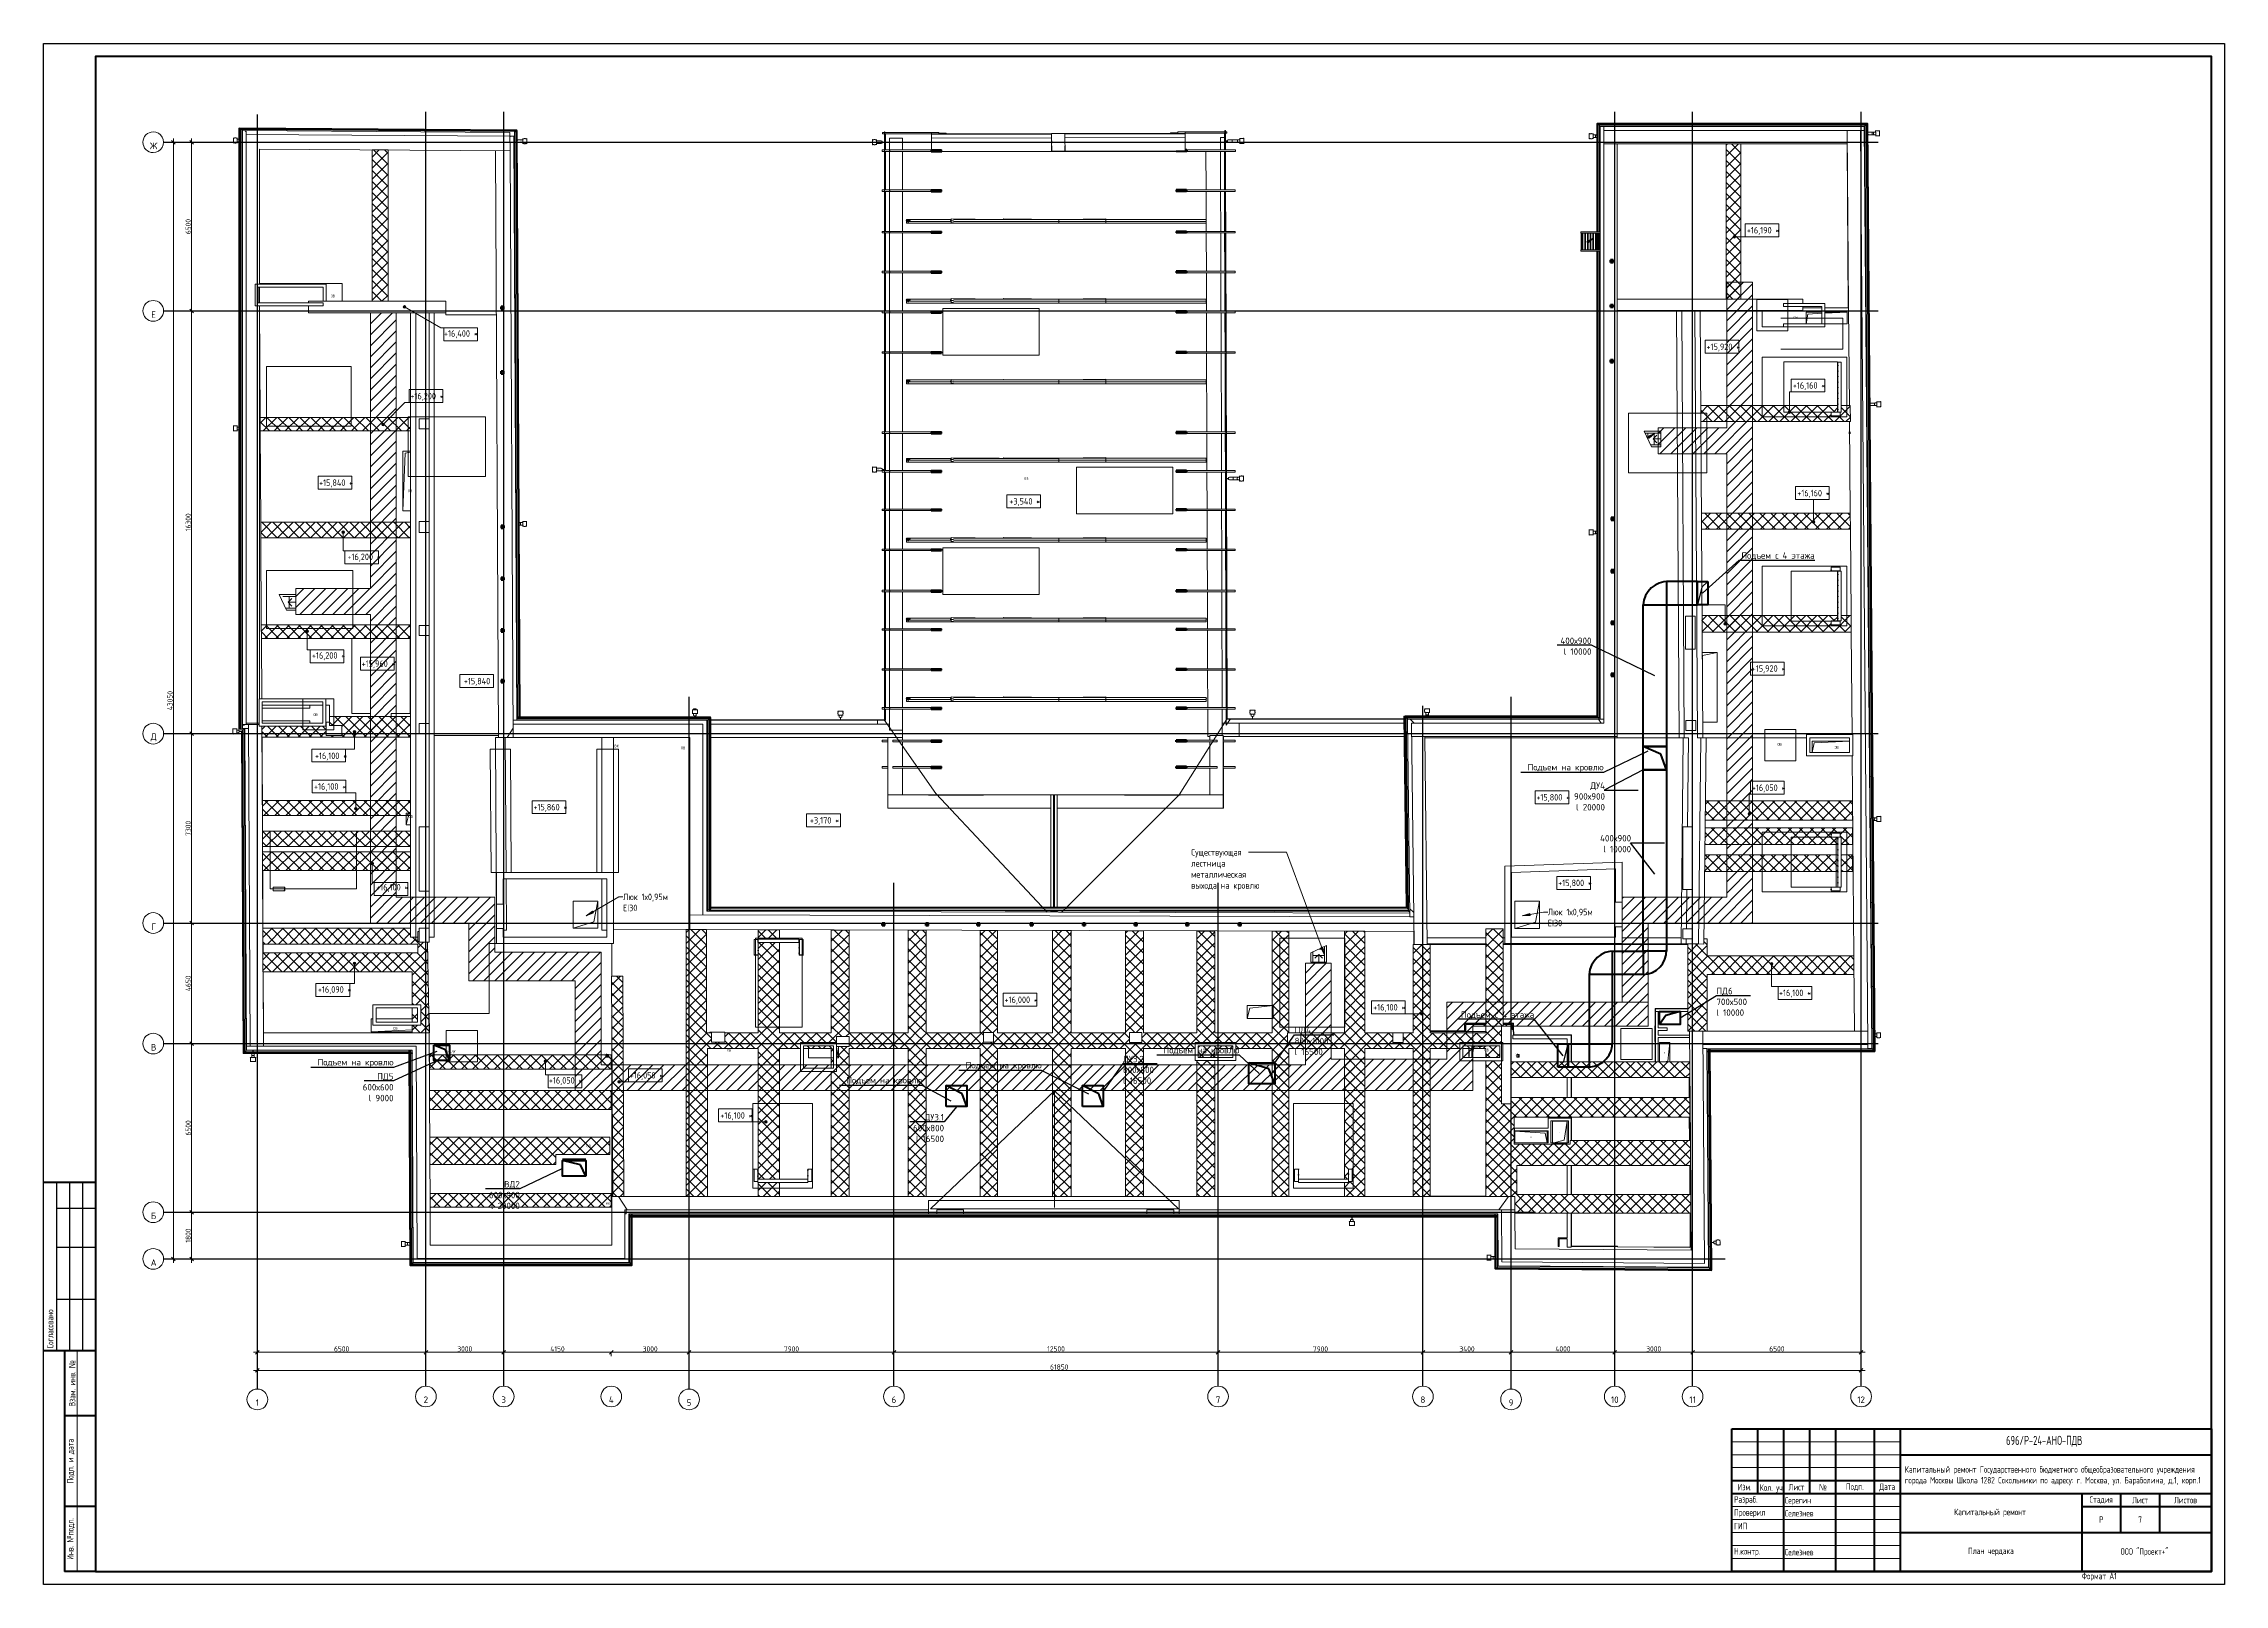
# Paper-space layout 'тех.этаж' of a CAD drawing. Header units: millimetres. Extents: x 30 to 871, y 21 to 615.
# The model-space entities are those that its viewports show. They can reach past a viewport. Long polylines and large blocks are cut down to what shows.
import ezdxf
from ezdxf import colors
from ezdxf.entities.mleader import LeaderData, LeaderLine
from ezdxf.enums import TextEntityAlignment as Align
from ezdxf.math import Vec2, Vec3

# ---------------------------------------------------------------- set-up
doc = ezdxf.new("R2010")
doc.units = ezdxf.units.MM
for name, pattern in [('ADSK_Линия сетки', [25, 20, -2.5, 0, -2.5]), ('ADSK_Сверху', [4.5, 3, -1.5]), ('ADSK_Штриховая_ш3 п1_5', [4.5, 3, -1.5])]:
    doc.linetypes.add(name, pattern=pattern)
for name, color, linetype, lineweight in [('0_АР', 8, 'Continuous', 20), ('Аннотация', 7, 'Continuous', 9), ('ДУ', 5, 'Continuous', 50), ('Каркас', 7, 'Continuous', 18), ('Несущие колонны', 7, 'Continuous', 18), ('Оборудование', 251, 'Continuous', 18), ('Ограждение', 251, 'Continuous', 18), ('Оси', 7, 'Continuous', 9), ('ПОДПОР', 1, 'Continuous', 50), ('Поручни', 7, 'Continuous', 9), ('Формат - Толстая линия', 7, 'Continuous', 50)]:
    doc.layers.add(name, color=color, linetype=linetype, lineweight=lineweight)
doc.layers.add('Обобщенные модели', color=5, linetype='Continuous', lineweight=18, true_color=0x0000ff)
doc.layers.add('Формат - Тонкая линия', color=250, linetype='Continuous')
doc.styles.add('GOST Common_1', font='GOST Common_0.ttf', dxfattribs={"width": 0.9, "height": 200})
doc.styles.add('GOST Common_2', font='GOST Common_0.ttf', dxfattribs={"width": 0.9, "height": 250})
doc.styles.add('GOST Common_3', font='GOST Common_0.ttf', dxfattribs={"width": 0.9, "height": 100})
doc.styles.add('ISOCPEUR', font='isocpeur.ttf', dxfattribs={"height": 250})
doc.styles.add('TRAJECTORY_TEXT_AN', font='simplex.shx', dxfattribs={"width": 0.65, "height": 2.5})
doc.styles.add('TRAJECTORY_TEXT_STYLE', font='simplex.shx', dxfattribs={"width": 0.65})
doc.dimstyles.new('ADSK_Основной_2_5_мм_Оси', dxfattribs={"dimscale": 304.8, "dimtxt": 251.428749, "dimasz": 0.463911, "dimexe": 0.492126, "dimexo": 0.492126, "dimgap": 0.098425, "dimtad": 1, "dimrnd": 0.01, "dimdsep": 46, "dimtxsty": 'GOST Common_1', "dimblk1": 'OBLIQUE', "dimblk2": 'OBLIQUE', "dimsah": 1, "dimcen": 0.09, "dimdle": 0.492126, "dimazin": 2, "dimtfac": 1, "dimtdec": 4, "dimtix": 1, "dimtmove": 0, "dimatfit": 3, "dimfxl": 1, "dimtvp": 1, "dimtolj": 1, "dimtzin": 0, "dimlwd": 20, "dimlwe": 20, "dimarcsym": 2})
pattern_1 = [(45, (417914.95, 72638.46), (-212.132, 212.132), []), (135, (417914.95, 72638.46), (-212.132, -212.132), [])]
pattern_2 = [(45, (0, 0), (-106.066, 106.066), [])]
pattern_3 = [(45, (417914.95, 72638.46), (-212.132, 212.132), [])]

psp = doc.layouts.new('тех.этаж')

msp = doc.modelspace()

# ---------------------------------------------------------------- texts
at = {"char_height": 250, "attachment_point": 5, "line_spacing_factor": 1.022766, "style": 'ISOCPEUR'}
for s, insert, width in [('\\pt64.285,128.57,192.86,257.14,321.43,385.72,450,514.28,578.57,642.86,707.14,771.43,835.72,900,964.29,1028.6,1092.9,1157.1,1221.4,1285.7,1350,1414.3,1478.6,1542.9,1607.1,1671.4,1735.7,1800,1864.3,1928.6,1992.9,2057.1;Ж', (407414.70225, 115540.60433), 327.6), ('\\pt64.285,128.57,192.86,257.14,321.43,385.72,450,514.28,578.57,642.86,707.14,771.43,835.72,900,964.29,1028.6,1092.9,1157.1,1221.4,1285.7,1350,1414.3,1478.6,1542.9,1607.1,1671.4,1735.7,1800,1864.3,1928.6,1992.9,2057.1;Е', (407414.70225, 109040.60433), 232.2), ('\\pt64.285,128.57,192.86,257.14,321.43,385.72,450,514.28,578.57,642.86,707.14,771.43,835.72,900,964.29,1028.6,1092.9,1157.1,1221.4,1285.7,1350,1414.3,1478.6,1542.9,1607.1,1671.4,1735.7,1800,1864.3,1928.6,1992.9,2057.1;Д', (407415.15225, 92740.60433), 291.6), ('\\pt64.285,128.57,192.86,257.14,321.43,385.72,450,514.28,578.57,642.86,707.14,771.43,835.72,900,964.29,1028.6,1092.9,1157.1,1221.4,1285.7,1350,1414.3,1478.6,1542.9,1607.1,1671.4,1735.7,1800,1864.3,1928.6,1992.9,2057.1;Г', (407414.70225, 85440.60433), 232.2), ('\\pt64.285,128.57,192.86,257.14,321.43,385.72,450,514.28,578.57,642.86,707.14,771.43,835.72,900,964.29,1028.6,1092.9,1157.1,1221.4,1285.7,1350,1414.3,1478.6,1542.9,1607.1,1671.4,1735.7,1800,1864.3,1928.6,1992.9,2057.1;В', (407415.15225, 80790.60433), 261.9), ('\\pt64.285,128.57,192.86,257.14,321.43,385.72,450,514.28,578.57,642.86,707.14,771.43,835.72,900,964.29,1028.6,1092.9,1157.1,1221.4,1285.7,1350,1414.3,1478.6,1542.9,1607.1,1671.4,1735.7,1800,1864.3,1928.6,1992.9,2057.1;Б', (407415.15225, 74290.60433), 261.9), ('\\pt64.285,128.57,192.86,257.14,321.43,385.72,450,514.28,578.57,642.86,707.14,771.43,835.72,900,964.29,1028.6,1092.9,1157.1,1221.4,1285.7,1350,1414.3,1478.6,1542.9,1607.1,1671.4,1735.7,1800,1864.3,1928.6,1992.9,2057.1;А', (407415.15225, 72490.60433), 291.6), ('\\pt64.285,128.57,192.86,257.14,321.43,385.72,450,514.28,578.57,642.86,707.14,771.43,835.72,900,964.29,1028.6,1092.9,1157.1,1221.4,1285.7,1350,1414.3,1478.6,1542.9,1607.1,1671.4,1735.7,1800,1864.3,1928.6,1992.9,2057.1;2', (417913.68837, 67205.90001), 232.2), ('\\pt64.285,128.57,192.86,257.14,321.43,385.72,450,514.28,578.57,642.86,707.14,771.43,835.72,900,964.29,1028.6,1092.9,1157.1,1221.4,1285.7,1350,1414.3,1478.6,1542.9,1607.1,1671.4,1735.7,1800,1864.3,1928.6,1992.9,2057.1;3', (420913.68837, 67205.90001), 225.9), ('\\pt64.285,128.57,192.86,257.14,321.43,385.72,450,514.28,578.57,642.86,707.14,771.43,835.72,900,964.29,1028.6,1092.9,1157.1,1221.4,1285.7,1350,1414.3,1478.6,1542.9,1607.1,1671.4,1735.7,1800,1864.3,1928.6,1992.9,2057.1;4', (425064.13837, 67205.90001), 261.9), ('\\pt64.285,128.57,192.86,257.14,321.43,385.72,450,514.28,578.57,642.86,707.14,771.43,835.72,900,964.29,1028.6,1092.9,1157.1,1221.4,1285.7,1350,1414.3,1478.6,1542.9,1607.1,1671.4,1735.7,1800,1864.3,1928.6,1992.9,2057.1;6', (435963.68837, 67205.90001), 232.2), ('\\pt64.285,128.57,192.86,257.14,321.43,385.72,450,514.28,578.57,642.86,707.14,771.43,835.72,900,964.29,1028.6,1092.9,1157.1,1221.4,1285.7,1350,1414.3,1478.6,1542.9,1607.1,1671.4,1735.7,1800,1864.3,1928.6,1992.9,2057.1;7', (448463.68837, 67205.90001), 232.2), ('\\pt64.285,128.57,192.86,257.14,321.43,385.72,450,514.28,578.57,642.86,707.14,771.43,835.72,900,964.29,1028.6,1092.9,1157.1,1221.4,1285.7,1350,1414.3,1478.6,1542.9,1607.1,1671.4,1735.7,1800,1864.3,1928.6,1992.9,2057.1;8', (456363.68837, 67205.90001), 232.2), ('\\pt64.285,128.57,192.86,257.14,321.43,385.72,450,514.28,578.57,642.86,707.14,771.43,835.72,900,964.29,1028.6,1092.9,1157.1,1221.4,1285.7,1350,1414.3,1478.6,1542.9,1607.1,1671.4,1735.7,1800,1864.3,1928.6,1992.9,2057.1;10', (463763.68837, 67205.90001), 387), ('\\pt64.285,128.57,192.86,257.14,321.43,385.72,450,514.28,578.57,642.86,707.14,771.43,835.72,900,964.29,1028.6,1092.9,1157.1,1221.4,1285.7,1350,1414.3,1478.6,1542.9,1607.1,1671.4,1735.7,1800,1864.3,1928.6,1992.9,2057.1;11', (466763.68837, 67205.90001), 315.9), ('\\pt64.285,128.57,192.86,257.14,321.43,385.72,450,514.28,578.57,642.86,707.14,771.43,835.72,900,964.29,1028.6,1092.9,1157.1,1221.4,1285.7,1350,1414.3,1478.6,1542.9,1607.1,1671.4,1735.7,1800,1864.3,1928.6,1992.9,2057.1;12', (473263.68837, 67205.90001), 387), ('\\pt64.285,128.57,192.86,257.14,321.43,385.72,450,514.28,578.57,642.86,707.14,771.43,835.72,900,964.29,1028.6,1092.9,1157.1,1221.4,1285.7,1350,1414.3,1478.6,1542.9,1607.1,1671.4,1735.7,1800,1864.3,1928.6,1992.9,2057.1;1', (411413.68837, 67092.96574), 161.1), ('\\pt64.285,128.57,192.86,257.14,321.43,385.72,450,514.28,578.57,642.86,707.14,771.43,835.72,900,964.29,1028.6,1092.9,1157.1,1221.4,1285.7,1350,1414.3,1478.6,1542.9,1607.1,1671.4,1735.7,1800,1864.3,1928.6,1992.9,2057.1;5', (428063.68837, 67092.96574), 232.2), ('\\pt64.285,128.57,192.86,257.14,321.43,385.72,450,514.28,578.57,642.86,707.14,771.43,835.72,900,964.29,1028.6,1092.9,1157.1,1221.4,1285.7,1350,1414.3,1478.6,1542.9,1607.1,1671.4,1735.7,1800,1864.3,1928.6,1992.9,2057.1;9', (459763.68837, 67092.96574), 232.2)]:
    msp.add_mtext(s, dxfattribs=dict(at, insert=insert, width=width))
at = {"layer": '0_АР', "lineweight": 20, "char_height": 250, "attachment_point": 1, "line_spacing_factor": 1.022761, "style": 'GOST Common_1'}
for s, insert, width in [('+16,190 *', (468857.57063, 112416.40666), 1390.8715664), ('+16,400 *', (418613.05891, 108435.88101), 1469.315516), ('+15,920 *', (467302.17315, 107924.79273), 1442.1618411), ('+16,200 *', (417319.23994, 106023.20492), 1442.1618411), ('+16,160 *', (470630.87857, 106432.71423), 1390.8715664), ('+15,840 *', (413793.4253, 102684.54973), 1469.315516), ('+3,540 *', (440415.70094, 101966.77877), 1333.5471418), ('+16,160 *', (470802.16867, 102284.02738), 1390.8715664), ('+16,200 *', (414890.0072, 99824.96784), 1442.1618411), ('+16,200 *', (413520.04667, 96023.17932), 1442.1618411), ('+15,960 *', (415437.20416, 95706.45184), 1442.1618411), ('+15,840', (419378.141, 95034.86499), 1191.7446177), ('+15,920 *', (469046.18577, 95520.61344), 1442.1618411), ('+16,100 *', (413636.2486, 92156.19799), 1390.8715664), ('+16,100 *', (413600.17353, 90972.24443), 1390.8715664), ('+16,050 *', (469050.3929, 90924.65858), 1442.1618411), ('+15,860 *', (422061.39445, 90176.07697), 1442.1618411), ('+15,800 *', (460739.57438, 90555.04348), 1442.1618411), ('+3,170 *', (432724.94787, 89667.63738), 1255.1031923), ('+16,100 *', (415999.99041, 87085.7014), 1390.8715664), ('+15,800 *', (461580.12432, 87255.10665), 1442.1618411), ('+16,090 *', (413749.87382, 83147.27996), 1442.1618411), ('+16,000 *', (440230.54886, 82750.93105), 1442.1618411), ('+16,100 *', (454446.49646, 82458.94904), 1390.8715664), ('+16,100 *', (470094.70051, 83013.48732), 1390.8715664), ('+16,050 *', (422657.88611, 79642.32239), 1442.1618411), ('+16,050 *', (425776.64, 79836.28502), 1442.1618411), ('+16,100 *', (429271.02186, 78289.87885), 1390.8715664)]:
    msp.add_mtext(s, dxfattribs=dict(at, insert=insert, width=width))
at = {"layer": '0_АР', "lineweight": 9, "line_spacing_factor": 1.022766}
for s, insert, char_height, width, attachment_point, style in [('\\pt360,720,1080,1440,1800,2160,2520,2880,3240,3600,3960,4320,4680,5040,5400,5760,6120,6480,6840,7200,7560,7920,8280,8640,9000,9360,9720,10080,10440,10800,11160,11520;ОВ', (414411.75374, 109806.25596), 100, 149.985, 3, 'GOST Common_3'), ('\\pt360,720,1080,1440,1800,2160,2520,2880,3240,3600,3960,4320,4680,5040,5400,5760,6120,6480,6840,7200,7560,7920,8280,8640,9000,9360,9720,10080,10440,10800,11160,11520;ОВ', (470654.42171, 108977.49621), 100, 156.348, 1, 'GOST Common_3'), ('\\pt360,720,1080,1440,1800,2160,2520,2880,3240,3600,3960,4320,4680,5040,5400,5760,6120,6480,6840,7200,7560,7920,8280,8640,9000,9360,9720,10080,10440,10800,11160,11520;ОВ', (440984.76689, 102768.06266), 100, 156.348, 1, 'GOST Common_3'), ('\\pt360,720,1080,1440,1800,2160,2520,2880,3240,3600,3960,4320,4680,5040,5400,5760,6120,6480,6840,7200,7560,7920,8280,8640,9000,9360,9720,10080,10440,10800,11160,11520;ОВ', (417218.77128, 102292.1308), 100, 156.348, 1, 'GOST Common_3'), ('\\pt360,720,1080,1440,1800,2160,2520,2880,3240,3600,3960,4320,4680,5040,5400,5760,6120,6480,6840,7200,7560,7920,8280,8640,9000,9360,9720,10080,10440,10800,11160,11520;ОВ', (413744.25409, 93668.03725), 100, 149.985, 3, 'GOST Common_3'), ('\\pt360,720,1080,1440,1800,2160,2520,2880,3240,3600,3960,4320,4680,5040,5400,5760,6120,6480,6840,7200,7560,7920,8280,8640,9000,9360,9720,10080,10440,10800,11160,11520;ОВ', (470034.59673, 92520.10821), 100, 156.348, 1, 'GOST Common_3'), ('\\pt360,720,1080,1440,1800,2160,2520,2880,3240,3600,3960,4320,4680,5040,5400,5760,6120,6480,6840,7200,7560,7920,8280,8640,9000,9360,9720,10080,10440,10800,11160,11520;ВК', (425187.57662, 92457.8118), 100, 156.348, 1, 'GOST Common_3'), ('\\pt360,720,1080,1440,1800,2160,2520,2880,3240,3600,3960,4320,4680,5040,5400,5760,6120,6480,6840,7200,7560,7920,8280,8640,9000,9360,9720,10080,10440,10800,11160,11520;ОВ', (427919.15061, 92381.25299), 100, 149.985, 3, 'GOST Common_3'), ('\\pt360,720,1080,1440,1800,2160,2520,2880,3240,3600,3960,4320,4680,5040,5400,5760,6120,6480,6840,7200,7560,7920,8280,8640,9000,9360,9720,10080,10440,10800,11160,11520;ОВ', (472231.5817, 92404.9691), 100, 156.348, 1, 'GOST Common_3'), ('\\pt360,720,1080,1440,1800,2160,2520,2880,3240,3600,3960,4320,4680,5040,5400,5760,6120,6480,6840,7200,7560,7920,8280,8640,9000,9360,9720,10080,10440,10800,11160,11520;ОВ', (417248.93339, 89742.24365), 100, 156.348, 1, 'GOST Common_3'), ('\\pt360,720,1080,1440,1800,2160,2520,2880,3240,3600,3960,4320,4680,5040,5400,5760,6120,6480,6840,7200,7560,7920,8280,8640,9000,9360,9720,10080,10440,10800,11160,11520;Существующая лестница металлическая выхода на кровлю', (447427.22726, 88435.34426), 250, 3012.3, 1, 'GOST Common_2'), ('\\pt360,720,1080,1440,1800,2160,2520,2880,3240,3600,3960,4320,4680,5040,5400,5760,6120,6480,6840,7200,7560,7920,8280,8640,9000,9360,9720,10080,10440,10800,11160,11520;Люк 1х0,95м\\PEI30 ', (425514.32065, 86714.74431), 250, 1653.471, 1, 'GOST Common_2'), ('\\pt360,720,1080,1440,1800,2160,2520,2880,3240,3600,3960,4320,4680,5040,5400,5760,6120,6480,6840,7200,7560,7920,8280,8640,9000,9360,9720,10080,10440,10800,11160,11520;Люк 1х0,95м\\PEI30 ', (461177.35552, 86132.12414), 250, 1653.471, 1, 'GOST Common_2'), ('\\pt360,720,1080,1440,1800,2160,2520,2880,3240,3600,3960,4320,4680,5040,5400,5760,6120,6480,6840,7200,7560,7920,8280,8640,9000,9360,9720,10080,10440,10800,11160,11520;ОВ', (416654.25339, 81571.72371), 100, 156.348, 1, 'GOST Common_3'), ('\\pt360,720,1080,1440,1800,2160,2520,2880,3240,3600,3960,4320,4680,5040,5400,5760,6120,6480,6840,7200,7560,7920,8280,8640,9000,9360,9720,10080,10440,10800,11160,11520;ОВ', (458740.3009, 80736.21014), 100, 156.348, 1, 'GOST Common_3'), ('\\pt360,720,1080,1440,1800,2160,2520,2880,3240,3600,3960,4320,4680,5040,5400,5760,6120,6480,6840,7200,7560,7920,8280,8640,9000,9360,9720,10080,10440,10800,11160,11520;ОВ_ДУ', (418660.21858, 80678.70231), 100, 397.233, 1, 'GOST Common_3'), ('\\pt360,720,1080,1440,1800,2160,2520,2880,3240,3600,3960,4320,4680,5040,5400,5760,6120,6480,6840,7200,7560,7920,8280,8640,9000,9360,9720,10080,10440,10800,11160,11520;СС', (424795.4924, 80564.21014), 100, 138.168, 1, 'GOST Common_3'), ('\\pt360,720,1080,1440,1800,2160,2520,2880,3240,3600,3960,4320,4680,5040,5400,5760,6120,6480,6840,7200,7560,7920,8280,8640,9000,9360,9720,10080,10440,10800,11160,11520;ОВ', (429522.03535, 80729.46047), 100, 156.348, 1, 'GOST Common_3'), ('\\pt360,720,1080,1440,1800,2160,2520,2880,3240,3600,3960,4320,4680,5040,5400,5760,6120,6480,6840,7200,7560,7920,8280,8640,9000,9360,9720,10080,10440,10800,11160,11520;СС', (459915.4924, 80564.21014), 100, 138.168, 1, 'GOST Common_3'), ('\\pt360,720,1080,1440,1800,2160,2520,2880,3240,3600,3960,4320,4680,5040,5400,5760,6120,6480,6840,7200,7560,7920,8280,8640,9000,9360,9720,10080,10440,10800,11160,11520;ОВ', (424106.70245, 77039.33235), 100, 156.348, 1, 'GOST Common_3'), ('\\pt360,720,1080,1440,1800,2160,2520,2880,3240,3600,3960,4320,4680,5040,5400,5760,6120,6480,6840,7200,7560,7920,8280,8640,9000,9360,9720,10080,10440,10800,11160,11520;ВК', (424852.55637, 74819.91774), 100, 156.348, 1, 'GOST Common_3')]:
    msp.add_mtext(s, dxfattribs=dict(at, insert=insert, char_height=char_height, width=width, attachment_point=attachment_point, style=style))

# ---------------------------------------------------------------- blocks, each defined once
blk = doc.blocks.new('Форма 3 ГОСТ 21.1101-2013')
at = {"lineweight": 50}
blk.add_lwpolyline([(0, 55), (185, 55), (185, 0), (0, 0)], close=True, dxfattribs=at)
for points in [[(10, 55), (10, 30)], [(20, 55), (20, 0)], [(30, 55), (30, 30)], [(40, 55), (40, 0)], [(55, 55), (55, 0)], [(65, 55), (65, 0)], [(65, 45), (185, 45)], [(0, 35), (65, 35)], [(0, 30), (65, 30)], [(65, 30), (185, 30)], [(135, 30), (135, 0)], [(150, 30), (150, 15)], [(165, 30), (165, 15)], [(135, 25), (185, 25)], [(65, 15), (185, 15)]]:
    blk.add_lwpolyline(points, dxfattribs=at)
for points in [[(0, 50), (65, 50)], [(0, 45), (65, 45)], [(0, 40), (65, 40)], [(0, 25), (65, 25)], [(0, 20), (65, 20)], [(0, 15), (65, 15)], [(0, 10), (65, 10)], [(0, 5), (65, 5)]]:
    blk.add_lwpolyline(points)
at = {"lineweight": 25, "char_height": 2.5, "attachment_point": 5, "style": 'TRAJECTORY_TEXT_STYLE'}
for s, insert, width in [('Изм.', (5, 32.5), 10), ('Лист', (25, 32.5), 10), ('{\\fArial|b0|i0|c0|p34;\\T0.9;№ }', (35, 32.5), 10), ('Подп.', (47.5, 32.5), 15), ('Дата', (60, 32.38), 10), ('Кол. уч', (15.27, 31.99), 10), ('Стадия', (142.5, 27.5), 15), ('Лист', (157.5, 27.5), 15), ('Листов', (175, 27.5), 20)]:
    blk.add_mtext(s, dxfattribs=dict(at, insert=insert, width=width))
blk = doc.blocks.new('Штамп согласования')
at = {"color": 0, "linetype": 'ByBlock', "lineweight": -2, "ltscale": 100}
blk.add_lwpolyline([(-20, 65), (-20, 0)], dxfattribs=at)
at = {"layer": 'Формат - Толстая линия', "ltscale": 100}
blk.add_lwpolyline([(-20, 65), (0, 65), (0, 0), (-20, 0)], dxfattribs=at)
at = {"layer": 'Формат - Тонкая линия', "ltscale": 100}
for points in [[(-15, 65), (-15, 0)], [(-10, 65), (-10, 0)], [(-5, 65), (-5, 0)], [(-15, 55), (0, 55)], [(-15, 40), (0, 40)], [(-15, 20), (0, 20)]]:
    blk.add_lwpolyline(points, dxfattribs=at)
at = {"color": 0, "linetype": 'ByBlock', "lineweight": -2, "ltscale": 100, "insert": (-17.5, 1), "char_height": 2.5, "width": 65, "attachment_point": 4, "rotation": 90, "style": 'TRAJECTORY_TEXT_AN'}
blk.add_mtext('Согласовано', dxfattribs=at)
blk = doc.blocks.new('*U3175')
at = {"lineweight": 50}
for p, q in [((-833, 90), (-833, 5)), ((-821, 65), (-833, 65)), ((-821, 30), (-833, 30)), ((-821, 5), (-833, 5))]:
    blk.add_line(p, q, dxfattribs=at)
for p, q in [((-828, 90), (-828, 5)), ((-55, 35), (-5, 35)), ((-40, 20), (-25, 20))]:
    blk.add_line(p, q)
at = {"color": 253, "ltscale": 0.003}
blk.add_lwpolyline([(-841, 0), (0, 0), (0, 594), (-841, 594)], close=True, dxfattribs=at)
at = {"lineweight": 50}
blk.add_lwpolyline([(-821, 5), (-5, 5), (-5, 589), (-821, 589)], close=True, dxfattribs=at)
blk.add_blockref('Штамп согласования', (-821, 90))
at = {"lineweight": 40}
blk.add_blockref('Форма 3 ГОСТ 21.1101-2013', (-190, 5), dxfattribs=at)
at = {"lineweight": 25, "char_height": 2.5, "attachment_point": 5, "rotation": 90, "style": 'TRAJECTORY_TEXT_STYLE'}
for s, insert, width in [('Взам. инв. {\\fArial|b0|i0|c0|p34;№}', (-830, 77.5), 25), ('Подп. и дата', (-830.5, 47.5), 35), ('Инв. №подл.', (-830.5, 17.5), 25)]:
    blk.add_mtext(s, dxfattribs=dict(at, insert=insert, width=width))
at = {"lineweight": 15, "char_height": 2.5, "width": 73.5055, "attachment_point": 1, "style": 'TRAJECTORY_TEXT_STYLE'}
for s, insert in [('Разраб.', (-189.08, 34)), ('Проверил', (-189.08, 29)), ('ГИП', (-189.08, 23.72)), ('Н.контр.', (-189.08, 14))]:
    blk.add_mtext(s, dxfattribs=dict(at, insert=insert))
at = {"style": 'TRAJECTORY_TEXT_STYLE', "width": 0.65}
for tag, height, p in [('ШИФР', 3.5, (-65.22, 55.26)), ('ПРОЕКТ', 2.5, (-64.59, 41.83))]:
    blk.add_attdef(tag, text='', height=height, dxfattribs=at).set_placement(p, align=Align.MIDDLE_CENTER)
for tag, p in [('РАЗРАБОТАЛ', (-169.55, 31.18)), ('ПРОВЕРИЛ', (-169.55, 26.18)), ('ГИП', (-169.64, 21.09)), ('Н.КОНТР', (-169.55, 11.18))]:
    blk.add_attdef(tag, p, '', height=2.5, dxfattribs=at)
for tag, p, height, flags in [('ДАТА', (-134.86, 31.1), 2, 2), ('ДАТА', (-134.86, 26.1), 2, 2), ('ДАТА', (-134.86, 21.1), 2, 2), ('ДАТА', (-134.86, 11.1), 2, 2), ('ФОРМАТ_ЛИСТА', (-55, 1.96), 2.5, 12)]:
    blk.add_attdef(tag, p, '', height=height, dxfattribs=dict(at, flags=flags))
at = {"style": 'TRAJECTORY_TEXT_STYLE', "width": 0.65, "flags": 8}
for tag, p in [('ОБЪЕКТ', (-90, 27.5)), ('СТАДИЯ', (-47.5, 25)), ('ЛИСТ', (-32.5, 25)), ('ЛИСТОВ', (-15, 25)), ('ЧЕРТЕЖ', (-90, 12.5)), ('ОРГАНИЗАЦИЯ', (-30, 12.5))]:
    blk.add_attdef(tag, text='', height=2.5, dxfattribs=at).set_placement(p, align=Align.MIDDLE_CENTER)
blk = doc.blocks.new('Водосток - Тип 1 _карниз больше 490мм_-5298490-План чердака копия 2')
at = {"layer": 'Обобщенные модели'}
for p, q in [((19, 415), (125, 415)), ((125, 265), (19, 265)), ((75, 265), (75, 194)), ((75, 265), (75, 264)), ((75, 236), (75, 194)), ((120, 8), (120, -10)), ((125, 415), (231, 415)), ((231, 265), (125, 265)), ((130, -10), (130, 8)), ((175, 194), (175, 265)), ((175, 264), (175, 265)), ((175, 194), (175, 236)), ((175, 177), (175, 175)), ((175, 174), (175, 173))]:
    blk.add_line(p, q, dxfattribs=at)
at = {"layer": 'Обобщенные модели', "flags": 128}
for points in [[(75, 236), (75, 242), (75, 248), (75, 253), (75, 258), (75, 264), (75, 265)], [(75, 264), (75, 258), (75, 252), (75, 247), (75, 242), (75, 236), (75, 231), (75, 226), (75, 221), (75, 216), (75, 212), (75, 207), (75, 203), (75, 199), (75, 195), (75, 191), (75, 188), (75, 184), (75, 181), (75, 178), (75, 175), (75, 173), (75, 171), (75, 168), (75, 167), (75, 165), (75, 164), (75, 162), (75, 161), (75, 161), (75, 160), (75, 160), (75, 160)], [(75, 173), (75, 174), (75, 177), (75, 180), (75, 183)], [(175, 265), (175, 261), (175, 255), (175, 250), (175, 244), (175, 239), (175, 236)], [(175, 160), (175, 160), (175, 160), (175, 161), (175, 162), (175, 163), (175, 164), (175, 166), (175, 168), (175, 170), (175, 172), (175, 174), (175, 177), (175, 180), (175, 183), (175, 186), (175, 190), (175, 193), (175, 197), (175, 201), (175, 205), (175, 210), (175, 214), (175, 219), (175, 224), (175, 229), (175, 234), (175, 239), (175, 245), (175, 250), (175, 256), (175, 261), (175, 264)]]:
    blk.add_lwpolyline(points, dxfattribs=at)
at = {"layer": 'Обобщенные модели'}
for start, end in [(164.83762, 236.07513), (303.16808, 14.91449)]:
    blk.add_arc((125, 160), 52, start, end, dxfattribs=at)
for start_param, end_param in [(0, 1.570796), (0, 1.570796), (1.570796, 3.141593), (1.570796, 3.141593)]:
    blk.add_ellipse((125, 194), major_axis=(-50, 0), ratio=0.309017, start_param=start_param, end_param=end_param, dxfattribs=at)
for points in [[(19, 265), (21, 265), (25, 266), (29, 269), (31, 272), (32, 275), (32, 277), (32, 279), (32, 282), (32, 284), (32, 286), (32, 289), (32, 291), (31, 294), (31, 297), (31, 300), (30, 303), (30, 306), (29, 309), (29, 312), (29, 316), (28, 320), (28, 326), (27, 335), (27, 345), (28, 354), (28, 360), (29, 364), (29, 368), (29, 371), (30, 374), (30, 377), (31, 380), (31, 383), (31, 386), (32, 389), (32, 391), (32, 394), (32, 396), (32, 398), (32, 401), (32, 403), (32, 405), (31, 408), (29, 411), (25, 414), (21, 415), (19, 415)], [(231, 415), (229, 415), (225, 414), (221, 411), (219, 408), (218, 405), (218, 403), (218, 401), (218, 398), (218, 396), (218, 394), (218, 391), (218, 389), (219, 386), (219, 383), (219, 380), (220, 377), (220, 374), (221, 371), (221, 368), (221, 364), (222, 360), (222, 354), (223, 345), (223, 335), (222, 326), (222, 320), (221, 316), (221, 312), (221, 309), (220, 306), (220, 303), (219, 300), (219, 297), (219, 294), (218, 291), (218, 289), (218, 286), (218, 284), (218, 282), (218, 279), (218, 277), (218, 275), (219, 272), (221, 269), (225, 266), (229, 265), (231, 265)]]:
    blk.add_open_spline(points, degree=3, knots=[-1, -1, -1, -1, -0.941176, -0.882353, -0.852941, -0.823529, -0.808824, -0.794118, -0.779412, -0.764706, -0.75, -0.735294, -0.720588, -0.705882, -0.691176, -0.676471, -0.661765, -0.647059, -0.632353, -0.617647, -0.602941, -0.588235, -0.558824, -0.529412, -0.470588, -0.441176, -0.411765, -0.397059, -0.382353, -0.367647, -0.352941, -0.338235, -0.323529, -0.308824, -0.294118, -0.279412, -0.264706, -0.25, -0.235294, -0.220588, -0.205882, -0.191176, -0.176471, -0.147059, -0.117647, -0.058824, 0, 0, 0, 0], dxfattribs=at)
blk = doc.blocks.new('Водосток - Тип 1 _карниз больше 490мм_-5158525-План чердака копия 2')
at = {"layer": 'Обобщенные модели'}
for p, q in [((19, 445), (125, 445)), ((125, 295), (19, 295)), ((75, 295), (75, 224)), ((75, 295), (75, 264)), ((75, 266), (75, 224)), ((125, 445), (231, 445)), ((231, 295), (125, 295)), ((175, 224), (175, 295)), ((175, 264), (175, 295)), ((175, 224), (175, 266)), ((175, 177), (175, 175)), ((175, 175), (175, 173))]:
    blk.add_line(p, q, dxfattribs=at)
at = {"layer": 'Обобщенные модели', "flags": 128}
for points in [[(75, 266), (75, 272), (75, 278), (75, 283), (75, 288), (75, 294), (75, 295)], [(75, 264), (75, 258), (75, 252), (75, 247), (75, 242), (75, 236), (75, 231), (75, 226), (75, 221), (75, 216), (75, 212), (75, 207), (75, 203), (75, 199), (75, 195), (75, 191), (75, 188), (75, 184), (75, 181), (75, 178), (75, 175), (75, 173), (75, 171), (75, 168), (75, 167), (75, 165), (75, 164), (75, 162), (75, 161), (75, 161), (75, 160), (75, 160), (75, 160)], [(75, 202), (75, 205), (75, 210), (75, 214), (75, 219), (75, 224)], [(75, 173), (75, 174), (75, 177), (75, 180), (75, 183)], [(175, 295), (175, 291), (175, 285), (175, 280), (175, 274), (175, 269), (175, 266)], [(175, 160), (175, 160), (175, 160), (175, 161), (175, 162), (175, 163), (175, 164), (175, 166), (175, 168), (175, 170), (175, 172), (175, 174), (175, 177), (175, 180), (175, 183), (175, 186), (175, 190), (175, 193), (175, 197), (175, 201), (175, 205), (175, 210), (175, 214), (175, 219), (175, 224), (175, 229), (175, 234), (175, 239), (175, 245), (175, 250), (175, 256), (175, 261), (175, 264)], [(175, 224), (175, 221), (175, 216), (175, 212), (175, 207), (175, 203), (175, 199), (175, 197)]]:
    blk.add_lwpolyline(points, dxfattribs=at)
at = {"layer": 'Обобщенные модели'}
for start, end in [(164.83762, 232.07922), (307.92078, 14.91449)]:
    blk.add_arc((125, 160), 52, start, end, dxfattribs=at)
for start_param, end_param in [(0, 1.570796), (0, 1.570796), (1.570796, 3.141593), (1.570796, 3.141593)]:
    blk.add_ellipse((125, 224), major_axis=(-50, 0), ratio=0.309017, start_param=start_param, end_param=end_param, dxfattribs=at)
for points in [[(19, 295), (21, 295), (25, 296), (29, 299), (31, 302), (32, 305), (32, 307), (32, 309), (32, 312), (32, 314), (32, 316), (32, 319), (32, 321), (31, 324), (31, 327), (31, 330), (30, 333), (30, 336), (29, 339), (29, 342), (29, 346), (28, 350), (28, 356), (27, 365), (27, 375), (28, 384), (28, 390), (29, 394), (29, 398), (29, 401), (30, 404), (30, 407), (31, 410), (31, 413), (31, 416), (32, 419), (32, 421), (32, 424), (32, 426), (32, 428), (32, 431), (32, 433), (32, 435), (31, 438), (29, 441), (25, 444), (21, 445), (19, 445)], [(231, 445), (229, 445), (225, 444), (221, 441), (219, 438), (218, 435), (218, 433), (218, 431), (218, 428), (218, 426), (218, 424), (218, 421), (218, 419), (219, 416), (219, 413), (219, 410), (220, 407), (220, 404), (221, 401), (221, 398), (221, 394), (222, 390), (222, 384), (223, 375), (223, 365), (222, 356), (222, 350), (221, 346), (221, 342), (221, 339), (220, 336), (220, 333), (219, 330), (219, 327), (219, 324), (218, 321), (218, 319), (218, 316), (218, 314), (218, 312), (218, 309), (218, 307), (218, 305), (219, 302), (221, 299), (225, 296), (229, 295), (231, 295)]]:
    blk.add_open_spline(points, degree=3, knots=[-1, -1, -1, -1, -0.941176, -0.882353, -0.852941, -0.823529, -0.808824, -0.794118, -0.779412, -0.764706, -0.75, -0.735294, -0.720588, -0.705882, -0.691176, -0.676471, -0.661765, -0.647059, -0.632353, -0.617647, -0.602941, -0.588235, -0.558824, -0.529412, -0.470588, -0.441176, -0.411765, -0.397059, -0.382353, -0.367647, -0.352941, -0.338235, -0.323529, -0.308824, -0.294118, -0.279412, -0.264706, -0.25, -0.235294, -0.220588, -0.205882, -0.191176, -0.176471, -0.147059, -0.117647, -0.058824, 0, 0, 0, 0], dxfattribs=at)
blk = doc.blocks.new('Водосток - Тип 1 _карниз больше 490мм_-5153572-План чердака копия 2')
at = {"layer": 'Обобщенные модели'}
for p, q in [((19, 435), (125, 435)), ((125, 285), (19, 285)), ((75, 285), (75, 214)), ((75, 285), (75, 264)), ((75, 256), (75, 214)), ((120, 60), (120, -10)), ((125, 435), (231, 435)), ((231, 285), (125, 285)), ((130, -10), (130, 60)), ((175, 214), (175, 285)), ((175, 264), (175, 285)), ((175, 214), (175, 256))]:
    blk.add_line(p, q, dxfattribs=at)
at = {"layer": 'Обобщенные модели', "flags": 128}
for points in [[(75, 256), (75, 262), (75, 268), (75, 273), (75, 278), (75, 284), (75, 285)], [(75, 264), (75, 258), (75, 252), (75, 247), (75, 242), (75, 236), (75, 231), (75, 226), (75, 221), (75, 216), (75, 212), (75, 207), (75, 203), (75, 199), (75, 195), (75, 191), (75, 188), (75, 184), (75, 181), (75, 178), (75, 175), (75, 173), (75, 171), (75, 168), (75, 167), (75, 165), (75, 164), (75, 162), (75, 161), (75, 161), (75, 160), (75, 160), (75, 160)], [(75, 202), (75, 205), (75, 210), (75, 214)], [(75, 173), (75, 174), (75, 177), (75, 180), (75, 183)], [(175, 285), (175, 281), (175, 275), (175, 270), (175, 264), (175, 259), (175, 256)], [(175, 160), (175, 160), (175, 160), (175, 161), (175, 162), (175, 163), (175, 164), (175, 166), (175, 168), (175, 170), (175, 172), (175, 174), (175, 177), (175, 180), (175, 183), (175, 186), (175, 190), (175, 193), (175, 197), (175, 201), (175, 205), (175, 210), (175, 214), (175, 219), (175, 224), (175, 229), (175, 234), (175, 239), (175, 245), (175, 250), (175, 256), (175, 261), (175, 264)], [(175, 214), (175, 212), (175, 207), (175, 203), (175, 199), (175, 197)], [(175, 177), (175, 175), (175, 173)]]:
    blk.add_lwpolyline(points, dxfattribs=at)
at = {"layer": 'Обобщенные модели'}
for start, end in [(164.83762, 232.0774), (307.9226, 14.91449)]:
    blk.add_arc((125, 160), 52, start, end, dxfattribs=at)
for start_param, end_param in [(0, 1.570796), (0, 1.570796), (1.570796, 3.141593), (1.570796, 3.141593)]:
    blk.add_ellipse((125, 214), major_axis=(-50, 0), ratio=0.309017, start_param=start_param, end_param=end_param, dxfattribs=at)
for points in [[(19, 285), (21, 285), (25, 286), (29, 289), (31, 292), (32, 295), (32, 297), (32, 299), (32, 302), (32, 304), (32, 306), (32, 309), (32, 311), (31, 314), (31, 317), (31, 320), (30, 323), (30, 326), (29, 329), (29, 332), (29, 336), (28, 340), (28, 346), (27, 355), (27, 365), (28, 374), (28, 380), (29, 384), (29, 388), (29, 391), (30, 394), (30, 397), (31, 400), (31, 403), (31, 406), (32, 409), (32, 411), (32, 414), (32, 416), (32, 418), (32, 421), (32, 423), (32, 425), (31, 428), (29, 431), (25, 434), (21, 435), (19, 435)], [(231, 435), (229, 435), (225, 434), (221, 431), (219, 428), (218, 425), (218, 423), (218, 421), (218, 418), (218, 416), (218, 414), (218, 411), (218, 409), (219, 406), (219, 403), (219, 400), (220, 397), (220, 394), (221, 391), (221, 388), (221, 384), (222, 380), (222, 374), (223, 365), (223, 355), (222, 346), (222, 340), (221, 336), (221, 332), (221, 329), (220, 326), (220, 323), (219, 320), (219, 317), (219, 314), (218, 311), (218, 309), (218, 306), (218, 304), (218, 302), (218, 299), (218, 297), (218, 295), (219, 292), (221, 289), (225, 286), (229, 285), (231, 285)]]:
    blk.add_open_spline(points, degree=3, knots=[-1, -1, -1, -1, -0.941176, -0.882353, -0.852941, -0.823529, -0.808824, -0.794118, -0.779412, -0.764706, -0.75, -0.735294, -0.720588, -0.705882, -0.691176, -0.676471, -0.661765, -0.647059, -0.632353, -0.617647, -0.602941, -0.588235, -0.558824, -0.529412, -0.470588, -0.441176, -0.411765, -0.397059, -0.382353, -0.367647, -0.352941, -0.338235, -0.323529, -0.308824, -0.294118, -0.279412, -0.264706, -0.25, -0.235294, -0.220588, -0.205882, -0.191176, -0.176471, -0.147059, -0.117647, -0.058824, 0, 0, 0, 0], dxfattribs=at)
blk = doc.blocks.new('Водосток - Тип 1 _карниз больше 490мм_-5167118-План чердака копия 2')
at = {"layer": 'Обобщенные модели'}
for p, q in [((19, 335), (125, 335)), ((125, 185), (19, 185)), ((75, 185), (75, 120)), ((75, 156), (75, 120)), ((120, 10), (120, -13)), ((125, 335), (231, 335)), ((231, 185), (125, 185)), ((130, -13), (130, 10)), ((175, 120), (175, 185)), ((175, 120), (175, 156))]:
    blk.add_line(p, q, dxfattribs=at)
at = {"layer": 'Обобщенные модели', "flags": 128}
for points in [[(75, 156), (75, 162), (75, 168), (75, 173), (75, 178), (75, 184), (75, 185)], [(75, 184), (75, 181), (75, 178), (75, 175), (75, 173), (75, 171), (75, 168), (75, 167), (75, 165), (75, 164), (75, 162), (75, 161), (75, 161), (75, 160), (75, 160)], [(175, 160), (175, 160), (175, 161), (175, 162), (175, 163), (175, 164), (175, 166), (175, 168), (175, 170), (175, 172), (175, 174), (175, 177), (175, 180), (175, 183), (175, 185)], [(175, 185), (175, 181), (175, 175), (175, 170), (175, 164), (175, 159), (175, 156)]]:
    blk.add_lwpolyline(points, dxfattribs=at)
at = {"layer": 'Обобщенные модели'}
for start, end in [(165.35981, 194.64019), (345.88904, 14.64019)]:
    blk.add_arc((125, 160), 52, start, end, dxfattribs=at)
for points in [[(19, 185), (21, 185), (25, 186), (29, 189), (31, 192), (32, 195), (32, 197), (32, 199), (32, 202), (32, 204), (32, 206), (32, 209), (32, 211), (31, 214), (31, 217), (31, 220), (30, 223), (30, 226), (29, 229), (29, 232), (29, 236), (28, 240), (28, 246), (27, 255), (27, 265), (28, 274), (28, 280), (29, 284), (29, 288), (29, 291), (30, 294), (30, 297), (31, 300), (31, 303), (31, 306), (32, 309), (32, 311), (32, 314), (32, 316), (32, 318), (32, 321), (32, 323), (32, 325), (31, 328), (29, 331), (25, 334), (21, 335), (19, 335)], [(231, 335), (229, 335), (225, 334), (221, 331), (219, 328), (218, 325), (218, 323), (218, 321), (218, 318), (218, 316), (218, 314), (218, 311), (218, 309), (219, 306), (219, 303), (219, 300), (220, 297), (220, 294), (221, 291), (221, 288), (221, 284), (222, 280), (222, 274), (223, 265), (223, 255), (222, 246), (222, 240), (221, 236), (221, 232), (221, 229), (220, 226), (220, 223), (219, 220), (219, 217), (219, 214), (218, 211), (218, 209), (218, 206), (218, 204), (218, 202), (218, 199), (218, 197), (218, 195), (219, 192), (221, 189), (225, 186), (229, 185), (231, 185)]]:
    blk.add_open_spline(points, degree=3, knots=[-1, -1, -1, -1, -0.941176, -0.882353, -0.852941, -0.823529, -0.808824, -0.794118, -0.779412, -0.764706, -0.75, -0.735294, -0.720588, -0.705882, -0.691176, -0.676471, -0.661765, -0.647059, -0.632353, -0.617647, -0.602941, -0.588235, -0.558824, -0.529412, -0.470588, -0.441176, -0.411765, -0.397059, -0.382353, -0.367647, -0.352941, -0.338235, -0.323529, -0.308824, -0.294118, -0.279412, -0.264706, -0.25, -0.235294, -0.220588, -0.205882, -0.191176, -0.176471, -0.147059, -0.117647, -0.058824, 0, 0, 0, 0], dxfattribs=at)
blk = doc.blocks.new('Водосток - Тип 1 _карниз больше 490мм_-5181640-План чердака копия 2')
at = {"layer": 'Обобщенные модели'}
for p, q in [((19, 395), (125, 395)), ((125, 245), (19, 245)), ((75, 245), (75, 174)), ((75, 216), (75, 174)), ((125, 395), (231, 395)), ((231, 245), (125, 245)), ((175, 174), (175, 245)), ((175, 174), (175, 216))]:
    blk.add_line(p, q, dxfattribs=at)
at = {"layer": 'Обобщенные модели', "flags": 128}
for points in [[(75, 245), (75, 242), (75, 236), (75, 231), (75, 226), (75, 221), (75, 216), (75, 212), (75, 207), (75, 203), (75, 199), (75, 195), (75, 191), (75, 188), (75, 184), (75, 181), (75, 178), (75, 175), (75, 173), (75, 171), (75, 168), (75, 167), (75, 165), (75, 164), (75, 162), (75, 161), (75, 161), (75, 160), (75, 160), (75, 160)], [(75, 216), (75, 222), (75, 228), (75, 233), (75, 238), (75, 244), (75, 245)], [(175, 160), (175, 160), (175, 160), (175, 161), (175, 162), (175, 163), (175, 164), (175, 166), (175, 168), (175, 170), (175, 172), (175, 174), (175, 177), (175, 180), (175, 183), (175, 186), (175, 190), (175, 193), (175, 197), (175, 201), (175, 205), (175, 210), (175, 214), (175, 219), (175, 224), (175, 229), (175, 234), (175, 239), (175, 245), (175, 245)], [(175, 245), (175, 241), (175, 235), (175, 230), (175, 224), (175, 219), (175, 216)]]:
    blk.add_lwpolyline(points, dxfattribs=at)
at = {"layer": 'Обобщенные модели'}
for start, end in [(164.87843, 232.0774), (307.9226, 14.91449)]:
    blk.add_arc((125, 160), 52, start, end, dxfattribs=at)
for start_param, end_param in [(0, 1.570796), (0, 1.570796), (1.570796, 3.141593), (1.570796, 3.141593)]:
    blk.add_ellipse((125, 174), major_axis=(-50, 0), ratio=0.309017, start_param=start_param, end_param=end_param, dxfattribs=at)
for points in [[(19, 245), (21, 245), (25, 246), (29, 249), (31, 252), (32, 255), (32, 257), (32, 259), (32, 262), (32, 264), (32, 266), (32, 269), (32, 271), (31, 274), (31, 277), (31, 280), (30, 283), (30, 286), (29, 289), (29, 292), (29, 296), (28, 300), (28, 306), (27, 315), (27, 325), (28, 334), (28, 340), (29, 344), (29, 348), (29, 351), (30, 354), (30, 357), (31, 360), (31, 363), (31, 366), (32, 369), (32, 371), (32, 374), (32, 376), (32, 378), (32, 381), (32, 383), (32, 385), (31, 388), (29, 391), (25, 394), (21, 395), (19, 395)], [(231, 395), (229, 395), (225, 394), (221, 391), (219, 388), (218, 385), (218, 383), (218, 381), (218, 378), (218, 376), (218, 374), (218, 371), (218, 369), (219, 366), (219, 363), (219, 360), (220, 357), (220, 354), (221, 351), (221, 348), (221, 344), (222, 340), (222, 334), (223, 325), (223, 315), (222, 306), (222, 300), (221, 296), (221, 292), (221, 289), (220, 286), (220, 283), (219, 280), (219, 277), (219, 274), (218, 271), (218, 269), (218, 266), (218, 264), (218, 262), (218, 259), (218, 257), (218, 255), (219, 252), (221, 249), (225, 246), (229, 245), (231, 245)]]:
    blk.add_open_spline(points, degree=3, knots=[-1, -1, -1, -1, -0.941176, -0.882353, -0.852941, -0.823529, -0.808824, -0.794118, -0.779412, -0.764706, -0.75, -0.735294, -0.720588, -0.705882, -0.691176, -0.676471, -0.661765, -0.647059, -0.632353, -0.617647, -0.602941, -0.588235, -0.558824, -0.529412, -0.470588, -0.441176, -0.411765, -0.397059, -0.382353, -0.367647, -0.352941, -0.338235, -0.323529, -0.308824, -0.294118, -0.279412, -0.264706, -0.25, -0.235294, -0.220588, -0.205882, -0.191176, -0.176471, -0.147059, -0.117647, -0.058824, 0, 0, 0, 0], dxfattribs=at)
blk = doc.blocks.new('Водосток - Тип 1 _карниз больше 490мм_-5178064-План чердака копия 2')
at = {"layer": 'Обобщенные модели'}
for p, q in [((19, 405), (125, 405)), ((125, 255), (19, 255)), ((75, 255), (75, 184)), ((75, 226), (75, 184)), ((120, 10), (120, -10)), ((125, 405), (231, 405)), ((231, 255), (125, 255)), ((130, -10), (130, 10)), ((175, 184), (175, 255)), ((175, 184), (175, 226))]:
    blk.add_line(p, q, dxfattribs=at)
at = {"layer": 'Обобщенные модели', "flags": 128}
for points in [[(75, 255), (75, 252), (75, 247), (75, 242), (75, 236), (75, 231), (75, 226), (75, 221), (75, 216), (75, 212), (75, 207), (75, 203), (75, 199), (75, 195), (75, 191), (75, 188), (75, 184), (75, 181), (75, 178), (75, 175), (75, 173), (75, 171), (75, 168), (75, 167), (75, 165), (75, 164), (75, 162), (75, 161), (75, 161), (75, 160), (75, 160), (75, 160)], [(75, 226), (75, 232), (75, 238), (75, 243), (75, 248), (75, 254), (75, 255)], [(75, 173), (75, 174), (75, 177), (75, 180), (75, 183)], [(175, 160), (175, 160), (175, 160), (175, 161), (175, 162), (175, 163), (175, 164), (175, 166), (175, 168), (175, 170), (175, 172), (175, 174), (175, 177), (175, 180), (175, 183), (175, 186), (175, 190), (175, 193), (175, 197), (175, 201), (175, 205), (175, 210), (175, 214), (175, 219), (175, 224), (175, 229), (175, 234), (175, 239), (175, 245), (175, 250), (175, 255)], [(175, 255), (175, 251), (175, 245), (175, 240), (175, 234), (175, 229), (175, 226)], [(175, 177), (175, 175), (175, 173)]]:
    blk.add_lwpolyline(points, dxfattribs=at)
at = {"layer": 'Обобщенные модели'}
for start, end in [(164.83762, 232.0774), (307.9226, 14.91449)]:
    blk.add_arc((125, 160), 52, start, end, dxfattribs=at)
for start_param, end_param in [(0, 1.570796), (0, 1.570796), (1.570796, 3.141593), (1.570796, 3.141593)]:
    blk.add_ellipse((125, 184), major_axis=(-50, 0), ratio=0.309017, start_param=start_param, end_param=end_param, dxfattribs=at)
for points in [[(19, 255), (21, 255), (25, 256), (29, 259), (31, 262), (32, 265), (32, 267), (32, 269), (32, 272), (32, 274), (32, 276), (32, 279), (32, 281), (31, 284), (31, 287), (31, 290), (30, 293), (30, 296), (29, 299), (29, 302), (29, 306), (28, 310), (28, 316), (27, 325), (27, 335), (28, 344), (28, 350), (29, 354), (29, 358), (29, 361), (30, 364), (30, 367), (31, 370), (31, 373), (31, 376), (32, 379), (32, 381), (32, 384), (32, 386), (32, 388), (32, 391), (32, 393), (32, 395), (31, 398), (29, 401), (25, 404), (21, 405), (19, 405)], [(231, 405), (229, 405), (225, 404), (221, 401), (219, 398), (218, 395), (218, 393), (218, 391), (218, 388), (218, 386), (218, 384), (218, 381), (218, 379), (219, 376), (219, 373), (219, 370), (220, 367), (220, 364), (221, 361), (221, 358), (221, 354), (222, 350), (222, 344), (223, 335), (223, 325), (222, 316), (222, 310), (221, 306), (221, 302), (221, 299), (220, 296), (220, 293), (219, 290), (219, 287), (219, 284), (218, 281), (218, 279), (218, 276), (218, 274), (218, 272), (218, 269), (218, 267), (218, 265), (219, 262), (221, 259), (225, 256), (229, 255), (231, 255)]]:
    blk.add_open_spline(points, degree=3, knots=[-1, -1, -1, -1, -0.941176, -0.882353, -0.852941, -0.823529, -0.808824, -0.794118, -0.779412, -0.764706, -0.75, -0.735294, -0.720588, -0.705882, -0.691176, -0.676471, -0.661765, -0.647059, -0.632353, -0.617647, -0.602941, -0.588235, -0.558824, -0.529412, -0.470588, -0.441176, -0.411765, -0.397059, -0.382353, -0.367647, -0.352941, -0.338235, -0.323529, -0.308824, -0.294118, -0.279412, -0.264706, -0.25, -0.235294, -0.220588, -0.205882, -0.191176, -0.176471, -0.147059, -0.117647, -0.058824, 0, 0, 0, 0], dxfattribs=at)
blk = doc.blocks.new('Водосток - Тип 1 _карниз больше 490мм_-5171559-План чердака копия 2')
at = {"layer": 'Обобщенные модели'}
for p, q in [((19, 575), (125, 575)), ((125, 425), (19, 425)), ((75, 396), (75, 354)), ((75, 354), (75, 306)), ((75, 306), (75, 264)), ((120, 10), (120, -13)), ((125, 575), (231, 575)), ((231, 425), (125, 425)), ((130, -13), (130, 10)), ((175, 354), (175, 396)), ((175, 306), (175, 354)), ((175, 264), (175, 306))]:
    blk.add_line(p, q, dxfattribs=at)
at = {"layer": 'Обобщенные модели', "flags": 128}
for points in [[(75, 396), (75, 402), (75, 408), (75, 413), (75, 418), (75, 424), (75, 425)], [(75, 202), (75, 205), (75, 210), (75, 214), (75, 219), (75, 224), (75, 229), (75, 234), (75, 239), (75, 245), (75, 250), (75, 256), (75, 261), (75, 264)], [(75, 264), (75, 258), (75, 252), (75, 247), (75, 242), (75, 236), (75, 231), (75, 226), (75, 221), (75, 216), (75, 212), (75, 207), (75, 203), (75, 199), (75, 195), (75, 191), (75, 188), (75, 184), (75, 181), (75, 178), (75, 175), (75, 173), (75, 171), (75, 168), (75, 167), (75, 165), (75, 164), (75, 162), (75, 161), (75, 161), (75, 160), (75, 160), (75, 160)], [(75, 173), (75, 174), (75, 177), (75, 180), (75, 183)], [(175, 425), (175, 421), (175, 415), (175, 410), (175, 404), (175, 399), (175, 396)], [(175, 264), (175, 258), (175, 252), (175, 247), (175, 242), (175, 236), (175, 231), (175, 226), (175, 221), (175, 216), (175, 212), (175, 207), (175, 203), (175, 199), (175, 197)], [(175, 160), (175, 160), (175, 160), (175, 161), (175, 162), (175, 163), (175, 164), (175, 166), (175, 168), (175, 170), (175, 172), (175, 174), (175, 177), (175, 180), (175, 183), (175, 186), (175, 190), (175, 193), (175, 197), (175, 201), (175, 205), (175, 210), (175, 214), (175, 219), (175, 224), (175, 229), (175, 234), (175, 239), (175, 245), (175, 250), (175, 256), (175, 261), (175, 264)], [(175, 177), (175, 175), (175, 173)]]:
    blk.add_lwpolyline(points, dxfattribs=at)
at = {"layer": 'Обобщенные модели'}
for start, end in [(164.83762, 232.4352), (307.50326, 14.91449)]:
    blk.add_arc((125, 160), 52, start, end, dxfattribs=at)
for centre, major_axis, start_param, end_param in [((125, 354), (50, 0), 3.141593, 4.712389), ((125, 354), (-50, 0), 0, 1.570796), ((125, 306), (50, 0), 3.141593, 4.712389), ((125, 306), (-50, 0), 0, 1.570796), ((125, 354), (50, 0), 4.712389, 6.283185), ((125, 354), (-50, 0), 1.570796, 3.141593), ((125, 306), (50, 0), 4.712389, 6.283185), ((125, 306), (-50, 0), 1.570796, 3.141593)]:
    blk.add_ellipse(centre, major_axis=major_axis, ratio=0.309017, start_param=start_param, end_param=end_param, dxfattribs=at)
for points in [[(19, 425), (21, 425), (25, 426), (29, 429), (31, 432), (32, 435), (32, 437), (32, 439), (32, 442), (32, 444), (32, 446), (32, 449), (32, 451), (31, 454), (31, 457), (31, 460), (30, 463), (30, 466), (29, 469), (29, 472), (29, 476), (28, 480), (28, 486), (27, 495), (27, 505), (28, 514), (28, 520), (29, 524), (29, 528), (29, 531), (30, 534), (30, 537), (31, 540), (31, 543), (31, 546), (32, 549), (32, 551), (32, 554), (32, 556), (32, 558), (32, 561), (32, 563), (32, 565), (31, 568), (29, 571), (25, 574), (21, 575), (19, 575)], [(231, 575), (229, 575), (225, 574), (221, 571), (219, 568), (218, 565), (218, 563), (218, 561), (218, 558), (218, 556), (218, 554), (218, 551), (218, 549), (219, 546), (219, 543), (219, 540), (220, 537), (220, 534), (221, 531), (221, 528), (221, 524), (222, 520), (222, 514), (223, 505), (223, 495), (222, 486), (222, 480), (221, 476), (221, 472), (221, 469), (220, 466), (220, 463), (219, 460), (219, 457), (219, 454), (218, 451), (218, 449), (218, 446), (218, 444), (218, 442), (218, 439), (218, 437), (218, 435), (219, 432), (221, 429), (225, 426), (229, 425), (231, 425)]]:
    blk.add_open_spline(points, degree=3, knots=[-1, -1, -1, -1, -0.941176, -0.882353, -0.852941, -0.823529, -0.808824, -0.794118, -0.779412, -0.764706, -0.75, -0.735294, -0.720588, -0.705882, -0.691176, -0.676471, -0.661765, -0.647059, -0.632353, -0.617647, -0.602941, -0.588235, -0.558824, -0.529412, -0.470588, -0.441176, -0.411765, -0.397059, -0.382353, -0.367647, -0.352941, -0.338235, -0.323529, -0.308824, -0.294118, -0.279412, -0.264706, -0.25, -0.235294, -0.220588, -0.205882, -0.191176, -0.176471, -0.147059, -0.117647, -0.058824, 0, 0, 0, 0], dxfattribs=at)
blk = doc.blocks.new('Водосток - Тип 1 _карниз больше 490мм_-5200668-План чердака копия 2')
at = {"layer": 'Обобщенные модели'}
for p, q in [((19, 735), (125, 735)), ((125, 585), (19, 585)), ((75, 556), (75, 514)), ((75, 514), (75, 306)), ((75, 306), (75, 264)), ((120, 109), (120, 30)), ((125, 735), (231, 735)), ((231, 585), (125, 585)), ((130, 30), (130, 109)), ((175, 514), (175, 556)), ((175, 306), (175, 514)), ((175, 264), (175, 306))]:
    blk.add_line(p, q, dxfattribs=at)
at = {"layer": 'Обобщенные модели', "flags": 128}
for points in [[(75, 556), (75, 562), (75, 568), (75, 573), (75, 578), (75, 584), (75, 585)], [(75, 202), (75, 205), (75, 210), (75, 214), (75, 219), (75, 224), (75, 229), (75, 234), (75, 239), (75, 245), (75, 250), (75, 256), (75, 261), (75, 264)], [(75, 264), (75, 258), (75, 252), (75, 247), (75, 242), (75, 236), (75, 231), (75, 226), (75, 221), (75, 216), (75, 212), (75, 207), (75, 203), (75, 199), (75, 195), (75, 191), (75, 188), (75, 184), (75, 181), (75, 178), (75, 175), (75, 173), (75, 171), (75, 168), (75, 167), (75, 165), (75, 164), (75, 162), (75, 161), (75, 161), (75, 160), (75, 160), (75, 160)], [(75, 173), (75, 174), (75, 177), (75, 180), (75, 183)], [(175, 585), (175, 581), (175, 575), (175, 570), (175, 564), (175, 559), (175, 556)], [(175, 264), (175, 258), (175, 252), (175, 247), (175, 242), (175, 236), (175, 231), (175, 226), (175, 221), (175, 216), (175, 212), (175, 207), (175, 203), (175, 199), (175, 197)], [(175, 160), (175, 160), (175, 160), (175, 161), (175, 162), (175, 163), (175, 164), (175, 166), (175, 168), (175, 170), (175, 172), (175, 174), (175, 177), (175, 180), (175, 183), (175, 186), (175, 190), (175, 193), (175, 197), (175, 201), (175, 205), (175, 210), (175, 214), (175, 219), (175, 224), (175, 229), (175, 234), (175, 239), (175, 245), (175, 250), (175, 256), (175, 261), (175, 264)], [(175, 177), (175, 175), (175, 173)]]:
    blk.add_lwpolyline(points, dxfattribs=at)
at = {"layer": 'Обобщенные модели'}
for start, end in [(164.83762, 270), (270, 14.91449)]:
    blk.add_arc((125, 160), 52, start, end, dxfattribs=at)
for centre, major_axis, start_param, end_param in [((125, 514), (50, 0), 3.141593, 4.712389), ((125, 514), (-50, 0), 0, 1.570796), ((125, 306), (50, 0), 3.141593, 4.712389), ((125, 306), (-50, 0), 0, 1.570796), ((125, 514), (50, 0), 4.712389, 6.283185), ((125, 514), (-50, 0), 1.570796, 3.141593), ((125, 306), (50, 0), 4.712389, 6.283185), ((125, 306), (-50, 0), 1.570796, 3.141593)]:
    blk.add_ellipse(centre, major_axis=major_axis, ratio=0.309017, start_param=start_param, end_param=end_param, dxfattribs=at)
for points in [[(19, 585), (21, 585), (25, 586), (29, 589), (31, 592), (32, 595), (32, 597), (32, 599), (32, 602), (32, 604), (32, 606), (32, 609), (32, 611), (31, 614), (31, 617), (31, 620), (30, 623), (30, 626), (29, 629), (29, 632), (29, 636), (28, 640), (28, 646), (27, 655), (27, 665), (28, 674), (28, 680), (29, 684), (29, 688), (29, 691), (30, 694), (30, 697), (31, 700), (31, 703), (31, 706), (32, 709), (32, 711), (32, 714), (32, 716), (32, 718), (32, 721), (32, 723), (32, 725), (31, 728), (29, 731), (25, 734), (21, 735), (19, 735)], [(231, 735), (229, 735), (225, 734), (221, 731), (219, 728), (218, 725), (218, 723), (218, 721), (218, 718), (218, 716), (218, 714), (218, 711), (218, 709), (219, 706), (219, 703), (219, 700), (220, 697), (220, 694), (221, 691), (221, 688), (221, 684), (222, 680), (222, 674), (223, 665), (223, 655), (222, 646), (222, 640), (221, 636), (221, 632), (221, 629), (220, 626), (220, 623), (219, 620), (219, 617), (219, 614), (218, 611), (218, 609), (218, 606), (218, 604), (218, 602), (218, 599), (218, 597), (218, 595), (219, 592), (221, 589), (225, 586), (229, 585), (231, 585)]]:
    blk.add_open_spline(points, degree=3, knots=[-1, -1, -1, -1, -0.941176, -0.882353, -0.852941, -0.823529, -0.808824, -0.794118, -0.779412, -0.764706, -0.75, -0.735294, -0.720588, -0.705882, -0.691176, -0.676471, -0.661765, -0.647059, -0.632353, -0.617647, -0.602941, -0.588235, -0.558824, -0.529412, -0.470588, -0.441176, -0.411765, -0.397059, -0.382353, -0.367647, -0.352941, -0.338235, -0.323529, -0.308824, -0.294118, -0.279412, -0.264706, -0.25, -0.235294, -0.220588, -0.205882, -0.191176, -0.176471, -0.147059, -0.117647, -0.058824, 0, 0, 0, 0], dxfattribs=at)
blk = doc.blocks.new('Водосток - Тип 1 _карниз больше 490мм_-5200760-План чердака копия 2')
at = {"layer": 'Обобщенные модели'}
for p, q in [((19, 485), (125, 485)), ((125, 335), (19, 335)), ((75, 306), (75, 264)), ((75, 306), (75, 264)), ((75, 306), (75, 264)), ((120, 109), (120, 30)), ((125, 485), (231, 485)), ((231, 335), (125, 335)), ((130, 30), (130, 109)), ((175, 264), (175, 306)), ((175, 264), (175, 306)), ((175, 264), (175, 306))]:
    blk.add_line(p, q, dxfattribs=at)
at = {"layer": 'Обобщенные модели', "flags": 128}
for points in [[(75, 306), (75, 312), (75, 318), (75, 323), (75, 328), (75, 334), (75, 335)], [(75, 202), (75, 205), (75, 210), (75, 214), (75, 219), (75, 224), (75, 229), (75, 234), (75, 239), (75, 245), (75, 250), (75, 256), (75, 261), (75, 264)], [(75, 264), (75, 258), (75, 252), (75, 247), (75, 242), (75, 236), (75, 231), (75, 226), (75, 221), (75, 216), (75, 212), (75, 207), (75, 203), (75, 199), (75, 195), (75, 191), (75, 188), (75, 184), (75, 181), (75, 178), (75, 175), (75, 173), (75, 171), (75, 168), (75, 167), (75, 165), (75, 164), (75, 162), (75, 161), (75, 161), (75, 160), (75, 160), (75, 160)], [(75, 173), (75, 174), (75, 177), (75, 180), (75, 183)], [(175, 335), (175, 331), (175, 325), (175, 320), (175, 314), (175, 309), (175, 306)], [(175, 264), (175, 258), (175, 252), (175, 247), (175, 242), (175, 236), (175, 231), (175, 226), (175, 221), (175, 216), (175, 212), (175, 207), (175, 203), (175, 199), (175, 197)], [(175, 160), (175, 160), (175, 160), (175, 161), (175, 162), (175, 163), (175, 164), (175, 166), (175, 168), (175, 170), (175, 172), (175, 174), (175, 177), (175, 180), (175, 183), (175, 186), (175, 190), (175, 193), (175, 197), (175, 201), (175, 205), (175, 210), (175, 214), (175, 219), (175, 224), (175, 229), (175, 234), (175, 239), (175, 245), (175, 250), (175, 256), (175, 261), (175, 264)], [(175, 177), (175, 175), (175, 173)]]:
    blk.add_lwpolyline(points, dxfattribs=at)
at = {"layer": 'Обобщенные модели'}
for start, end in [(164.83762, 270), (270, 14.91449)]:
    blk.add_arc((125, 160), 52, start, end, dxfattribs=at)
for centre, start_param, end_param in [((125, 306), 4.421491, 4.479688), ((125, 306), 4.421491, 4.479688), ((125, 264), 4.421491, 4.479688), ((125, 264), 4.421491, 4.479688), ((125, 306), 4.94509, 5.003287), ((125, 306), 4.94509, 5.003287), ((125, 264), 4.94509, 5.003287), ((125, 264), 4.94509, 5.003287), ((125, 306), 5.952434, 6.021386), ((125, 306), 5.952434, 6.021386), ((125, 264), 5.950351, 6.021386), ((125, 264), 5.950351, 6.021386)]:
    blk.add_ellipse(centre, major_axis=(50, 0), ratio=0.309017, start_param=start_param, end_param=end_param, dxfattribs=at)
for points in [[(19, 335), (21, 335), (25, 336), (29, 339), (31, 342), (32, 345), (32, 347), (32, 349), (32, 352), (32, 354), (32, 356), (32, 359), (32, 361), (31, 364), (31, 367), (31, 370), (30, 373), (30, 376), (29, 379), (29, 382), (29, 386), (28, 390), (28, 396), (27, 405), (27, 415), (28, 424), (28, 430), (29, 434), (29, 438), (29, 441), (30, 444), (30, 447), (31, 450), (31, 453), (31, 456), (32, 459), (32, 461), (32, 464), (32, 466), (32, 468), (32, 471), (32, 473), (32, 475), (31, 478), (29, 481), (25, 484), (21, 485), (19, 485)], [(231, 485), (229, 485), (225, 484), (221, 481), (219, 478), (218, 475), (218, 473), (218, 471), (218, 468), (218, 466), (218, 464), (218, 461), (218, 459), (219, 456), (219, 453), (219, 450), (220, 447), (220, 444), (221, 441), (221, 438), (221, 434), (222, 430), (222, 424), (223, 415), (223, 405), (222, 396), (222, 390), (221, 386), (221, 382), (221, 379), (220, 376), (220, 373), (219, 370), (219, 367), (219, 364), (218, 361), (218, 359), (218, 356), (218, 354), (218, 352), (218, 349), (218, 347), (218, 345), (219, 342), (221, 339), (225, 336), (229, 335), (231, 335)]]:
    blk.add_open_spline(points, degree=3, knots=[-1, -1, -1, -1, -0.941176, -0.882353, -0.852941, -0.823529, -0.808824, -0.794118, -0.779412, -0.764706, -0.75, -0.735294, -0.720588, -0.705882, -0.691176, -0.676471, -0.661765, -0.647059, -0.632353, -0.617647, -0.602941, -0.588235, -0.558824, -0.529412, -0.470588, -0.441176, -0.411765, -0.397059, -0.382353, -0.367647, -0.352941, -0.338235, -0.323529, -0.308824, -0.294118, -0.279412, -0.264706, -0.25, -0.235294, -0.220588, -0.205882, -0.191176, -0.176471, -0.147059, -0.117647, -0.058824, 0, 0, 0, 0], dxfattribs=at)
blk = doc.blocks.new('Водосток - Тип 1 _карниз больше 490мм_-5145492-План чердака копия 2')
at = {"layer": 'Обобщенные модели'}
for p, q in [((19, 485), (125, 485)), ((125, 335), (19, 335)), ((75, 306), (75, 264)), ((75, 306), (75, 264)), ((75, 306), (75, 264)), ((120, 9), (120, -10)), ((125, 485), (231, 485)), ((231, 335), (125, 335)), ((130, -10), (130, 9)), ((175, 264), (175, 306)), ((175, 264), (175, 306)), ((175, 264), (175, 306)), ((175, 175), (175, 173))]:
    blk.add_line(p, q, dxfattribs=at)
at = {"layer": 'Обобщенные модели', "flags": 128}
for points in [[(75, 306), (75, 312), (75, 318), (75, 323), (75, 328), (75, 334), (75, 335)], [(75, 202), (75, 205), (75, 210), (75, 214), (75, 219), (75, 224), (75, 229), (75, 234), (75, 239), (75, 245), (75, 250), (75, 256), (75, 261), (75, 264)], [(75, 264), (75, 258), (75, 252), (75, 247), (75, 242), (75, 236), (75, 231), (75, 226), (75, 221), (75, 216), (75, 212), (75, 207), (75, 203), (75, 199), (75, 195), (75, 191), (75, 188), (75, 184), (75, 181), (75, 178), (75, 175), (75, 173), (75, 171), (75, 168), (75, 167), (75, 165), (75, 164), (75, 162), (75, 161), (75, 161), (75, 160), (75, 160), (75, 160)], [(75, 173), (75, 174), (75, 177), (75, 180), (75, 183)], [(175, 335), (175, 331), (175, 325), (175, 320), (175, 314), (175, 309), (175, 306)], [(175, 264), (175, 258), (175, 252), (175, 247), (175, 242), (175, 236), (175, 231), (175, 226), (175, 221), (175, 216), (175, 212), (175, 207), (175, 203), (175, 199), (175, 197)], [(175, 160), (175, 160), (175, 160), (175, 161), (175, 162), (175, 163), (175, 164), (175, 166), (175, 168), (175, 170), (175, 172), (175, 174), (175, 177), (175, 180), (175, 183), (175, 186), (175, 190), (175, 193), (175, 197), (175, 201), (175, 205), (175, 210), (175, 214), (175, 219), (175, 224), (175, 229), (175, 234), (175, 239), (175, 245), (175, 250), (175, 256), (175, 261), (175, 264)]]:
    blk.add_lwpolyline(points, dxfattribs=at)
at = {"layer": 'Обобщенные модели'}
for start, end in [(164.83762, 231.89771), (307.95955, 14.91449)]:
    blk.add_arc((125, 160), 52, start, end, dxfattribs=at)
for centre, start_param, end_param in [((125, 306), 3.403392, 3.472344), ((125, 306), 3.403392, 3.472344), ((125, 264), 3.403392, 3.474427), ((125, 264), 3.403392, 3.474427), ((125, 306), 4.421491, 4.479688), ((125, 306), 4.421491, 4.479688), ((125, 264), 4.421491, 4.479688), ((125, 264), 4.421491, 4.479688), ((125, 306), 4.94509, 5.003287), ((125, 306), 4.94509, 5.003287), ((125, 264), 4.94509, 5.003287), ((125, 264), 4.94509, 5.003287)]:
    blk.add_ellipse(centre, major_axis=(50, 0), ratio=0.309017, start_param=start_param, end_param=end_param, dxfattribs=at)
for points in [[(19, 335), (21, 335), (25, 336), (29, 339), (31, 342), (32, 345), (32, 347), (32, 349), (32, 352), (32, 354), (32, 356), (32, 359), (32, 361), (31, 364), (31, 367), (31, 370), (30, 373), (30, 376), (29, 379), (29, 382), (29, 386), (28, 390), (28, 396), (27, 405), (27, 415), (28, 424), (28, 430), (29, 434), (29, 438), (29, 441), (30, 444), (30, 447), (31, 450), (31, 453), (31, 456), (32, 459), (32, 461), (32, 464), (32, 466), (32, 468), (32, 471), (32, 473), (32, 475), (31, 478), (29, 481), (25, 484), (21, 485), (19, 485)], [(231, 485), (229, 485), (225, 484), (221, 481), (219, 478), (218, 475), (218, 473), (218, 471), (218, 468), (218, 466), (218, 464), (218, 461), (218, 459), (219, 456), (219, 453), (219, 450), (220, 447), (220, 444), (221, 441), (221, 438), (221, 434), (222, 430), (222, 424), (223, 415), (223, 405), (222, 396), (222, 390), (221, 386), (221, 382), (221, 379), (220, 376), (220, 373), (219, 370), (219, 367), (219, 364), (218, 361), (218, 359), (218, 356), (218, 354), (218, 352), (218, 349), (218, 347), (218, 345), (219, 342), (221, 339), (225, 336), (229, 335), (231, 335)]]:
    blk.add_open_spline(points, degree=3, knots=[-1, -1, -1, -1, -0.941176, -0.882353, -0.852941, -0.823529, -0.808824, -0.794118, -0.779412, -0.764706, -0.75, -0.735294, -0.720588, -0.705882, -0.691176, -0.676471, -0.661765, -0.647059, -0.632353, -0.617647, -0.602941, -0.588235, -0.558824, -0.529412, -0.470588, -0.441176, -0.411765, -0.397059, -0.382353, -0.367647, -0.352941, -0.338235, -0.323529, -0.308824, -0.294118, -0.279412, -0.264706, -0.25, -0.235294, -0.220588, -0.205882, -0.191176, -0.176471, -0.147059, -0.117647, -0.058824, 0, 0, 0, 0], dxfattribs=at)
blk = doc.blocks.new('Водосток - Тип 1 _карниз больше 490мм_-5209103-План чердака копия 2')
at = {"layer": 'Обобщенные модели'}
for p, q in [((19, 335), (125, 335)), ((125, 185), (19, 185)), ((75, 185), (75, 120)), ((75, 156), (75, 120)), ((125, 335), (231, 335)), ((231, 185), (125, 185)), ((175, 120), (175, 185)), ((175, 120), (175, 156))]:
    blk.add_line(p, q, dxfattribs=at)
at = {"layer": 'Обобщенные модели', "flags": 128}
for points in [[(75, 156), (75, 162), (75, 168), (75, 173), (75, 178), (75, 184), (75, 185)], [(75, 184), (75, 181), (75, 178), (75, 175), (75, 173), (75, 171), (75, 168), (75, 167), (75, 165), (75, 164), (75, 162), (75, 161), (75, 161), (75, 160), (75, 160)], [(175, 160), (175, 160), (175, 161), (175, 162), (175, 163), (175, 164), (175, 166), (175, 168), (175, 170), (175, 172), (175, 174), (175, 177), (175, 180), (175, 183), (175, 185)], [(175, 185), (175, 181), (175, 175), (175, 170), (175, 164), (175, 159), (175, 156)]]:
    blk.add_lwpolyline(points, dxfattribs=at)
at = {"layer": 'Обобщенные модели'}
for start, end in [(165.35981, 194.64019), (345.35981, 14.64019)]:
    blk.add_arc((125, 160), 52, start, end, dxfattribs=at)
for points in [[(19, 185), (21, 185), (25, 186), (29, 189), (31, 192), (32, 195), (32, 197), (32, 199), (32, 202), (32, 204), (32, 206), (32, 209), (32, 211), (31, 214), (31, 217), (31, 220), (30, 223), (30, 226), (29, 229), (29, 232), (29, 236), (28, 240), (28, 246), (27, 255), (27, 265), (28, 274), (28, 280), (29, 284), (29, 288), (29, 291), (30, 294), (30, 297), (31, 300), (31, 303), (31, 306), (32, 309), (32, 311), (32, 314), (32, 316), (32, 318), (32, 321), (32, 323), (32, 325), (31, 328), (29, 331), (25, 334), (21, 335), (19, 335)], [(231, 335), (229, 335), (225, 334), (221, 331), (219, 328), (218, 325), (218, 323), (218, 321), (218, 318), (218, 316), (218, 314), (218, 311), (218, 309), (219, 306), (219, 303), (219, 300), (220, 297), (220, 294), (221, 291), (221, 288), (221, 284), (222, 280), (222, 274), (223, 265), (223, 255), (222, 246), (222, 240), (221, 236), (221, 232), (221, 229), (220, 226), (220, 223), (219, 220), (219, 217), (219, 214), (218, 211), (218, 209), (218, 206), (218, 204), (218, 202), (218, 199), (218, 197), (218, 195), (219, 192), (221, 189), (225, 186), (229, 185), (231, 185)]]:
    blk.add_open_spline(points, degree=3, knots=[-1, -1, -1, -1, -0.941176, -0.882353, -0.852941, -0.823529, -0.808824, -0.794118, -0.779412, -0.764706, -0.75, -0.735294, -0.720588, -0.705882, -0.691176, -0.676471, -0.661765, -0.647059, -0.632353, -0.617647, -0.602941, -0.588235, -0.558824, -0.529412, -0.470588, -0.441176, -0.411765, -0.397059, -0.382353, -0.367647, -0.352941, -0.338235, -0.323529, -0.308824, -0.294118, -0.279412, -0.264706, -0.25, -0.235294, -0.220588, -0.205882, -0.191176, -0.176471, -0.147059, -0.117647, -0.058824, 0, 0, 0, 0], dxfattribs=at)
blk = doc.blocks.new('Водосток - Тип 1 _карниз больше 490мм_-5200714-План чердака копия 2')
at = {"layer": 'Обобщенные модели'}
for p, q in [((19, 685), (125, 685)), ((125, 535), (19, 535)), ((75, 506), (75, 464)), ((75, 464), (75, 306)), ((75, 306), (75, 264)), ((120, 109), (120, 30)), ((125, 685), (231, 685)), ((231, 535), (125, 535)), ((130, 30), (130, 109)), ((175, 464), (175, 506)), ((175, 306), (175, 464)), ((175, 264), (175, 306))]:
    blk.add_line(p, q, dxfattribs=at)
at = {"layer": 'Обобщенные модели', "flags": 128}
for points in [[(75, 506), (75, 512), (75, 518), (75, 523), (75, 528), (75, 534), (75, 535)], [(75, 202), (75, 205), (75, 210), (75, 214), (75, 219), (75, 224), (75, 229), (75, 234), (75, 239), (75, 245), (75, 250), (75, 256), (75, 261), (75, 264)], [(75, 264), (75, 258), (75, 252), (75, 247), (75, 242), (75, 236), (75, 231), (75, 226), (75, 221), (75, 216), (75, 212), (75, 207), (75, 203), (75, 199), (75, 195), (75, 191), (75, 188), (75, 184), (75, 181), (75, 178), (75, 175), (75, 173), (75, 171), (75, 168), (75, 167), (75, 165), (75, 164), (75, 162), (75, 161), (75, 161), (75, 160), (75, 160), (75, 160)], [(75, 173), (75, 174), (75, 177), (75, 180), (75, 183)], [(175, 535), (175, 531), (175, 525), (175, 520), (175, 514), (175, 509), (175, 506)], [(175, 264), (175, 258), (175, 252), (175, 247), (175, 242), (175, 236), (175, 231), (175, 226), (175, 221), (175, 216), (175, 212), (175, 207), (175, 203), (175, 199), (175, 197)], [(175, 160), (175, 160), (175, 160), (175, 161), (175, 162), (175, 163), (175, 164), (175, 166), (175, 168), (175, 170), (175, 172), (175, 174), (175, 177), (175, 180), (175, 183), (175, 186), (175, 190), (175, 193), (175, 197), (175, 201), (175, 205), (175, 210), (175, 214), (175, 219), (175, 224), (175, 229), (175, 234), (175, 239), (175, 245), (175, 250), (175, 256), (175, 261), (175, 264)], [(175, 177), (175, 175), (175, 173)]]:
    blk.add_lwpolyline(points, dxfattribs=at)
at = {"layer": 'Обобщенные модели'}
for start, end in [(164.83762, 270), (270, 14.91449)]:
    blk.add_arc((125, 160), 52, start, end, dxfattribs=at)
for centre, major_axis, start_param, end_param in [((125, 464), (50, 0), 3.141593, 4.712389), ((125, 464), (-50, 0), 0, 1.570796), ((125, 306), (50, 0), 3.141593, 4.712389), ((125, 306), (-50, 0), 0, 1.570796), ((125, 464), (50, 0), 4.712389, 6.283185), ((125, 464), (-50, 0), 1.570796, 3.141593), ((125, 306), (50, 0), 4.712389, 6.283185), ((125, 306), (-50, 0), 1.570796, 3.141593)]:
    blk.add_ellipse(centre, major_axis=major_axis, ratio=0.309017, start_param=start_param, end_param=end_param, dxfattribs=at)
for points in [[(19, 535), (21, 535), (25, 536), (29, 539), (31, 542), (32, 545), (32, 547), (32, 549), (32, 552), (32, 554), (32, 556), (32, 559), (32, 561), (31, 564), (31, 567), (31, 570), (30, 573), (30, 576), (29, 579), (29, 582), (29, 586), (28, 590), (28, 596), (27, 605), (27, 615), (28, 624), (28, 630), (29, 634), (29, 638), (29, 641), (30, 644), (30, 647), (31, 650), (31, 653), (31, 656), (32, 659), (32, 661), (32, 664), (32, 666), (32, 668), (32, 671), (32, 673), (32, 675), (31, 678), (29, 681), (25, 684), (21, 685), (19, 685)], [(231, 685), (229, 685), (225, 684), (221, 681), (219, 678), (218, 675), (218, 673), (218, 671), (218, 668), (218, 666), (218, 664), (218, 661), (218, 659), (219, 656), (219, 653), (219, 650), (220, 647), (220, 644), (221, 641), (221, 638), (221, 634), (222, 630), (222, 624), (223, 615), (223, 605), (222, 596), (222, 590), (221, 586), (221, 582), (221, 579), (220, 576), (220, 573), (219, 570), (219, 567), (219, 564), (218, 561), (218, 559), (218, 556), (218, 554), (218, 552), (218, 549), (218, 547), (218, 545), (219, 542), (221, 539), (225, 536), (229, 535), (231, 535)]]:
    blk.add_open_spline(points, degree=3, knots=[-1, -1, -1, -1, -0.941176, -0.882353, -0.852941, -0.823529, -0.808824, -0.794118, -0.779412, -0.764706, -0.75, -0.735294, -0.720588, -0.705882, -0.691176, -0.676471, -0.661765, -0.647059, -0.632353, -0.617647, -0.602941, -0.588235, -0.558824, -0.529412, -0.470588, -0.441176, -0.411765, -0.397059, -0.382353, -0.367647, -0.352941, -0.338235, -0.323529, -0.308824, -0.294118, -0.279412, -0.264706, -0.25, -0.235294, -0.220588, -0.205882, -0.191176, -0.176471, -0.147059, -0.117647, -0.058824, 0, 0, 0, 0], dxfattribs=at)
blk = doc.blocks.new('Водосток - Тип 1 _карниз больше 490мм_-5200806-План чердака копия 2')
at = {"layer": 'Обобщенные модели'}
for p, q in [((19, 485), (125, 485)), ((125, 335), (19, 335)), ((75, 306), (75, 264)), ((75, 306), (75, 264)), ((75, 306), (75, 264)), ((120, 109), (120, 30)), ((125, 485), (231, 485)), ((231, 335), (125, 335)), ((130, 30), (130, 109)), ((175, 264), (175, 306)), ((175, 264), (175, 306)), ((175, 264), (175, 306))]:
    blk.add_line(p, q, dxfattribs=at)
at = {"layer": 'Обобщенные модели', "flags": 128}
for points in [[(75, 306), (75, 312), (75, 318), (75, 323), (75, 328), (75, 334), (75, 335)], [(75, 202), (75, 205), (75, 210), (75, 214), (75, 219), (75, 224), (75, 229), (75, 234), (75, 239), (75, 245), (75, 250), (75, 256), (75, 261), (75, 264)], [(75, 264), (75, 258), (75, 252), (75, 247), (75, 242), (75, 236), (75, 231), (75, 226), (75, 221), (75, 216), (75, 212), (75, 207), (75, 203), (75, 199), (75, 195), (75, 191), (75, 188), (75, 184), (75, 181), (75, 178), (75, 175), (75, 173), (75, 171), (75, 168), (75, 167), (75, 165), (75, 164), (75, 162), (75, 161), (75, 161), (75, 160), (75, 160), (75, 160)], [(75, 173), (75, 174), (75, 177), (75, 180), (75, 183)], [(175, 335), (175, 331), (175, 325), (175, 320), (175, 314), (175, 309), (175, 306)], [(175, 264), (175, 258), (175, 252), (175, 247), (175, 242), (175, 236), (175, 231), (175, 226), (175, 221), (175, 216), (175, 212), (175, 207), (175, 203), (175, 199), (175, 197)], [(175, 160), (175, 160), (175, 160), (175, 161), (175, 162), (175, 163), (175, 164), (175, 166), (175, 168), (175, 170), (175, 172), (175, 174), (175, 177), (175, 180), (175, 183), (175, 186), (175, 190), (175, 193), (175, 197), (175, 201), (175, 205), (175, 210), (175, 214), (175, 219), (175, 224), (175, 229), (175, 234), (175, 239), (175, 245), (175, 250), (175, 256), (175, 261), (175, 264)], [(175, 177), (175, 175), (175, 173)]]:
    blk.add_lwpolyline(points, dxfattribs=at)
at = {"layer": 'Обобщенные модели'}
for radius, start, end in [(52, 164.83762, 270), (50, 244.28571, 244.56497), (52, 270, 14.91449)]:
    blk.add_arc((125, 160), radius, start, end, dxfattribs=at)
for centre, start_param, end_param in [((125, 306), 4.421491, 4.479688), ((125, 306), 4.421491, 4.479688), ((125, 264), 4.421491, 4.479688), ((125, 264), 4.421491, 4.479688), ((125, 306), 4.94509, 5.003287), ((125, 306), 4.94509, 5.003287), ((125, 264), 4.94509, 5.003287), ((125, 264), 4.94509, 5.003287), ((125, 306), 5.952434, 6.021386), ((125, 306), 5.952434, 6.021386), ((125, 264), 5.950351, 6.021386), ((125, 264), 5.950351, 6.021386)]:
    blk.add_ellipse(centre, major_axis=(50, 0), ratio=0.309017, start_param=start_param, end_param=end_param, dxfattribs=at)
for points in [[(19, 335), (21, 335), (25, 336), (29, 339), (31, 342), (32, 345), (32, 347), (32, 349), (32, 352), (32, 354), (32, 356), (32, 359), (32, 361), (31, 364), (31, 367), (31, 370), (30, 373), (30, 376), (29, 379), (29, 382), (29, 386), (28, 390), (28, 396), (27, 405), (27, 415), (28, 424), (28, 430), (29, 434), (29, 438), (29, 441), (30, 444), (30, 447), (31, 450), (31, 453), (31, 456), (32, 459), (32, 461), (32, 464), (32, 466), (32, 468), (32, 471), (32, 473), (32, 475), (31, 478), (29, 481), (25, 484), (21, 485), (19, 485)], [(231, 485), (229, 485), (225, 484), (221, 481), (219, 478), (218, 475), (218, 473), (218, 471), (218, 468), (218, 466), (218, 464), (218, 461), (218, 459), (219, 456), (219, 453), (219, 450), (220, 447), (220, 444), (221, 441), (221, 438), (221, 434), (222, 430), (222, 424), (223, 415), (223, 405), (222, 396), (222, 390), (221, 386), (221, 382), (221, 379), (220, 376), (220, 373), (219, 370), (219, 367), (219, 364), (218, 361), (218, 359), (218, 356), (218, 354), (218, 352), (218, 349), (218, 347), (218, 345), (219, 342), (221, 339), (225, 336), (229, 335), (231, 335)]]:
    blk.add_open_spline(points, degree=3, knots=[-1, -1, -1, -1, -0.941176, -0.882353, -0.852941, -0.823529, -0.808824, -0.794118, -0.779412, -0.764706, -0.75, -0.735294, -0.720588, -0.705882, -0.691176, -0.676471, -0.661765, -0.647059, -0.632353, -0.617647, -0.602941, -0.588235, -0.558824, -0.529412, -0.470588, -0.441176, -0.411765, -0.397059, -0.382353, -0.367647, -0.352941, -0.338235, -0.323529, -0.308824, -0.294118, -0.279412, -0.264706, -0.25, -0.235294, -0.220588, -0.205882, -0.191176, -0.176471, -0.147059, -0.117647, -0.058824, 0, 0, 0, 0], dxfattribs=at)
blk = doc.blocks.new('Водосток - Тип 1 _карниз больше 490мм_-5143036-План чердака копия 2')
at = {"layer": 'Обобщенные модели'}
for p, q in [((19, 405), (125, 405)), ((125, 255), (19, 255)), ((75, 255), (75, 184)), ((75, 226), (75, 184)), ((120, 10), (120, -10)), ((125, 405), (231, 405)), ((231, 255), (125, 255)), ((130, -10), (130, 10)), ((175, 184), (175, 255)), ((175, 184), (175, 226))]:
    blk.add_line(p, q, dxfattribs=at)
at = {"layer": 'Обобщенные модели', "flags": 128}
for points in [[(75, 255), (75, 252), (75, 247), (75, 242), (75, 236), (75, 231), (75, 226), (75, 221), (75, 216), (75, 212), (75, 207), (75, 203), (75, 199), (75, 195), (75, 191), (75, 188), (75, 184), (75, 181), (75, 178), (75, 175), (75, 173), (75, 171), (75, 168), (75, 167), (75, 165), (75, 164), (75, 162), (75, 161), (75, 161), (75, 160), (75, 160), (75, 160)], [(75, 226), (75, 232), (75, 238), (75, 243), (75, 248), (75, 254), (75, 255)], [(75, 173), (75, 174), (75, 177), (75, 180), (75, 183)], [(175, 160), (175, 160), (175, 160), (175, 161), (175, 162), (175, 163), (175, 164), (175, 166), (175, 168), (175, 170), (175, 172), (175, 174), (175, 177), (175, 180), (175, 183), (175, 186), (175, 190), (175, 193), (175, 197), (175, 201), (175, 205), (175, 210), (175, 214), (175, 219), (175, 224), (175, 229), (175, 234), (175, 239), (175, 245), (175, 250), (175, 255)], [(175, 255), (175, 251), (175, 245), (175, 240), (175, 234), (175, 229), (175, 226)], [(175, 177), (175, 175), (175, 173)]]:
    blk.add_lwpolyline(points, dxfattribs=at)
at = {"layer": 'Обобщенные модели'}
for start, end in [(164.83762, 232.04045), (307.95955, 14.91449)]:
    blk.add_arc((125, 160), 52, start, end, dxfattribs=at)
for start_param, end_param in [(0, 1.570796), (0, 1.570796), (1.570796, 3.141593), (1.570796, 3.141593)]:
    blk.add_ellipse((125, 184), major_axis=(-50, 0), ratio=0.309017, start_param=start_param, end_param=end_param, dxfattribs=at)
for points in [[(19, 255), (21, 255), (25, 256), (29, 259), (31, 262), (32, 265), (32, 267), (32, 269), (32, 272), (32, 274), (32, 276), (32, 279), (32, 281), (31, 284), (31, 287), (31, 290), (30, 293), (30, 296), (29, 299), (29, 302), (29, 306), (28, 310), (28, 316), (27, 325), (27, 335), (28, 344), (28, 350), (29, 354), (29, 358), (29, 361), (30, 364), (30, 367), (31, 370), (31, 373), (31, 376), (32, 379), (32, 381), (32, 384), (32, 386), (32, 388), (32, 391), (32, 393), (32, 395), (31, 398), (29, 401), (25, 404), (21, 405), (19, 405)], [(231, 405), (229, 405), (225, 404), (221, 401), (219, 398), (218, 395), (218, 393), (218, 391), (218, 388), (218, 386), (218, 384), (218, 381), (218, 379), (219, 376), (219, 373), (219, 370), (220, 367), (220, 364), (221, 361), (221, 358), (221, 354), (222, 350), (222, 344), (223, 335), (223, 325), (222, 316), (222, 310), (221, 306), (221, 302), (221, 299), (220, 296), (220, 293), (219, 290), (219, 287), (219, 284), (218, 281), (218, 279), (218, 276), (218, 274), (218, 272), (218, 269), (218, 267), (218, 265), (219, 262), (221, 259), (225, 256), (229, 255), (231, 255)]]:
    blk.add_open_spline(points, degree=3, knots=[-1, -1, -1, -1, -0.941176, -0.882353, -0.852941, -0.823529, -0.808824, -0.794118, -0.779412, -0.764706, -0.75, -0.735294, -0.720588, -0.705882, -0.691176, -0.676471, -0.661765, -0.647059, -0.632353, -0.617647, -0.602941, -0.588235, -0.558824, -0.529412, -0.470588, -0.441176, -0.411765, -0.397059, -0.382353, -0.367647, -0.352941, -0.338235, -0.323529, -0.308824, -0.294118, -0.279412, -0.264706, -0.25, -0.235294, -0.220588, -0.205882, -0.191176, -0.176471, -0.147059, -0.117647, -0.058824, 0, 0, 0, 0], dxfattribs=at)
blk = doc.blocks.new('Водосток - Тип 1 _карниз больше 490мм_-5178134-План чердака копия 2')
at = {"layer": 'Обобщенные модели'}
for p, q in [((19, 405), (125, 405)), ((125, 255), (19, 255)), ((75, 255), (75, 184)), ((75, 226), (75, 184)), ((120, 10), (120, -10)), ((125, 405), (231, 405)), ((231, 255), (125, 255)), ((130, -10), (130, 10)), ((175, 184), (175, 255)), ((175, 184), (175, 226))]:
    blk.add_line(p, q, dxfattribs=at)
at = {"layer": 'Обобщенные модели', "flags": 128}
for points in [[(75, 255), (75, 252), (75, 247), (75, 242), (75, 236), (75, 231), (75, 226), (75, 221), (75, 216), (75, 212), (75, 207), (75, 203), (75, 199), (75, 195), (75, 191), (75, 188), (75, 184), (75, 181), (75, 178), (75, 175), (75, 173), (75, 171), (75, 168), (75, 167), (75, 165), (75, 164), (75, 162), (75, 161), (75, 161), (75, 160), (75, 160), (75, 160)], [(75, 226), (75, 232), (75, 238), (75, 243), (75, 248), (75, 254), (75, 255)], [(75, 173), (75, 174), (75, 177), (75, 180), (75, 183)], [(175, 160), (175, 160), (175, 160), (175, 161), (175, 162), (175, 163), (175, 164), (175, 166), (175, 168), (175, 170), (175, 172), (175, 174), (175, 177), (175, 180), (175, 183), (175, 186), (175, 190), (175, 193), (175, 197), (175, 201), (175, 205), (175, 210), (175, 214), (175, 219), (175, 224), (175, 229), (175, 234), (175, 239), (175, 245), (175, 250), (175, 255)], [(175, 255), (175, 251), (175, 245), (175, 240), (175, 234), (175, 229), (175, 226)], [(175, 177), (175, 175), (175, 173)]]:
    blk.add_lwpolyline(points, dxfattribs=at)
at = {"layer": 'Обобщенные модели'}
for start, end in [(164.83762, 232.0774), (307.9226, 14.91449)]:
    blk.add_arc((125, 160), 52, start, end, dxfattribs=at)
for start_param, end_param in [(0, 1.570796), (0, 1.570796), (1.570796, 3.141593), (1.570796, 3.141593)]:
    blk.add_ellipse((125, 184), major_axis=(-50, 0), ratio=0.309017, start_param=start_param, end_param=end_param, dxfattribs=at)
for points in [[(19, 255), (21, 255), (25, 256), (29, 259), (31, 262), (32, 265), (32, 267), (32, 269), (32, 272), (32, 274), (32, 276), (32, 279), (32, 281), (31, 284), (31, 287), (31, 290), (30, 293), (30, 296), (29, 299), (29, 302), (29, 306), (28, 310), (28, 316), (27, 325), (27, 335), (28, 344), (28, 350), (29, 354), (29, 358), (29, 361), (30, 364), (30, 367), (31, 370), (31, 373), (31, 376), (32, 379), (32, 381), (32, 384), (32, 386), (32, 388), (32, 391), (32, 393), (32, 395), (31, 398), (29, 401), (25, 404), (21, 405), (19, 405)], [(231, 405), (229, 405), (225, 404), (221, 401), (219, 398), (218, 395), (218, 393), (218, 391), (218, 388), (218, 386), (218, 384), (218, 381), (218, 379), (219, 376), (219, 373), (219, 370), (220, 367), (220, 364), (221, 361), (221, 358), (221, 354), (222, 350), (222, 344), (223, 335), (223, 325), (222, 316), (222, 310), (221, 306), (221, 302), (221, 299), (220, 296), (220, 293), (219, 290), (219, 287), (219, 284), (218, 281), (218, 279), (218, 276), (218, 274), (218, 272), (218, 269), (218, 267), (218, 265), (219, 262), (221, 259), (225, 256), (229, 255), (231, 255)]]:
    blk.add_open_spline(points, degree=3, knots=[-1, -1, -1, -1, -0.941176, -0.882353, -0.852941, -0.823529, -0.808824, -0.794118, -0.779412, -0.764706, -0.75, -0.735294, -0.720588, -0.705882, -0.691176, -0.676471, -0.661765, -0.647059, -0.632353, -0.617647, -0.602941, -0.588235, -0.558824, -0.529412, -0.470588, -0.441176, -0.411765, -0.397059, -0.382353, -0.367647, -0.352941, -0.338235, -0.323529, -0.308824, -0.294118, -0.279412, -0.264706, -0.25, -0.235294, -0.220588, -0.205882, -0.191176, -0.176471, -0.147059, -0.117647, -0.058824, 0, 0, 0, 0], dxfattribs=at)
blk = doc.blocks.new('Водосток - Тип 1 _карниз больше 490мм_-5168659-План чердака копия 2')
at = {"layer": 'Обобщенные модели'}
for p, q in [((19, 405), (125, 405)), ((125, 255), (19, 255)), ((75, 255), (75, 184)), ((75, 226), (75, 184)), ((120, 10), (120, -13)), ((125, 405), (231, 405)), ((231, 255), (125, 255)), ((130, -13), (130, 10)), ((175, 184), (175, 255)), ((175, 184), (175, 226))]:
    blk.add_line(p, q, dxfattribs=at)
at = {"layer": 'Обобщенные модели', "flags": 128}
for points in [[(75, 255), (75, 252), (75, 247), (75, 242), (75, 236), (75, 231), (75, 226), (75, 221), (75, 216), (75, 212), (75, 207), (75, 203), (75, 199), (75, 195), (75, 191), (75, 188), (75, 184), (75, 181), (75, 178), (75, 175), (75, 173), (75, 171), (75, 168), (75, 167), (75, 165), (75, 164), (75, 162), (75, 161), (75, 161), (75, 160), (75, 160), (75, 160)], [(75, 226), (75, 232), (75, 238), (75, 243), (75, 248), (75, 254), (75, 255)], [(75, 173), (75, 174), (75, 177), (75, 180), (75, 183)], [(175, 160), (175, 160), (175, 160), (175, 161), (175, 162), (175, 163), (175, 164), (175, 166), (175, 168), (175, 170), (175, 172), (175, 174), (175, 177), (175, 180), (175, 183), (175, 186), (175, 190), (175, 193), (175, 197), (175, 201), (175, 205), (175, 210), (175, 214), (175, 219), (175, 224), (175, 229), (175, 234), (175, 239), (175, 245), (175, 250), (175, 255)], [(175, 255), (175, 251), (175, 245), (175, 240), (175, 234), (175, 229), (175, 226)], [(175, 177), (175, 175), (175, 173)]]:
    blk.add_lwpolyline(points, dxfattribs=at)
at = {"layer": 'Обобщенные модели'}
for start, end in [(164.83762, 232.08265), (307.91735, 14.91449)]:
    blk.add_arc((125, 160), 52, start, end, dxfattribs=at)
for start_param, end_param in [(0, 1.570796), (0, 1.570796), (1.570796, 3.141593), (1.570796, 3.141593)]:
    blk.add_ellipse((125, 184), major_axis=(-50, 0), ratio=0.309017, start_param=start_param, end_param=end_param, dxfattribs=at)
for points in [[(19, 255), (21, 255), (25, 256), (29, 259), (31, 262), (32, 265), (32, 267), (32, 269), (32, 272), (32, 274), (32, 276), (32, 279), (32, 281), (31, 284), (31, 287), (31, 290), (30, 293), (30, 296), (29, 299), (29, 302), (29, 306), (28, 310), (28, 316), (27, 325), (27, 335), (28, 344), (28, 350), (29, 354), (29, 358), (29, 361), (30, 364), (30, 367), (31, 370), (31, 373), (31, 376), (32, 379), (32, 381), (32, 384), (32, 386), (32, 388), (32, 391), (32, 393), (32, 395), (31, 398), (29, 401), (25, 404), (21, 405), (19, 405)], [(231, 405), (229, 405), (225, 404), (221, 401), (219, 398), (218, 395), (218, 393), (218, 391), (218, 388), (218, 386), (218, 384), (218, 381), (218, 379), (219, 376), (219, 373), (219, 370), (220, 367), (220, 364), (221, 361), (221, 358), (221, 354), (222, 350), (222, 344), (223, 335), (223, 325), (222, 316), (222, 310), (221, 306), (221, 302), (221, 299), (220, 296), (220, 293), (219, 290), (219, 287), (219, 284), (218, 281), (218, 279), (218, 276), (218, 274), (218, 272), (218, 269), (218, 267), (218, 265), (219, 262), (221, 259), (225, 256), (229, 255), (231, 255)]]:
    blk.add_open_spline(points, degree=3, knots=[-1, -1, -1, -1, -0.941176, -0.882353, -0.852941, -0.823529, -0.808824, -0.794118, -0.779412, -0.764706, -0.75, -0.735294, -0.720588, -0.705882, -0.691176, -0.676471, -0.661765, -0.647059, -0.632353, -0.617647, -0.602941, -0.588235, -0.558824, -0.529412, -0.470588, -0.441176, -0.411765, -0.397059, -0.382353, -0.367647, -0.352941, -0.338235, -0.323529, -0.308824, -0.294118, -0.279412, -0.264706, -0.25, -0.235294, -0.220588, -0.205882, -0.191176, -0.176471, -0.147059, -0.117647, -0.058824, 0, 0, 0, 0], dxfattribs=at)
blk = doc.blocks.new('Водосток - Тип 1 _карниз больше 490мм_-5169719-План чердака копия 2')
at = {"layer": 'Обобщенные модели'}
for p, q in [((19, 535), (125, 535)), ((125, 385), (19, 385)), ((75, 356), (75, 314)), ((75, 314), (75, 306)), ((75, 306), (75, 264)), ((120, 9), (120, -13)), ((125, 535), (231, 535)), ((231, 385), (125, 385)), ((130, -13), (130, 9)), ((175, 314), (175, 356)), ((175, 306), (175, 314)), ((175, 264), (175, 306)), ((175, 175), (175, 173))]:
    blk.add_line(p, q, dxfattribs=at)
at = {"layer": 'Обобщенные модели', "flags": 128}
for points in [[(75, 356), (75, 362), (75, 368), (75, 373), (75, 378), (75, 384), (75, 385)], [(75, 202), (75, 205), (75, 210), (75, 214), (75, 219), (75, 224), (75, 229), (75, 234), (75, 239), (75, 245), (75, 250), (75, 256), (75, 261), (75, 264)], [(75, 264), (75, 258), (75, 252), (75, 247), (75, 242), (75, 236), (75, 231), (75, 226), (75, 221), (75, 216), (75, 212), (75, 207), (75, 203), (75, 199), (75, 195), (75, 191), (75, 188), (75, 184), (75, 181), (75, 178), (75, 175), (75, 173), (75, 171), (75, 168), (75, 167), (75, 165), (75, 164), (75, 162), (75, 161), (75, 161), (75, 160), (75, 160), (75, 160)], [(75, 173), (75, 174), (75, 177), (75, 180), (75, 183)], [(175, 385), (175, 381), (175, 375), (175, 370), (175, 364), (175, 359), (175, 356)], [(175, 264), (175, 258), (175, 252), (175, 247), (175, 242), (175, 236), (175, 231), (175, 226), (175, 221), (175, 216), (175, 212), (175, 207), (175, 203), (175, 199), (175, 197)], [(175, 160), (175, 160), (175, 160), (175, 161), (175, 162), (175, 163), (175, 164), (175, 166), (175, 168), (175, 170), (175, 172), (175, 174), (175, 177), (175, 180), (175, 183), (175, 186), (175, 190), (175, 193), (175, 197), (175, 201), (175, 205), (175, 210), (175, 214), (175, 219), (175, 224), (175, 229), (175, 234), (175, 239), (175, 245), (175, 250), (175, 256), (175, 261), (175, 264)]]:
    blk.add_lwpolyline(points, dxfattribs=at)
at = {"layer": 'Обобщенные модели'}
for start, end in [(164.83762, 232.08265), (307.91735, 14.91449)]:
    blk.add_arc((125, 160), 52, start, end, dxfattribs=at)
for centre, major_axis, start_param, end_param in [((125, 314), (50, 0), 3.141593, 4.712389), ((125, 314), (-50, 0), 0, 1.570796), ((125, 306), (50, 0), 3.141593, 4.712389), ((125, 306), (-50, 0), 0, 1.570796), ((125, 314), (50, 0), 4.712389, 6.283185), ((125, 314), (-50, 0), 1.570796, 3.141593), ((125, 306), (50, 0), 4.712389, 6.283185), ((125, 306), (-50, 0), 1.570796, 3.141593)]:
    blk.add_ellipse(centre, major_axis=major_axis, ratio=0.309017, start_param=start_param, end_param=end_param, dxfattribs=at)
for points in [[(19, 385), (21, 385), (25, 386), (29, 389), (31, 392), (32, 395), (32, 397), (32, 399), (32, 402), (32, 404), (32, 406), (32, 409), (32, 411), (31, 414), (31, 417), (31, 420), (30, 423), (30, 426), (29, 429), (29, 432), (29, 436), (28, 440), (28, 446), (27, 455), (27, 465), (28, 474), (28, 480), (29, 484), (29, 488), (29, 491), (30, 494), (30, 497), (31, 500), (31, 503), (31, 506), (32, 509), (32, 511), (32, 514), (32, 516), (32, 518), (32, 521), (32, 523), (32, 525), (31, 528), (29, 531), (25, 534), (21, 535), (19, 535)], [(231, 535), (229, 535), (225, 534), (221, 531), (219, 528), (218, 525), (218, 523), (218, 521), (218, 518), (218, 516), (218, 514), (218, 511), (218, 509), (219, 506), (219, 503), (219, 500), (220, 497), (220, 494), (221, 491), (221, 488), (221, 484), (222, 480), (222, 474), (223, 465), (223, 455), (222, 446), (222, 440), (221, 436), (221, 432), (221, 429), (220, 426), (220, 423), (219, 420), (219, 417), (219, 414), (218, 411), (218, 409), (218, 406), (218, 404), (218, 402), (218, 399), (218, 397), (218, 395), (219, 392), (221, 389), (225, 386), (229, 385), (231, 385)]]:
    blk.add_open_spline(points, degree=3, knots=[-1, -1, -1, -1, -0.941176, -0.882353, -0.852941, -0.823529, -0.808824, -0.794118, -0.779412, -0.764706, -0.75, -0.735294, -0.720588, -0.705882, -0.691176, -0.676471, -0.661765, -0.647059, -0.632353, -0.617647, -0.602941, -0.588235, -0.558824, -0.529412, -0.470588, -0.441176, -0.411765, -0.397059, -0.382353, -0.367647, -0.352941, -0.338235, -0.323529, -0.308824, -0.294118, -0.279412, -0.264706, -0.25, -0.235294, -0.220588, -0.205882, -0.191176, -0.176471, -0.147059, -0.117647, -0.058824, 0, 0, 0, 0], dxfattribs=at)
blk = doc.blocks.new('Труба квадратная - Ступень-1728149-План чердака копия 2')
at = {"layer": 'Оборудование'}
for p, q in [((25, 15), (675, 15)), ((675, -15), (25, -15))]:
    blk.add_line(p, q, dxfattribs=at)
blk = doc.blocks.new('Поручень - Поручень-1948896-План чердака копия 2')
at = {"layer": 'Оборудование'}
for p, q in [((25, 25), (-25, 25)), ((-25, 25), (-25, -200)), ((25, -200), (25, 25)), ((-25, -500), (-25, -200)), ((-25, -500), (-25, -725)), ((-25, -725), (25, -725)), ((25, -200), (25, -500)), ((25, -725), (25, -500))]:
    blk.add_line(p, q, dxfattribs=at)
blk = doc.blocks.new('LL-Двойной уголок - 2L75X75X8-2260356-План чердака копия 2')
at = {"layer": 'Каркас'}
for p, q in [((24414, 40070), (24412, 40070)), ((24412, 40070), (24412, 40003)), ((24412, 39995), (24414, 39995)), ((24414, 39995), (24412, 39995)), ((24412, 39987), (24412, 39920)), ((24412, 39920), (24414, 39920)), ((24414, 39995), (24414, 40070)), ((24414, 40070), (26210, 40070)), ((26210, 39995), (24414, 39995)), ((24414, 39920), (24414, 39995)), ((26210, 39995), (24414, 39995)), ((24414, 39920), (30092, 39920)), ((26220, 40070), (30092, 40070)), ((30092, 39995), (26222, 39995)), ((30092, 39995), (26222, 39995)), ((30092, 39948), (30092, 39920))]:
    blk.add_line(p, q, dxfattribs=at)
blk = doc.blocks.new('LL-Двойной уголок - 2L75X75X8-2259724-План чердака копия 2')
at = {"layer": 'Каркас'}
for p, q in [((18528, 40041), (18528, 40070)), ((18528, 40070), (20257, 40070)), ((18528, 39995), (18528, 40033)), ((18586, 39995), (18528, 39995)), ((18528, 39920), (18528, 39995)), ((18586, 39995), (18528, 39995)), ((18528, 39920), (24408, 39920)), ((18602, 39995), (18594, 39995)), ((18602, 39995), (18594, 39995)), ((20256, 39995), (18610, 39995)), ((20256, 39995), (18610, 39995)), ((24408, 39995), (20350, 39995)), ((24408, 39995), (20350, 39995)), ((20351, 40070), (24408, 40070)), ((24411, 40070), (24408, 40070)), ((24408, 40070), (24408, 39995)), ((24408, 39995), (24412, 39995)), ((24408, 39995), (24408, 39920)), ((24412, 39995), (24408, 39995)), ((24408, 39920), (24411, 39920)), ((24411, 40003), (24411, 40070)), ((24411, 39920), (24411, 39987))]:
    blk.add_line(p, q, dxfattribs=at)
blk = doc.blocks.new('LL-Двойной уголок - 2L75X75X8-2357589-План чердака копия 2')
at = {"layer": 'Каркас'}
for p, q in [((24457, 40070), (26215, 40098)), ((26216, 40023), (26210, 40023)), ((26216, 40023), (26210, 40023)), ((26211, 39948), (26217, 39948)), ((26220, 40098), (26215, 40098)), ((26215, 40098), (26216, 40023)), ((26216, 40023), (26225, 40023)), ((26216, 40023), (26217, 39948)), ((26225, 40023), (26216, 40023)), ((26217, 39948), (26222, 39948)), ((26221, 40031), (26220, 40098)), ((26225, 40031), (26221, 40031)), ((26222, 39948), (26221, 40015)), ((26221, 40015), (26226, 40015))]:
    blk.add_line(p, q, dxfattribs=at)
blk = doc.blocks.new('LL-Двойной уголок - 2L75X75X8-2357592-План чердака копия 2')
at = {"layer": 'Каркас'}
for p, q in [((22279, 40095), (22278, 40070)), ((22283, 40094), (22279, 40095)), ((22283, 40070), (22283, 40094)), ((22283, 40094), (24435, 40070))]:
    blk.add_line(p, q, dxfattribs=at)
blk = doc.blocks.new('Двойной уголок _ГОСТ 8509-93_-Колонна - LL 75x8x8-2260355-План чердака копия 2')
at = {"layer": 'Несущие колонны'}
for p, q in [((-79, 21.5), (-4, 21.5)), ((-79, 13.5), (-79, 21.5)), ((-12, 13.5), (-79, 13.5)), ((-12, -53.5), (-12, 13.5)), ((-4, 21.5), (-4, -53.5)), ((4, 21.5), (79, 21.5)), ((4, -53.5), (4, 21.5)), ((12, 13.5), (12, -53.5)), ((79, 13.5), (12, 13.5)), ((79, 21.5), (79, 13.5)), ((-4, -53.5), (-12, -53.5)), ((12, -53.5), (4, -53.5))]:
    blk.add_line(p, q, dxfattribs=at)
blk = doc.blocks.new('LL-Двойной уголок - 2L75X75X8-2357601-План чердака копия 2')
at = {"layer": 'Каркас'}
for p, q in [((20257, 40028), (20231, 40028)), ((20231, 40028), (20231, 40020)), ((20231, 40020), (20260, 40020)), ((20260, 40020), (20231, 40020)), ((20231, 40020), (20231, 40012)), ((20231, 40012), (20257, 40012)), ((20257, 40012), (20256, 39945)), ((20256, 39945), (20259, 39945)), ((20258, 40095), (20257, 40028)), ((20261, 40095), (20258, 40095)), ((20259, 39945), (20260, 40020)), ((20259, 39945), (20350, 39944)), ((20260, 40020), (20261, 40095)), ((20350, 40019), (20260, 40020)), ((20350, 40019), (20260, 40020)), ((20261, 40095), (22108, 40072))]:
    blk.add_line(p, q, dxfattribs=at)
blk = doc.blocks.new('LL-Двойной уголок - 2L75X75X8-V1-План чердака копия 2')
at = {"layer": 'Каркас'}
for p, q in [((24414, 36995), (24412, 36995)), ((24412, 36995), (24412, 36928)), ((24412, 36920), (24414, 36920)), ((24414, 36920), (24412, 36920)), ((24412, 36912), (24412, 36845)), ((24412, 36845), (24414, 36845)), ((24414, 36920), (24414, 36995)), ((24414, 36995), (26210, 36995)), ((26210, 36920), (24414, 36920)), ((24414, 36845), (24414, 36920)), ((26210, 36920), (24414, 36920)), ((24414, 36845), (30092, 36845)), ((26220, 36995), (30092, 36995)), ((30092, 36920), (26222, 36920)), ((30092, 36920), (26222, 36920)), ((30092, 36995), (30092, 36920)), ((30092, 36920), (30092, 36845))]:
    blk.add_line(p, q, dxfattribs=at)
blk = doc.blocks.new('Двойной уголок _ГОСТ 8509-93_-Колонна - LL 75x8x8-V2-План чердака копия 2')
at = {"layer": 'Несущие колонны'}
for p, q in [((64, 22), (73, 22)), ((73, 14), (64, 14))]:
    blk.add_line(p, q, dxfattribs=at)
blk = doc.blocks.new('LL-Двойной уголок - 2L75X75X8-V3-План чердака копия 2')
at = {"layer": 'Каркас'}
for p, q in [((18528, 33851), (18528, 33880)), ((18528, 33880), (20257, 33880)), ((18528, 33805), (18528, 33843)), ((18586, 33805), (18528, 33805)), ((18528, 33730), (18528, 33805)), ((18586, 33805), (18528, 33805)), ((18528, 33730), (24408, 33730)), ((18602, 33805), (18594, 33805)), ((18602, 33805), (18594, 33805)), ((20256, 33805), (18610, 33805)), ((20256, 33805), (18610, 33805)), ((24408, 33805), (20350, 33805)), ((24408, 33805), (20350, 33805)), ((20351, 33880), (24408, 33880)), ((24411, 33880), (24408, 33880)), ((24408, 33880), (24408, 33805)), ((24408, 33805), (24412, 33805)), ((24408, 33805), (24408, 33730)), ((24412, 33805), (24408, 33805)), ((24408, 33730), (24411, 33730)), ((24411, 33813), (24411, 33880)), ((24411, 33730), (24411, 33797))]:
    blk.add_line(p, q, dxfattribs=at)
blk = doc.blocks.new('Двойной уголок _ГОСТ 8509-93_-Колонна - LL 75x8x8-V4-План чердака копия 2')
at = {"layer": 'Несущие колонны'}
for p, q in [((64, 22), (79, 22)), ((79, 14), (64, 14)), ((79, 22), (79, 14))]:
    blk.add_line(p, q, dxfattribs=at)
blk = doc.blocks.new('LL-Двойной уголок - 2L75X75X8-V5-План чердака копия 2')
at = {"layer": 'Каркас'}
for p, q in [((18528, 30831), (18528, 30859)), ((18528, 30859), (20257, 30859)), ((18528, 30784), (18528, 30823)), ((18586, 30784), (18528, 30784)), ((18528, 30709), (18528, 30784)), ((18586, 30784), (18528, 30784)), ((18528, 30709), (24408, 30709)), ((18602, 30784), (18594, 30784)), ((18602, 30784), (18594, 30784)), ((20256, 30784), (18610, 30784)), ((20256, 30784), (18610, 30784)), ((24408, 30784), (20350, 30784)), ((24408, 30784), (20350, 30784)), ((20351, 30859), (24408, 30859)), ((24411, 30859), (24408, 30859)), ((24408, 30859), (24408, 30784)), ((24408, 30784), (24412, 30784)), ((24408, 30784), (24408, 30709)), ((24412, 30784), (24408, 30784)), ((24408, 30709), (24411, 30709)), ((24411, 30792), (24411, 30859)), ((24411, 30709), (24411, 30776))]:
    blk.add_line(p, q, dxfattribs=at)
blk = doc.blocks.new('LL-Двойной уголок - 2L75X75X8-V6-План чердака копия 2')
at = {"layer": 'Каркас'}
for p, q in [((24414, 24700), (24412, 24700)), ((24412, 24700), (24412, 24633)), ((24412, 24625), (24414, 24625)), ((24414, 24625), (24412, 24625)), ((24412, 24617), (24412, 24550)), ((24412, 24550), (24414, 24550)), ((24414, 24625), (24414, 24700)), ((24414, 24700), (26210, 24700)), ((26210, 24625), (24414, 24625)), ((24414, 24550), (24414, 24625)), ((26210, 24625), (24414, 24625)), ((24414, 24550), (30092, 24550)), ((26220, 24700), (30092, 24700)), ((30092, 24625), (26222, 24625)), ((30092, 24625), (26222, 24625)), ((30092, 24700), (30092, 24625)), ((30092, 24625), (30092, 24550))]:
    blk.add_line(p, q, dxfattribs=at)
blk = doc.blocks.new('Двойной уголок _ГОСТ 8509-93_-Колонна - LL 75x8x8-V7-План чердака копия 2')
at = {"layer": 'Несущие колонны'}
for p, q in [((-79, 21.5), (-4, 21.5)), ((-79, 13.5), (-79, 21.5)), ((-12, 13.5), (-79, 13.5)), ((-12, -53.5), (-12, 13.5)), ((-4, 21.5), (-4, -53.5)), ((4, 21.5), (79, 21.5)), ((4, -53.5), (4, 21.5)), ((12, 13.5), (12, -53.5)), ((79, 13.5), (12, 13.5)), ((79, 21.5), (79, 13.5)), ((-4, -53.5), (-12, -53.5)), ((12, -53.5), (4, -53.5))]:
    blk.add_line(p, q, dxfattribs=at)
blk = doc.blocks.new('GM_Отверстие прямоугольное _в плите_ - Отверстие-3336504-План чердака копия 2')
at = {"layer": 'Обобщенные модели'}
for p, q in [((-250, -1150), (-250, 1150)), ((-250, 1150), (46, 1150)), ((-250, -1150), (-167, 1067)), ((-167, 1067), (46, 1109)), ((46, -1150), (-250, -1150))]:
    blk.add_line(p, q, dxfattribs=at)
blk = doc.blocks.new('GM_Отверстие прямоугольное _в плите_ - Отверстие-6377787-План чердака копия 2')
at = {"layer": 'Обобщенные модели'}
for p, q in [((-561, -242), (-561, 218)), ((-561, 112), (-561, -242)), ((-559, -242), (-477, 167)), ((-477, 167), (159, 218))]:
    blk.add_line(p, q, dxfattribs=at)
blk = doc.blocks.new('GM_Отверстие прямоугольное _в плите_ - Отверстие-1433030-План чердака копия 2')
at = {"layer": 'Обобщенные модели'}
for p, q in [((-175, -225), (-175, 225)), ((-175, 225), (-5, 225)), ((-175, -225), (-87.5, 137.5)), ((-87.5, 137.5), (-5, 165)), ((-5, -225), (-175, -225))]:
    blk.add_line(p, q, dxfattribs=at)
blk = doc.blocks.new('Водосток - Тип 1 _карниз больше 490мм_-5161094-План чердака копия 2')
at = {"layer": 'Обобщенные модели'}
for p, q in [((19, 335), (125, 335)), ((125, 185), (19, 185)), ((75, 185), (75, 114)), ((75, 156), (75, 114)), ((120, 99), (120, 10)), ((125, 335), (231, 335)), ((231, 185), (125, 185)), ((130, 10), (130, 99)), ((175, 114), (175, 185)), ((175, 114), (175, 156))]:
    blk.add_line(p, q, dxfattribs=at)
at = {"layer": 'Обобщенные модели', "flags": 128}
for points in [[(75, 156), (75, 162), (75, 168), (75, 173), (75, 178), (75, 184), (75, 185)], [(75, 184), (75, 181), (75, 178), (75, 175), (75, 173), (75, 171), (75, 168), (75, 167), (75, 165), (75, 164), (75, 162), (75, 161), (75, 161), (75, 160), (75, 160)], [(175, 160), (175, 160), (175, 161), (175, 162), (175, 163), (175, 164), (175, 166), (175, 168), (175, 170), (175, 172), (175, 174), (175, 177), (175, 180), (175, 183), (175, 185)], [(175, 185), (175, 181), (175, 175), (175, 170), (175, 164), (175, 159), (175, 156)]]:
    blk.add_lwpolyline(points, dxfattribs=at)
at = {"layer": 'Обобщенные модели'}
for start, end in [(165.35981, 194.64019), (345.35981, 14.64019)]:
    blk.add_arc((125, 160), 52, start, end, dxfattribs=at)
for start_param, end_param in [(0, 1.570796), (0, 1.570796), (1.570796, 3.141593), (1.570796, 3.141593)]:
    blk.add_ellipse((125, 114), major_axis=(-50, 0), ratio=0.309017, start_param=start_param, end_param=end_param, dxfattribs=at)
for points in [[(19, 185), (21, 185), (25, 186), (29, 189), (31, 192), (32, 195), (32, 197), (32, 199), (32, 202), (32, 204), (32, 206), (32, 209), (32, 211), (31, 214), (31, 217), (31, 220), (30, 223), (30, 226), (29, 229), (29, 232), (29, 236), (28, 240), (28, 246), (27, 255), (27, 265), (28, 274), (28, 280), (29, 284), (29, 288), (29, 291), (30, 294), (30, 297), (31, 300), (31, 303), (31, 306), (32, 309), (32, 311), (32, 314), (32, 316), (32, 318), (32, 321), (32, 323), (32, 325), (31, 328), (29, 331), (25, 334), (21, 335), (19, 335)], [(231, 335), (229, 335), (225, 334), (221, 331), (219, 328), (218, 325), (218, 323), (218, 321), (218, 318), (218, 316), (218, 314), (218, 311), (218, 309), (219, 306), (219, 303), (219, 300), (220, 297), (220, 294), (221, 291), (221, 288), (221, 284), (222, 280), (222, 274), (223, 265), (223, 255), (222, 246), (222, 240), (221, 236), (221, 232), (221, 229), (220, 226), (220, 223), (219, 220), (219, 217), (219, 214), (218, 211), (218, 209), (218, 206), (218, 204), (218, 202), (218, 199), (218, 197), (218, 195), (219, 192), (221, 189), (225, 186), (229, 185), (231, 185)]]:
    blk.add_open_spline(points, degree=3, knots=[-1, -1, -1, -1, -0.941176, -0.882353, -0.852941, -0.823529, -0.808824, -0.794118, -0.779412, -0.764706, -0.75, -0.735294, -0.720588, -0.705882, -0.691176, -0.676471, -0.661765, -0.647059, -0.632353, -0.617647, -0.602941, -0.588235, -0.558824, -0.529412, -0.470588, -0.441176, -0.411765, -0.397059, -0.382353, -0.367647, -0.352941, -0.338235, -0.323529, -0.308824, -0.294118, -0.279412, -0.264706, -0.25, -0.235294, -0.220588, -0.205882, -0.191176, -0.176471, -0.147059, -0.117647, -0.058824, 0, 0, 0, 0], dxfattribs=at)
blk = doc.blocks.new('Водосток - Тип 1 _карниз больше 490мм_-5162063-План чердака копия 2')
at = {"layer": 'Обобщенные модели'}
for p, q in [((19, 335), (125, 335)), ((125, 185), (19, 185)), ((75, 185), (75, 114)), ((75, 156), (75, 114)), ((120, 99), (120, 10)), ((125, 335), (231, 335)), ((231, 185), (125, 185)), ((130, 10), (130, 99)), ((175, 114), (175, 185)), ((175, 114), (175, 156))]:
    blk.add_line(p, q, dxfattribs=at)
at = {"layer": 'Обобщенные модели', "flags": 128}
for points in [[(75, 156), (75, 162), (75, 168), (75, 173), (75, 178), (75, 184), (75, 185)], [(75, 184), (75, 181), (75, 178), (75, 175), (75, 173), (75, 171), (75, 168), (75, 167), (75, 165), (75, 164), (75, 162), (75, 161), (75, 161), (75, 160), (75, 160)], [(175, 160), (175, 160), (175, 161), (175, 162), (175, 163), (175, 164), (175, 166), (175, 168), (175, 170), (175, 172), (175, 174), (175, 177), (175, 180), (175, 183), (175, 185)], [(175, 185), (175, 181), (175, 175), (175, 170), (175, 164), (175, 159), (175, 156)]]:
    blk.add_lwpolyline(points, dxfattribs=at)
at = {"layer": 'Обобщенные модели'}
for start, end in [(165.35981, 194.64019), (345.35981, 14.64019)]:
    blk.add_arc((125, 160), 52, start, end, dxfattribs=at)
for start_param, end_param in [(0, 1.570796), (0, 1.570796), (1.570796, 3.141593), (1.570796, 3.141593)]:
    blk.add_ellipse((125, 114), major_axis=(-50, 0), ratio=0.309017, start_param=start_param, end_param=end_param, dxfattribs=at)
for points in [[(19, 185), (21, 185), (25, 186), (29, 189), (31, 192), (32, 195), (32, 197), (32, 199), (32, 202), (32, 204), (32, 206), (32, 209), (32, 211), (31, 214), (31, 217), (31, 220), (30, 223), (30, 226), (29, 229), (29, 232), (29, 236), (28, 240), (28, 246), (27, 255), (27, 265), (28, 274), (28, 280), (29, 284), (29, 288), (29, 291), (30, 294), (30, 297), (31, 300), (31, 303), (31, 306), (32, 309), (32, 311), (32, 314), (32, 316), (32, 318), (32, 321), (32, 323), (32, 325), (31, 328), (29, 331), (25, 334), (21, 335), (19, 335)], [(231, 335), (229, 335), (225, 334), (221, 331), (219, 328), (218, 325), (218, 323), (218, 321), (218, 318), (218, 316), (218, 314), (218, 311), (218, 309), (219, 306), (219, 303), (219, 300), (220, 297), (220, 294), (221, 291), (221, 288), (221, 284), (222, 280), (222, 274), (223, 265), (223, 255), (222, 246), (222, 240), (221, 236), (221, 232), (221, 229), (220, 226), (220, 223), (219, 220), (219, 217), (219, 214), (218, 211), (218, 209), (218, 206), (218, 204), (218, 202), (218, 199), (218, 197), (218, 195), (219, 192), (221, 189), (225, 186), (229, 185), (231, 185)]]:
    blk.add_open_spline(points, degree=3, knots=[-1, -1, -1, -1, -0.941176, -0.882353, -0.852941, -0.823529, -0.808824, -0.794118, -0.779412, -0.764706, -0.75, -0.735294, -0.720588, -0.705882, -0.691176, -0.676471, -0.661765, -0.647059, -0.632353, -0.617647, -0.602941, -0.588235, -0.558824, -0.529412, -0.470588, -0.441176, -0.411765, -0.397059, -0.382353, -0.367647, -0.352941, -0.338235, -0.323529, -0.308824, -0.294118, -0.279412, -0.264706, -0.25, -0.235294, -0.220588, -0.205882, -0.191176, -0.176471, -0.147059, -0.117647, -0.058824, 0, 0, 0, 0], dxfattribs=at)
blk = doc.blocks.new('Водосток - Тип 1 _карниз больше 490мм_-5165756-План чердака копия 2')
at = {"layer": 'Обобщенные модели'}
for p, q in [((19, 335), (125, 335)), ((125, 185), (19, 185)), ((75, 185), (75, 114)), ((75, 156), (75, 114)), ((120, 99), (120, 10)), ((125, 335), (231, 335)), ((231, 185), (125, 185)), ((130, 10), (130, 99)), ((175, 114), (175, 185)), ((175, 114), (175, 156))]:
    blk.add_line(p, q, dxfattribs=at)
at = {"layer": 'Обобщенные модели', "flags": 128}
for points in [[(75, 156), (75, 162), (75, 168), (75, 173), (75, 178), (75, 184), (75, 185)], [(75, 184), (75, 181), (75, 178), (75, 175), (75, 173), (75, 171), (75, 168), (75, 167), (75, 165), (75, 164), (75, 162), (75, 161), (75, 161), (75, 160), (75, 160)], [(175, 160), (175, 160), (175, 161), (175, 162), (175, 163), (175, 164), (175, 166), (175, 168), (175, 170), (175, 172), (175, 174), (175, 177), (175, 180), (175, 183), (175, 185)], [(175, 185), (175, 181), (175, 175), (175, 170), (175, 164), (175, 159), (175, 156)]]:
    blk.add_lwpolyline(points, dxfattribs=at)
at = {"layer": 'Обобщенные модели'}
for start, end in [(165.35981, 194.64019), (345.35981, 14.64019)]:
    blk.add_arc((125, 160), 52, start, end, dxfattribs=at)
for start_param, end_param in [(0, 1.570796), (0, 1.570796), (1.570796, 3.141593), (1.570796, 3.141593)]:
    blk.add_ellipse((125, 114), major_axis=(-50, 0), ratio=0.309017, start_param=start_param, end_param=end_param, dxfattribs=at)
for points in [[(19, 185), (21, 185), (25, 186), (29, 189), (31, 192), (32, 195), (32, 197), (32, 199), (32, 202), (32, 204), (32, 206), (32, 209), (32, 211), (31, 214), (31, 217), (31, 220), (30, 223), (30, 226), (29, 229), (29, 232), (29, 236), (28, 240), (28, 246), (27, 255), (27, 265), (28, 274), (28, 280), (29, 284), (29, 288), (29, 291), (30, 294), (30, 297), (31, 300), (31, 303), (31, 306), (32, 309), (32, 311), (32, 314), (32, 316), (32, 318), (32, 321), (32, 323), (32, 325), (31, 328), (29, 331), (25, 334), (21, 335), (19, 335)], [(231, 335), (229, 335), (225, 334), (221, 331), (219, 328), (218, 325), (218, 323), (218, 321), (218, 318), (218, 316), (218, 314), (218, 311), (218, 309), (219, 306), (219, 303), (219, 300), (220, 297), (220, 294), (221, 291), (221, 288), (221, 284), (222, 280), (222, 274), (223, 265), (223, 255), (222, 246), (222, 240), (221, 236), (221, 232), (221, 229), (220, 226), (220, 223), (219, 220), (219, 217), (219, 214), (218, 211), (218, 209), (218, 206), (218, 204), (218, 202), (218, 199), (218, 197), (218, 195), (219, 192), (221, 189), (225, 186), (229, 185), (231, 185)]]:
    blk.add_open_spline(points, degree=3, knots=[-1, -1, -1, -1, -0.941176, -0.882353, -0.852941, -0.823529, -0.808824, -0.794118, -0.779412, -0.764706, -0.75, -0.735294, -0.720588, -0.705882, -0.691176, -0.676471, -0.661765, -0.647059, -0.632353, -0.617647, -0.602941, -0.588235, -0.558824, -0.529412, -0.470588, -0.441176, -0.411765, -0.397059, -0.382353, -0.367647, -0.352941, -0.338235, -0.323529, -0.308824, -0.294118, -0.279412, -0.264706, -0.25, -0.235294, -0.220588, -0.205882, -0.191176, -0.176471, -0.147059, -0.117647, -0.058824, 0, 0, 0, 0], dxfattribs=at)
blk = doc.blocks.new('Водосток - Тип 1 _карниз больше 490мм_-5185615-План чердака копия 2')
at = {"layer": 'Обобщенные модели'}
for p, q in [((120, 19), (120, 10)), ((130, 19), (120, 19)), ((130, 10), (130, 19))]:
    blk.add_line(p, q, dxfattribs=at)
blk = doc.blocks.new('Водосток - Тип 1 _карниз больше 490мм_-5137789-План чердака копия 2')
at = {"layer": 'Обобщенные модели'}
for p, q in [((19, 285), (125, 285)), ((125, 135), (19, 135)), ((75, 306), (75, 285)), ((75, 306), (75, 285)), ((75, 135), (75, 64)), ((75, 106), (75, 64)), ((120, 49), (120, 10)), ((125, 285), (231, 285)), ((231, 135), (125, 135)), ((130, 10), (130, 49)), ((175, 285), (175, 306)), ((175, 285), (175, 306)), ((175, 64), (175, 135)), ((175, 64), (175, 106))]:
    blk.add_line(p, q, dxfattribs=at)
at = {"layer": 'Обобщенные модели', "flags": 128}
for points in [[(75, 106), (75, 112), (75, 118), (75, 123), (75, 128), (75, 134), (75, 135)], [(175, 135), (175, 131), (175, 125), (175, 120), (175, 114), (175, 109), (175, 106)]]:
    blk.add_lwpolyline(points, dxfattribs=at)
at = {"layer": 'Обобщенные модели'}
for centre, start_param, end_param in [((125, 306), 4.712389, 7.853982), ((125, 306), 4.712389, 7.853982), ((125, 64), 0, 1.570796), ((125, 64), 0, 1.570796), ((125, 306), 1.570796, 4.712389), ((125, 306), 1.570796, 4.712389), ((125, 64), 1.570796, 3.141593), ((125, 64), 1.570796, 3.141593)]:
    blk.add_ellipse(centre, major_axis=(-50, 0), ratio=0.309017, start_param=start_param, end_param=end_param, dxfattribs=at)
for points in [[(19, 135), (21, 135), (25, 136), (29, 139), (31, 142), (32, 145), (32, 147), (32, 149), (32, 152), (32, 154), (32, 156), (32, 159), (32, 161), (31, 164), (31, 167), (31, 170), (30, 173), (30, 176), (29, 179), (29, 182), (29, 186), (28, 190), (28, 196), (27, 205), (27, 215), (28, 224), (28, 230), (29, 234), (29, 238), (29, 241), (30, 244), (30, 247), (31, 250), (31, 253), (31, 256), (32, 259), (32, 261), (32, 264), (32, 266), (32, 268), (32, 271), (32, 273), (32, 275), (31, 278), (29, 281), (25, 284), (21, 285), (19, 285)], [(231, 285), (229, 285), (225, 284), (221, 281), (219, 278), (218, 275), (218, 273), (218, 271), (218, 268), (218, 266), (218, 264), (218, 261), (218, 259), (219, 256), (219, 253), (219, 250), (220, 247), (220, 244), (221, 241), (221, 238), (221, 234), (222, 230), (222, 224), (223, 215), (223, 205), (222, 196), (222, 190), (221, 186), (221, 182), (221, 179), (220, 176), (220, 173), (219, 170), (219, 167), (219, 164), (218, 161), (218, 159), (218, 156), (218, 154), (218, 152), (218, 149), (218, 147), (218, 145), (219, 142), (221, 139), (225, 136), (229, 135), (231, 135)]]:
    blk.add_open_spline(points, degree=3, knots=[-1, -1, -1, -1, -0.941176, -0.882353, -0.852941, -0.823529, -0.808824, -0.794118, -0.779412, -0.764706, -0.75, -0.735294, -0.720588, -0.705882, -0.691176, -0.676471, -0.661765, -0.647059, -0.632353, -0.617647, -0.602941, -0.588235, -0.558824, -0.529412, -0.470588, -0.441176, -0.411765, -0.397059, -0.382353, -0.367647, -0.352941, -0.338235, -0.323529, -0.308824, -0.294118, -0.279412, -0.264706, -0.25, -0.235294, -0.220588, -0.205882, -0.191176, -0.176471, -0.147059, -0.117647, -0.058824, 0, 0, 0, 0], dxfattribs=at)
blk = doc.blocks.new('Ограждение - Ограждение-2966801-План чердака копия 2')
at = {"layer": 'Ограждение'}
for p, q in [((24101, 17882), (24209, 17882)), ((24101, 17882), (24101, 13558)), ((24209, 17882), (24226, 17882)), ((24209, 17882), (24209, 13558)), ((24226, 17882), (24243, 17882)), ((24243, 17882), (24351, 17882)), ((24243, 13558), (24243, 17882)), ((24351, 17882), (24351, 13558)), ((24101, 13407), (24101, 13382)), ((24209, 13382), (24101, 13382)), ((24209, 13407), (24209, 13382)), ((24226, 13382), (24209, 13382)), ((24243, 13382), (24226, 13382)), ((24243, 13382), (24243, 13407)), ((24351, 13382), (24243, 13382)), ((24351, 13406), (24351, 13382))]:
    blk.add_line(p, q, dxfattribs=at)
blk = doc.blocks.new('Водосток - Тип 1 _карниз больше 490мм_-5192914-План чердака копия 2')
at = {"layer": 'Обобщенные модели'}
for p, q in [((19, 335), (125, 335)), ((125, 185), (19, 185)), ((75, 185), (75, 114)), ((75, 156), (75, 114)), ((120, 99), (120, 10)), ((125, 335), (231, 335)), ((231, 185), (125, 185)), ((130, 10), (130, 99)), ((175, 114), (175, 185)), ((175, 114), (175, 156))]:
    blk.add_line(p, q, dxfattribs=at)
at = {"layer": 'Обобщенные модели', "flags": 128}
for points in [[(75, 156), (75, 162), (75, 168), (75, 173), (75, 178), (75, 184), (75, 185)], [(75, 184), (75, 181), (75, 178), (75, 175), (75, 173), (75, 171), (75, 168), (75, 167), (75, 165), (75, 164), (75, 162), (75, 161), (75, 161), (75, 160), (75, 160)], [(175, 160), (175, 160), (175, 161), (175, 162), (175, 163), (175, 164), (175, 166), (175, 168), (175, 170), (175, 172), (175, 174), (175, 177), (175, 180), (175, 183), (175, 185)], [(175, 185), (175, 181), (175, 175), (175, 170), (175, 164), (175, 159), (175, 156)]]:
    blk.add_lwpolyline(points, dxfattribs=at)
at = {"layer": 'Обобщенные модели'}
for start, end in [(165.35981, 194.64019), (345.35981, 14.64019)]:
    blk.add_arc((125, 160), 52, start, end, dxfattribs=at)
for start_param, end_param in [(0, 1.570796), (0, 1.570796), (1.570796, 3.141593), (1.570796, 3.141593)]:
    blk.add_ellipse((125, 114), major_axis=(-50, 0), ratio=0.309017, start_param=start_param, end_param=end_param, dxfattribs=at)
for points in [[(19, 185), (21, 185), (25, 186), (29, 189), (31, 192), (32, 195), (32, 197), (32, 199), (32, 202), (32, 204), (32, 206), (32, 209), (32, 211), (31, 214), (31, 217), (31, 220), (30, 223), (30, 226), (29, 229), (29, 232), (29, 236), (28, 240), (28, 246), (27, 255), (27, 265), (28, 274), (28, 280), (29, 284), (29, 288), (29, 291), (30, 294), (30, 297), (31, 300), (31, 303), (31, 306), (32, 309), (32, 311), (32, 314), (32, 316), (32, 318), (32, 321), (32, 323), (32, 325), (31, 328), (29, 331), (25, 334), (21, 335), (19, 335)], [(231, 335), (229, 335), (225, 334), (221, 331), (219, 328), (218, 325), (218, 323), (218, 321), (218, 318), (218, 316), (218, 314), (218, 311), (218, 309), (219, 306), (219, 303), (219, 300), (220, 297), (220, 294), (221, 291), (221, 288), (221, 284), (222, 280), (222, 274), (223, 265), (223, 255), (222, 246), (222, 240), (221, 236), (221, 232), (221, 229), (220, 226), (220, 223), (219, 220), (219, 217), (219, 214), (218, 211), (218, 209), (218, 206), (218, 204), (218, 202), (218, 199), (218, 197), (218, 195), (219, 192), (221, 189), (225, 186), (229, 185), (231, 185)]]:
    blk.add_open_spline(points, degree=3, knots=[-1, -1, -1, -1, -0.941176, -0.882353, -0.852941, -0.823529, -0.808824, -0.794118, -0.779412, -0.764706, -0.75, -0.735294, -0.720588, -0.705882, -0.691176, -0.676471, -0.661765, -0.647059, -0.632353, -0.617647, -0.602941, -0.588235, -0.558824, -0.529412, -0.470588, -0.441176, -0.411765, -0.397059, -0.382353, -0.367647, -0.352941, -0.338235, -0.323529, -0.308824, -0.294118, -0.279412, -0.264706, -0.25, -0.235294, -0.220588, -0.205882, -0.191176, -0.176471, -0.147059, -0.117647, -0.058824, 0, 0, 0, 0], dxfattribs=at)
blk = doc.blocks.new('Водосток - Тип 1 _карниз больше 490мм_-5195895-План чердака копия 2')
at = {"layer": 'Обобщенные модели'}
for p, q in [((19, 335), (125, 335)), ((125, 185), (19, 185)), ((75, 185), (75, 114)), ((75, 156), (75, 114)), ((120, 99), (120, 10)), ((125, 335), (231, 335)), ((231, 185), (125, 185)), ((130, 10), (130, 99)), ((175, 114), (175, 185)), ((175, 114), (175, 156))]:
    blk.add_line(p, q, dxfattribs=at)
at = {"layer": 'Обобщенные модели', "flags": 128}
for points in [[(75, 185), (75, 184), (75, 181), (75, 178), (75, 175), (75, 173), (75, 171), (75, 168), (75, 167), (75, 165), (75, 164), (75, 162), (75, 161), (75, 161), (75, 160), (75, 160)], [(75, 156), (75, 162), (75, 168), (75, 173), (75, 178), (75, 184), (75, 185)], [(175, 160), (175, 160), (175, 161), (175, 162), (175, 163), (175, 164), (175, 166), (175, 168), (175, 170), (175, 172), (175, 174), (175, 177), (175, 180), (175, 183), (175, 185)], [(175, 185), (175, 181), (175, 175), (175, 170), (175, 164), (175, 159), (175, 156)]]:
    blk.add_lwpolyline(points, dxfattribs=at)
at = {"layer": 'Обобщенные модели'}
for start, end in [(165.35981, 194.64019), (345.35981, 14.64019)]:
    blk.add_arc((125, 160), 52, start, end, dxfattribs=at)
for start_param, end_param in [(0, 1.570796), (0, 1.570796), (1.570796, 3.141593), (1.570796, 3.141593)]:
    blk.add_ellipse((125, 114), major_axis=(-50, 0), ratio=0.309017, start_param=start_param, end_param=end_param, dxfattribs=at)
for points in [[(19, 185), (21, 185), (25, 186), (29, 189), (31, 192), (32, 195), (32, 197), (32, 199), (32, 202), (32, 204), (32, 206), (32, 209), (32, 211), (31, 214), (31, 217), (31, 220), (30, 223), (30, 226), (29, 229), (29, 232), (29, 236), (28, 240), (28, 246), (27, 255), (27, 265), (28, 274), (28, 280), (29, 284), (29, 288), (29, 291), (30, 294), (30, 297), (31, 300), (31, 303), (31, 306), (32, 309), (32, 311), (32, 314), (32, 316), (32, 318), (32, 321), (32, 323), (32, 325), (31, 328), (29, 331), (25, 334), (21, 335), (19, 335)], [(231, 335), (229, 335), (225, 334), (221, 331), (219, 328), (218, 325), (218, 323), (218, 321), (218, 318), (218, 316), (218, 314), (218, 311), (218, 309), (219, 306), (219, 303), (219, 300), (220, 297), (220, 294), (221, 291), (221, 288), (221, 284), (222, 280), (222, 274), (223, 265), (223, 255), (222, 246), (222, 240), (221, 236), (221, 232), (221, 229), (220, 226), (220, 223), (219, 220), (219, 217), (219, 214), (218, 211), (218, 209), (218, 206), (218, 204), (218, 202), (218, 199), (218, 197), (218, 195), (219, 192), (221, 189), (225, 186), (229, 185), (231, 185)]]:
    blk.add_open_spline(points, degree=3, knots=[-1, -1, -1, -1, -0.941176, -0.882353, -0.852941, -0.823529, -0.808824, -0.794118, -0.779412, -0.764706, -0.75, -0.735294, -0.720588, -0.705882, -0.691176, -0.676471, -0.661765, -0.647059, -0.632353, -0.617647, -0.602941, -0.588235, -0.558824, -0.529412, -0.470588, -0.441176, -0.411765, -0.397059, -0.382353, -0.367647, -0.352941, -0.338235, -0.323529, -0.308824, -0.294118, -0.279412, -0.264706, -0.25, -0.235294, -0.220588, -0.205882, -0.191176, -0.176471, -0.147059, -0.117647, -0.058824, 0, 0, 0, 0], dxfattribs=at)
blk = doc.blocks.new('Ограждение - Ограждение-2975933-План чердака копия 2')
at = {"layer": 'Ограждение'}
h = blk.add_hatch(dxfattribs=at)
h.set_pattern_fill('FP_2', color=256, style=0, pattern_type=2)
h.set_pattern_definition(pattern_2)
h.paths.add_polyline_path([(14400, 11707), (14550, 11707), (14550, 11712), (14402, 11712), (14402, 12061), (14400, 12061), (14400, 11712)])
for p, q in [((14400, 12309), (14402, 12309)), ((14400, 12061), (14400, 12309)), ((14402, 12309), (14550, 12309)), ((14402, 12309), (14402, 12061)), ((14550, 12309), (14550, 11712))]:
    blk.add_line(p, q, dxfattribs=at)
at = {"layer": 'Ограждение', "lineweight": 18}
for p, q in [((14400, 12061), (14400, 11707)), ((14402, 12061), (14400, 12061)), ((14402, 11712), (14402, 12061)), ((14400, 11707), (14550, 11707)), ((14550, 11712), (14402, 11712)), ((14550, 11707), (14550, 11712))]:
    blk.add_line(p, q, dxfattribs=at)
blk = doc.blocks.new('Ограждение - Ограждение-2976120-План чердака копия 2')
at = {"layer": 'Ограждение'}
h = blk.add_hatch(dxfattribs=at)
h.set_pattern_fill('FP_2', color=256, style=0, pattern_type=2)
h.set_pattern_definition(pattern_2)
h.paths.add_polyline_path([(12812, 11707), (12814, 11707), (12814, 12061), (12812, 12061), (12812, 11712), (12664, 11712), (12664, 11707)])
for p, q in [((12664, 12309), (12807, 12309)), ((12664, 11712), (12664, 12309)), ((12812, 12309), (12814, 12309)), ((12812, 12061), (12812, 12309)), ((12814, 12309), (12814, 12061))]:
    blk.add_line(p, q, dxfattribs=at)
at = {"layer": 'Ограждение', "lineweight": 18}
for p, q in [((12814, 12061), (12812, 12061)), ((12812, 12061), (12812, 11712)), ((12814, 11707), (12814, 12061)), ((12812, 11712), (12664, 11712)), ((12664, 11712), (12664, 11707)), ((12664, 11707), (12814, 11707))]:
    blk.add_line(p, q, dxfattribs=at)
blk = doc.blocks.new('Ограждение - Ограждение-2976172-План чердака копия 2')
at = {"layer": 'Ограждение'}
for p, q in [((12807, 12197), (12807, 12326)), ((12807, 12326), (14387, 12326)), ((12807, 12195), (12807, 12197)), ((12807, 12197), (12812, 12197)), ((12812, 12195), (12807, 12195)), ((12814, 12197), (14387, 12197)), ((14387, 12195), (12814, 12195)), ((14387, 12326), (14387, 12197)), ((14387, 12197), (14387, 12195))]:
    blk.add_line(p, q, dxfattribs=at)
blk = doc.blocks.new('Ограждение - Ограждение-2981118-План чердака копия 2')
at = {"layer": 'Ограждение'}
h = blk.add_hatch(dxfattribs=at)
h.set_pattern_fill('FP_2', color=256, style=0, pattern_type=2)
h.set_pattern_definition(pattern_2)
h.paths.add_polyline_path([(14731, 3106), (14731, 3454), (14879, 3454), (14879, 3459), (14729, 3459), (14729, 3106)])
at = {"layer": 'Ограждение', "lineweight": 18}
for p, q in [((14729, 3459), (14729, 3106)), ((14879, 3459), (14729, 3459)), ((14731, 3106), (14731, 3454)), ((14731, 3454), (14879, 3454)), ((14879, 3454), (14879, 3459)), ((14729, 3106), (14731, 3106))]:
    blk.add_line(p, q, dxfattribs=at)
at = {"layer": 'Ограждение'}
for p, q in [((14879, 3454), (14879, 2974)), ((14729, 2974), (14729, 3106)), ((14731, 2974), (14729, 2974)), ((14731, 3106), (14731, 2974)), ((14879, 2974), (14731, 2974))]:
    blk.add_line(p, q, dxfattribs=at)
blk = doc.blocks.new('Ограждение - Ограждение-2981119-План чердака копия 2')
at = {"layer": 'Ограждение'}
h = blk.add_hatch(dxfattribs=at)
h.set_pattern_fill('FP_2', color=256, style=0, pattern_type=2)
h.set_pattern_definition(pattern_2)
h.paths.add_polyline_path([(12802, 3106), (12804, 3106), (12804, 3459), (12654, 3459), (12654, 3454), (12802, 3454)])
at = {"layer": 'Ограждение', "lineweight": 18}
for p, q in [((12804, 3459), (12654, 3459)), ((12654, 3459), (12654, 3454)), ((12654, 3454), (12802, 3454)), ((12802, 3454), (12802, 3106)), ((12804, 3106), (12804, 3459)), ((12802, 3106), (12804, 3106))]:
    blk.add_line(p, q, dxfattribs=at)
at = {"layer": 'Ограждение'}
for p, q in [((12654, 2974), (12654, 3454)), ((12802, 2974), (12654, 2974)), ((12802, 2974), (12802, 3106)), ((12804, 2974), (12802, 2974)), ((12804, 3106), (12804, 2974))]:
    blk.add_line(p, q, dxfattribs=at)
blk = doc.blocks.new('Ограждение - Ограждение-2981117-План чердака копия 2')
at = {"layer": 'Ограждение'}
for p, q in [((12807, 3065), (12807, 3067)), ((12807, 3067), (14729, 3067)), ((12807, 2935), (12807, 3065)), ((14729, 3065), (12807, 3065)), ((14729, 2935), (12807, 2935)), ((14729, 2974), (14729, 2935))]:
    blk.add_line(p, q, dxfattribs=at)
blk = doc.blocks.new('Ограждение - Ограждение-2981944-План чердака копия 2')
at = {"layer": 'Ограждение'}
h = blk.add_hatch(dxfattribs=at)
h.set_pattern_fill('FP_2', color=256, style=0, pattern_type=2)
h.set_pattern_definition(pattern_2)
h.paths.add_polyline_path([(35577, 3106), (35577, 3454), (35725, 3454), (35725, 3459), (35575, 3459), (35575, 3106)])
at = {"layer": 'Ограждение', "lineweight": 18}
for p, q in [((35575, 3459), (35575, 3106)), ((35725, 3459), (35575, 3459)), ((35577, 3106), (35577, 3454)), ((35577, 3454), (35725, 3454)), ((35725, 3454), (35725, 3459)), ((35575, 3106), (35577, 3106))]:
    blk.add_line(p, q, dxfattribs=at)
at = {"layer": 'Ограждение'}
for p, q in [((35725, 3454), (35725, 2974)), ((35575, 2974), (35575, 3106)), ((35577, 2974), (35575, 2974)), ((35577, 3106), (35577, 2974)), ((35725, 2974), (35577, 2974))]:
    blk.add_line(p, q, dxfattribs=at)
blk = doc.blocks.new('Ограждение - Ограждение-2981945-План чердака копия 2')
at = {"layer": 'Ограждение'}
h = blk.add_hatch(dxfattribs=at)
h.set_pattern_fill('FP_2', color=256, style=0, pattern_type=2)
h.set_pattern_definition(pattern_2)
h.paths.add_polyline_path([(33650, 3106), (33650, 3459), (33500, 3459), (33500, 3454), (33648, 3454), (33648, 3106)])
at = {"layer": 'Ограждение', "lineweight": 18}
for p, q in [((33650, 3459), (33500, 3459)), ((33500, 3459), (33500, 3454)), ((33500, 3454), (33648, 3454)), ((33648, 3454), (33648, 3106)), ((33650, 3106), (33650, 3459)), ((33648, 3106), (33650, 3106))]:
    blk.add_line(p, q, dxfattribs=at)
at = {"layer": 'Ограждение'}
for p, q in [((33500, 2974), (33500, 3454)), ((33648, 2974), (33500, 2974)), ((33648, 2974), (33648, 3106)), ((33650, 2974), (33648, 2974)), ((33650, 3106), (33650, 2974))]:
    blk.add_line(p, q, dxfattribs=at)
blk = doc.blocks.new('Ограждение - Ограждение-2981943-План чердака копия 2')
at = {"layer": 'Ограждение'}
for p, q in [((33652, 3065), (33652, 3067)), ((33652, 3067), (35575, 3067)), ((33652, 2935), (33652, 3065)), ((35575, 3065), (33652, 3065)), ((35575, 2935), (33652, 2935)), ((35575, 2974), (35575, 2935))]:
    blk.add_line(p, q, dxfattribs=at)
blk = doc.blocks.new('Ограждение - Ограждение-2981992-План чердака копия 2')
at = {"layer": 'Ограждение'}
h = blk.add_hatch(dxfattribs=at)
h.set_pattern_fill('FP_2', color=256, style=0, pattern_type=2)
h.set_pattern_definition(pattern_2)
h.paths.add_polyline_path([(-5446, 14183), (-5446, 14333), (-5772, 14333), (-5772, 14331), (-5451, 14331), (-5451, 14183)])
for p, q in [((-5893, 14331), (-5893, 14333)), ((-5893, 14333), (-5772, 14333)), ((-5893, 14183), (-5893, 14331)), ((-5772, 14331), (-5893, 14331)), ((-5451, 14183), (-5893, 14183))]:
    blk.add_line(p, q, dxfattribs=at)
at = {"layer": 'Ограждение', "lineweight": 18}
for p, q in [((-5446, 14333), (-5772, 14333)), ((-5772, 14333), (-5772, 14331)), ((-5772, 14331), (-5451, 14331)), ((-5451, 14331), (-5451, 14183)), ((-5446, 14183), (-5446, 14333)), ((-5451, 14183), (-5446, 14183))]:
    blk.add_line(p, q, dxfattribs=at)
blk = doc.blocks.new('Ограждение - Ограждение-2982016-План чердака копия 2')
at = {"layer": 'Ограждение'}
h = blk.add_hatch(dxfattribs=at)
h.set_pattern_fill('FP_2', color=256, style=0, pattern_type=2)
h.set_pattern_definition(pattern_2)
h.paths.add_polyline_path([(54197, 32493), (54197, 32641), (54507, 32641), (54507, 32643), (54193, 32643), (54193, 32493)])
at = {"layer": 'Ограждение', "lineweight": 18}
for p, q in [((54507, 32643), (54193, 32643)), ((54193, 32643), (54193, 32493)), ((54193, 32493), (54197, 32493)), ((54197, 32493), (54197, 32641)), ((54197, 32641), (54507, 32641)), ((54507, 32641), (54507, 32643))]:
    blk.add_line(p, q, dxfattribs=at)
at = {"layer": 'Ограждение'}
for p, q in [((54545, 32493), (54197, 32493)), ((54507, 32643), (54545, 32643)), ((54545, 32641), (54507, 32641)), ((54545, 32643), (54545, 32641)), ((54545, 32641), (54545, 32493))]:
    blk.add_line(p, q, dxfattribs=at)
blk = doc.blocks.new('Ограждение - Ограждение-2982015-План чердака копия 2')
at = {"layer": 'Ограждение'}
h = blk.add_hatch(dxfattribs=at)
h.set_pattern_fill('FP_2', color=256, style=0, pattern_type=2)
h.set_pattern_definition(pattern_2)
h.paths.add_polyline_path([(54452, 32643), (54454, 32643), (54454, 34566), (54452, 34566), (54452, 32894)])
at = {"layer": 'Ограждение', "lineweight": 18}
for p, q in [((54454, 34566), (54452, 34566)), ((54452, 34566), (54452, 32643)), ((54454, 32643), (54454, 34566)), ((54452, 32643), (54454, 32643))]:
    blk.add_line(p, q, dxfattribs=at)
at = {"layer": 'Ограждение'}
for p, q in [((54454, 34566), (54584, 34566)), ((54584, 34566), (54584, 32643)), ((54584, 32643), (54545, 32643))]:
    blk.add_line(p, q, dxfattribs=at)
blk = doc.blocks.new('Ограждение - Ограждение-2982040-План чердака копия 2')
at = {"layer": 'Ограждение'}
h = blk.add_hatch(dxfattribs=at)
h.set_pattern_fill('FP_2', color=256, style=0, pattern_type=2)
h.set_pattern_definition(pattern_2)
h.paths.add_polyline_path([(54197, 14183), (54197, 14331), (54507, 14331), (54507, 14333), (54193, 14333), (54193, 14183)])
at = {"layer": 'Ограждение', "lineweight": 18}
for p, q in [((54507, 14333), (54193, 14333)), ((54193, 14333), (54193, 14183)), ((54197, 14183), (54197, 14331)), ((54197, 14331), (54507, 14331)), ((54507, 14331), (54507, 14333)), ((54193, 14183), (54197, 14183))]:
    blk.add_line(p, q, dxfattribs=at)
at = {"layer": 'Ограждение'}
for p, q in [((54507, 14333), (54545, 14333)), ((54545, 14331), (54507, 14331)), ((54545, 14333), (54545, 14331)), ((54545, 14331), (54545, 14183)), ((54545, 14183), (54197, 14183))]:
    blk.add_line(p, q, dxfattribs=at)
blk = doc.blocks.new('Ограждение - Ограждение-2982041-План чердака копия 2')
at = {"layer": 'Ограждение'}
h = blk.add_hatch(dxfattribs=at)
h.set_pattern_fill('FP_2', color=256, style=0, pattern_type=2)
h.set_pattern_definition(pattern_2)
h.paths.add_polyline_path([(54507, 16258), (54507, 16260), (54197, 16260), (54197, 16408), (54193, 16408), (54193, 16258), (54506, 16258)])
at = {"layer": 'Ограждение', "lineweight": 18}
for p, q in [((54197, 16408), (54193, 16408)), ((54193, 16408), (54193, 16258)), ((54193, 16258), (54507, 16258)), ((54197, 16260), (54197, 16408)), ((54507, 16260), (54197, 16260)), ((54507, 16258), (54507, 16260))]:
    blk.add_line(p, q, dxfattribs=at)
at = {"layer": 'Ограждение'}
for p, q in [((54197, 16408), (54545, 16408)), ((54507, 16260), (54545, 16260)), ((54545, 16258), (54507, 16258)), ((54545, 16408), (54545, 16260)), ((54545, 16260), (54545, 16258))]:
    blk.add_line(p, q, dxfattribs=at)
blk = doc.blocks.new('Ограждение - Ограждение-2982039-План чердака копия 2')
at = {"layer": 'Ограждение'}
h = blk.add_hatch(dxfattribs=at)
h.set_pattern_fill('FP_2', color=256, style=0, pattern_type=2)
h.set_pattern_definition(pattern_2)
h.paths.add_polyline_path([(54454, 14333), (54454, 16255), (54452, 16255), (54452, 14333)])
at = {"layer": 'Ограждение', "lineweight": 18}
for p, q in [((54454, 16255), (54452, 16255)), ((54452, 16255), (54452, 14333)), ((54454, 14333), (54454, 16255)), ((54452, 14333), (54454, 14333))]:
    blk.add_line(p, q, dxfattribs=at)
at = {"layer": 'Ограждение'}
for p, q in [((54454, 16255), (54584, 16255)), ((54584, 16255), (54584, 14333)), ((54584, 14333), (54545, 14333))]:
    blk.add_line(p, q, dxfattribs=at)
blk = doc.blocks.new('Ограждение - Ограждение-2982064-План чердака копия 2')
at = {"layer": 'Ограждение'}
h = blk.add_hatch(dxfattribs=at)
h.set_pattern_fill('FP_2', color=256, style=0, pattern_type=2)
h.set_pattern_definition(pattern_2)
h.paths.add_polyline_path([(54193, 24440), (54197, 24440), (54197, 24588), (54507, 24588), (54507, 24590), (54193, 24590)])
at = {"layer": 'Ограждение', "lineweight": 18}
for p, q in [((54507, 24590), (54193, 24590)), ((54193, 24590), (54193, 24440)), ((54193, 24440), (54197, 24440)), ((54197, 24440), (54197, 24588)), ((54197, 24588), (54507, 24588)), ((54507, 24588), (54507, 24590))]:
    blk.add_line(p, q, dxfattribs=at)
at = {"layer": 'Ограждение'}
for p, q in [((54545, 24440), (54197, 24440)), ((54507, 24590), (54545, 24590)), ((54545, 24588), (54507, 24588)), ((54545, 24590), (54545, 24588)), ((54545, 24588), (54545, 24440))]:
    blk.add_line(p, q, dxfattribs=at)
blk = doc.blocks.new('Ограждение - Ограждение-2982065-План чердака копия 2')
at = {"layer": 'Ограждение'}
h = blk.add_hatch(dxfattribs=at)
h.set_pattern_fill('FP_2', color=256, style=0, pattern_type=2)
h.set_pattern_definition(pattern_2)
h.paths.add_polyline_path([(54454, 26515), (54507, 26515), (54507, 26517), (54197, 26517), (54197, 26665), (54193, 26665), (54193, 26515), (54452, 26515)])
at = {"layer": 'Ограждение', "lineweight": 18}
for p, q in [((54197, 26665), (54193, 26665)), ((54193, 26665), (54193, 26515)), ((54193, 26515), (54507, 26515)), ((54197, 26517), (54197, 26665)), ((54507, 26517), (54197, 26517)), ((54507, 26515), (54507, 26517))]:
    blk.add_line(p, q, dxfattribs=at)
at = {"layer": 'Ограждение'}
for p, q in [((54197, 26665), (54545, 26665)), ((54507, 26517), (54545, 26517)), ((54545, 26515), (54507, 26515)), ((54545, 26665), (54545, 26517)), ((54545, 26517), (54545, 26515))]:
    blk.add_line(p, q, dxfattribs=at)
blk = doc.blocks.new('Ограждение - Ограждение-2982063-План чердака копия 2')
at = {"layer": 'Ограждение'}
h = blk.add_hatch(dxfattribs=at)
h.set_pattern_fill('FP_2', color=256, style=0, pattern_type=2)
h.set_pattern_definition(pattern_2)
h.paths.add_polyline_path([(54454, 24590), (54454, 26512), (54452, 26512), (54452, 24590)])
at = {"layer": 'Ограждение', "lineweight": 18}
for p, q in [((54454, 26512), (54452, 26512)), ((54452, 26512), (54452, 24590)), ((54454, 24590), (54454, 26512)), ((54452, 24590), (54454, 24590))]:
    blk.add_line(p, q, dxfattribs=at)
at = {"layer": 'Ограждение'}
for p, q in [((54454, 26512), (54584, 26512)), ((54584, 26512), (54584, 24590)), ((54584, 24590), (54545, 24590))]:
    blk.add_line(p, q, dxfattribs=at)
blk = doc.blocks.new('GM_Отверстие прямоугольное _в плите_ - Отверстие-3336402-План чердака копия 2')
at = {"layer": 'Обобщенные модели'}
for p, q in [((-750, -222), (-750, 225)), ((-750, 225), (695, 225)), ((-749, -222), (-675, 150)), ((-675, 150), (695, 222))]:
    blk.add_line(p, q, dxfattribs=at)
blk = doc.blocks.new('GM_Отверстие прямоугольное _в плите_ - Отверстие-6376733-План чердака копия 2')
at = {"layer": 'Обобщенные модели'}
for p, q in [((-793, -224), (-793, 225)), ((-793, 225), (-184, 225)), ((-184, 225), (-793, 225)), ((-793, 225), (-793, -224)), ((-792, -224), (-718, 150)), ((-718, 150), (-184, 177)), ((-64, 225), (793, 225)), ((-64, 182), (793, 225)), ((793, 225), (793, -225)), ((793, -225), (-64, -225))]:
    blk.add_line(p, q, dxfattribs=at)
blk = doc.blocks.new('GM_Отверстие прямоугольное _в плите_ - Отверстие-6379781-План чердака копия 2')
at = {"layer": 'Обобщенные модели'}
for p, q in [((-499, 275), (-580, 275)), ((-580, 275), (-580, -160)), ((-580, 275), (-499, -132)), ((580, 275), (-379, 275)), ((580, -190), (580, 275))]:
    blk.add_line(p, q, dxfattribs=at)
blk = doc.blocks.new('GM_Отверстие прямоугольное _в плите_ - Отверстие-3336401-План чердака копия 2')
at = {"layer": 'Обобщенные модели'}
for p, q in [((-746, 250), (838, 250)), ((-746, 167), (838, 250)), ((838, 250), (838, -250)), ((649, -250), (-746, -250)), ((838, -250), (769, -250))]:
    blk.add_line(p, q, dxfattribs=at)
blk = doc.blocks.new('GM_Отверстие прямоугольное _в плите_ - Отверстие-3479559-План чердака копия 2')
at = {"layer": 'Обобщенные модели'}
for p, q in [((-50, -50), (-50, 50)), ((-50, 50), (50, 50)), ((50, 50), (-50, 50)), ((-50, 50), (-50, -50)), ((-50, -50), (-25, 25)), ((-25, 25), (50, 50)), ((50, 50), (50, -50)), ((50, -50), (50, 50)), ((50, -50), (-50, -50)), ((-50, -50), (50, -50))]:
    blk.add_line(p, q, dxfattribs=at)
for start, end in [(360, 180), (180, 360), (60, 165), (300, 360), (195, 270)]:
    blk.add_arc((0, 0), 2.5, start, end, dxfattribs=at)
blk = doc.blocks.new('GM_Отверстие прямоугольное _в плите_ - Отверстие-3479558-План чердака копия 2')
at = {"layer": 'Обобщенные модели'}
for p, q in [((-50, -50), (-50, 50)), ((-50, 50), (50, 50)), ((-50, -50), (-25, 25)), ((-25, 25), (50, 50)), ((50, 50), (50, -50)), ((-50, -40), (-50, -50)), ((50, -50), (-50, -50)), ((-50, -50), (50, -50)), ((50, -50), (50, -40))]:
    blk.add_line(p, q, dxfattribs=at)
blk = doc.blocks.new('Ограждение - Ограждение-4663227-План чердака копия 2')
at = {"layer": 'Ограждение', "true_color": 0x373f43}
h = blk.add_hatch(color=149, dxfattribs=at)
h.paths.add_polyline_path([(10900, 20808), (10925, 20833), (10900, 20833)])
h.paths.add_polyline_path([(10935, 20843), (10945, 20853), (10935, 20853)])
h.paths.add_polyline_path([(10955, 20863), (10965, 20873), (10955, 20873)])
h = blk.add_hatch(color=149, dxfattribs=at)
h.paths.add_polyline_path([(10925, 20783), (10925, 20833), (10900, 20808), (10900, 20783)])
h.paths.add_polyline_path([(10945, 20833), (10945, 20853), (10935, 20843), (10935, 20833)])
h.paths.add_polyline_path([(10965, 20853), (10965, 20873), (10955, 20863), (10955, 20853)])
at = {"layer": 'Ограждение'}
for p, q in [((10900, 20808), (10925, 20833)), ((10935, 20843), (10945, 20853)), ((10955, 20863), (10965, 20873))]:
    blk.add_line(p, q, dxfattribs=at)
blk = doc.blocks.new('Ограждение - Ограждение-4669466-План чердака копия 2')
at = {"layer": 'Ограждение', "true_color": 0x373f43}
h = blk.add_hatch(color=149, dxfattribs=at)
h.paths.add_polyline_path([(37804, 20846), (37854, 20847), (37854, 20871), (37804, 20871), (37804, 20846)])
h.paths.add_polyline_path([(37784, 20881), (37804, 20881), (37803, 20891), (37783, 20891), (37784, 20881)])
h.paths.add_polyline_path([(37743, 20891), (37743, 20914), (37720, 20914), (37743, 20892)])
h.paths.add_polyline_path([(37763, 20901), (37783, 20901), (37783, 20911), (37763, 20911), (37763, 20901)])
h = blk.add_hatch(color=149, dxfattribs=at)
h.paths.add_polyline_path([(37891, 13421), (37891, 13495), (37881, 13495), (37881, 13425), (37847, 13425), (37851, 13421), (37881, 13421)])
h.paths.add_polyline_path([(37871, 13495), (37870, 13539), (37860, 13539), (37860, 13495), (37870, 13495)])
h.paths.add_polyline_path([(37850, 13539), (37850, 13539), (37850, 13558), (37840, 13558), (37840, 13539)])
h.paths.add_polyline_path([(37813, 13558), (37830, 13558), (37743, 20892), (37720, 20914), (37807, 13558)])
blk.add_hatch(color=149, dxfattribs=at).paths.add_polyline_path([(37851, 13421), (37847, 13425), (36145, 13425), (37813, 13421)])
at = {"layer": 'Ограждение'}
for p, q in [((37720, 20914), (37743, 20914)), ((37720, 20914), (37743, 20891)), ((37807, 13558), (37720, 20914)), ((37847, 13425), (37851, 13421))]:
    blk.add_line(p, q, dxfattribs=at)
blk = doc.blocks.new('Водосток - Тип 1 _карниз больше 490мм_-V9-План чердака копия 2')
at = {"layer": 'Обобщенные модели'}
for p, q in [((19, 335), (125, 335)), ((125, 185), (19, 185)), ((75, 185), (75, 120)), ((75, 156), (75, 120)), ((125, 335), (231, 335)), ((231, 185), (125, 185)), ((175, 120), (175, 185)), ((175, 120), (175, 156))]:
    blk.add_line(p, q, dxfattribs=at)
at = {"layer": 'Обобщенные модели', "flags": 128}
for points in [[(75, 156), (75, 162), (75, 168), (75, 173), (75, 178), (75, 184), (75, 185)], [(75, 184), (75, 181), (75, 178), (75, 175), (75, 173), (75, 171), (75, 168), (75, 167), (75, 165), (75, 164), (75, 162), (75, 161), (75, 161), (75, 160), (75, 160)], [(175, 160), (175, 160), (175, 161), (175, 162), (175, 163), (175, 164), (175, 166), (175, 168), (175, 170), (175, 172), (175, 174), (175, 177), (175, 180), (175, 183), (175, 185)], [(175, 185), (175, 181), (175, 175), (175, 170), (175, 164), (175, 159), (175, 156)]]:
    blk.add_lwpolyline(points, dxfattribs=at)
at = {"layer": 'Обобщенные модели'}
for start, end in [(166.12589, 193.87411), (345.35981, 14.64019)]:
    blk.add_arc((125, 160), 52, start, end, dxfattribs=at)
for points in [[(19, 185), (21, 185), (25, 186), (29, 189), (31, 192), (32, 195), (32, 197), (32, 199), (32, 202), (32, 204), (32, 206), (32, 209), (32, 211), (31, 214), (31, 217), (31, 220), (30, 223), (30, 226), (29, 229), (29, 232), (29, 236), (28, 240), (28, 246), (27, 255), (27, 265), (28, 274), (28, 280), (29, 284), (29, 288), (29, 291), (30, 294), (30, 297), (31, 300), (31, 303), (31, 306), (32, 309), (32, 311), (32, 314), (32, 316), (32, 318), (32, 321), (32, 323), (32, 325), (31, 328), (29, 331), (25, 334), (21, 335), (19, 335)], [(231, 335), (229, 335), (225, 334), (221, 331), (219, 328), (218, 325), (218, 323), (218, 321), (218, 318), (218, 316), (218, 314), (218, 311), (218, 309), (219, 306), (219, 303), (219, 300), (220, 297), (220, 294), (221, 291), (221, 288), (221, 284), (222, 280), (222, 274), (223, 265), (223, 255), (222, 246), (222, 240), (221, 236), (221, 232), (221, 229), (220, 226), (220, 223), (219, 220), (219, 217), (219, 214), (218, 211), (218, 209), (218, 206), (218, 204), (218, 202), (218, 199), (218, 197), (218, 195), (219, 192), (221, 189), (225, 186), (229, 185), (231, 185)]]:
    blk.add_open_spline(points, degree=3, knots=[-1, -1, -1, -1, -0.941176, -0.882353, -0.852941, -0.823529, -0.808824, -0.794118, -0.779412, -0.764706, -0.75, -0.735294, -0.720588, -0.705882, -0.691176, -0.676471, -0.661765, -0.647059, -0.632353, -0.617647, -0.602941, -0.588235, -0.558824, -0.529412, -0.470588, -0.441176, -0.411765, -0.397059, -0.382353, -0.367647, -0.352941, -0.338235, -0.323529, -0.308824, -0.294118, -0.279412, -0.264706, -0.25, -0.235294, -0.220588, -0.205882, -0.191176, -0.176471, -0.147059, -0.117647, -0.058824, 0, 0, 0, 0], dxfattribs=at)
blk = doc.blocks.new('СПНК-Разрез пустотелой несущей конструкции-Колонна - HSS101_6X101_6X6_4-5947607-План чердака копия 2')
at = {"layer": 'Несущие колонны', "lineweight": 40}
for p, q in [((51, 51), (-51, 51)), ((-51, 51), (-51, -51)), ((-45.08, -45.08), (-45.08, 45.08)), ((-45.08, 45.08), (45.08, 45.08)), ((45.08, 45.08), (45.08, -45.08)), ((51, -51), (51, 51)), ((-51, -51), (51, -51)), ((45.08, -45.08), (-45.08, -45.08))]:
    blk.add_line(p, q, dxfattribs=at)
blk = doc.blocks.new('СПНК-Разрез пустотелой несущей конструкции-Колонна - HSS101_6X101_6X6_4-5958475-План чердака копия 2')
at = {"layer": 'Несущие колонны', "lineweight": 40}
for p, q in [((51, 51), (-51, 51)), ((-51, 51), (-51, -51)), ((-45.08, -45.08), (-45.08, 45.08)), ((-45.08, 45.08), (45.08, 45.08)), ((45.08, 45.08), (45.08, -45.08)), ((51, -51), (51, 51)), ((-51, -51), (51, -51)), ((45.08, -45.08), (-45.08, -45.08))]:
    blk.add_line(p, q, dxfattribs=at)
blk = doc.blocks.new('СПНК-Разрез пустотелой несущей конструкции-Колонна - HSS101_6X101_6X6_4-5959309-План чердака копия 2')
at = {"layer": 'Несущие колонны', "lineweight": 40}
for p, q in [((51, 51), (-51, 51)), ((-51, 51), (-51, -51)), ((-45.08, -45.08), (-45.08, 45.08)), ((-45.08, 45.08), (45.08, 45.08)), ((45.08, 45.08), (45.08, -45.08)), ((51, -51), (51, 51)), ((-51, -51), (51, -51)), ((45.08, -45.08), (-45.08, -45.08))]:
    blk.add_line(p, q, dxfattribs=at)
blk = doc.blocks.new('СПНК-Разрез пустотелой несущей конструкции-Колонна - HSS101_6X101_6X6_4-5960401-План чердака копия 2')
at = {"layer": 'Несущие колонны', "lineweight": 40}
for p, q in [((51, 51), (-51, 51)), ((-51, 51), (-51, -51)), ((-45.08, -45.08), (-45.08, 45.08)), ((-45.08, 45.08), (45.08, 45.08)), ((45.08, 45.08), (45.08, -45.08)), ((51, -51), (51, 51)), ((-51, -51), (51, -51)), ((45.08, -45.08), (-45.08, -45.08))]:
    blk.add_line(p, q, dxfattribs=at)
blk = doc.blocks.new('СПНК-Разрез пустотелой несущей конструкции-Колонна - HSS101_6X101_6X6_4-5963999-План чердака копия 2')
at = {"layer": 'Несущие колонны', "lineweight": 40}
for p, q in [((51, 51), (-51, 51)), ((-51, 51), (-51, -51)), ((-45.08, -45.08), (-45.08, 45.08)), ((-45.08, 45.08), (45.08, 45.08)), ((45.08, 45.08), (45.08, -45.08)), ((51, -51), (51, 51)), ((-51, -51), (51, -51)), ((45.08, -45.08), (-45.08, -45.08))]:
    blk.add_line(p, q, dxfattribs=at)
blk = doc.blocks.new('GM_Отверстие прямоугольное _в плите_ - Отверстие-6377420-План чердака копия 2')
at = {"layer": 'Обобщенные модели'}
for p, q in [((-238, 1345), (345, 1345)), ((-236, 1085), (-230, 1230)), ((-230, 1230), (345, 1345)), ((345, 1345), (345, -1345)), ((345, -1345), (-222, -1345))]:
    blk.add_line(p, q, dxfattribs=at)
blk = doc.blocks.new('GM_Отверстие прямоугольное _в плите_ - Отверстие-6378962-План чердака копия 2')
at = {"layer": 'Обобщенные модели'}
for p, q in [((-500, -250), (-500, 250)), ((-500, 250), (500, 250)), ((-500, -250), (-400, 150)), ((-400, 150), (500, 250)), ((500, 250), (500, -250)), ((500, -250), (-500, -250))]:
    blk.add_line(p, q, dxfattribs=at)
blk = doc.blocks.new('GM_Отверстие прямоугольное _в плите_ - Отверстие-7244708-План чердака копия 2')
at = {"layer": 'Обобщенные модели'}
for p, q in [((-200, -400), (-200, 350)), ((-200, 350), (-200, -400)), ((-200, -400), (-120, 320)), ((-120, 320), (2, 350)), ((200, 350), (200, -400)), ((200, -400), (200, 350)), ((200, -400), (-200, -400)), ((-200, -400), (200, -400))]:
    blk.add_line(p, q, dxfattribs=at)
for start, end in [(360, 180), (180, 360), (60, 165), (300, 360), (195, 270)]:
    blk.add_arc((0, 0), 2.5, start, end, dxfattribs=at)
blk = doc.blocks.new('GM_Отверстие прямоугольное _в плите_ - Отверстие-7245768-План чердака копия 2')
at = {"layer": 'Обобщенные модели'}
for p, q in [((-285, -425), (-285, 425)), ((-285, 425), (285, 425)), ((-285, 420), (-285, -425)), ((-285, -425), (-171, 311)), ((-171, 311), (285, 425)), ((285, 425), (285, -425)), ((285, -425), (285, 420)), ((285, -425), (-285, -425)), ((-285, -425), (285, -425))]:
    blk.add_line(p, q, dxfattribs=at)
for start, end in [(360, 180), (180, 360), (60, 165), (300, 360), (195, 270)]:
    blk.add_arc((0, 0), 2.5, start, end, dxfattribs=at)
blk = doc.blocks.new('GM_Отверстие прямоугольное _в плите_ - Отверстие-V10-План чердака копия 2')
at = {"layer": 'Обобщенные модели'}
for p, q in [((-285, -425), (-285, 425)), ((-285, 425), (285, 425)), ((-285, 420), (-285, -425)), ((-285, -425), (-171, 311)), ((-171, 311), (285, 425)), ((285, 425), (285, -425)), ((285, -425), (285, 420)), ((285, -425), (-285, -425)), ((-285, -425), (285, -425))]:
    blk.add_line(p, q, dxfattribs=at)
for start, end in [(360, 180), (180, 360), (60, 165), (300, 360), (195, 270)]:
    blk.add_arc((0, 0), 2.5, start, end, dxfattribs=at)
blk = doc.blocks.new('GM_Отверстие прямоугольное _в плите_ - Отверстие-7259121-План чердака копия 2')
at = {"layer": 'Обобщенные модели'}
for p, q in [((-225, -625), (-225, 625)), ((-225, 625), (225, 625)), ((225, 625), (-225, 625)), ((-225, 625), (-225, -625)), ((-225, -625), (-150, 550)), ((-150, 550), (225, 625)), ((225, 625), (225, -625)), ((225, -625), (-225, -625)), ((-225, -625), (225, -625))]:
    blk.add_line(p, q, dxfattribs=at)
for start, end in [(360, 180), (180, 360), (60, 165), (300, 360), (195, 270)]:
    blk.add_arc((0, 0), 2.5, start, end, dxfattribs=at)
blk = doc.blocks.new('Ось сетки - Круг_Ø8 мм-8258-План чердака копия 2')
at = {"layer": 'Оси', "lineweight": 20}
for start, end in [(360, 180), (180, 360)]:
    blk.add_arc((0, 0), 4, start, end, dxfattribs=at)
blk = doc.blocks.new('_Oblique')
at = {"color": 0, "linetype": 'ByBlock', "lineweight": -2}
blk.add_line((-0.5, -0.5), (0.5, 0.5), dxfattribs=at)
blk = doc.blocks.new('*D3116')
at = {"color": 0, "lineweight": 20, "transparency": 16777216}
for p, q in [((411265, 68334), (473415, 68334)), ((411415, 68284), (411415, 68184)), ((473265, 68284), (473265, 68184))]:
    blk.add_line(p, q, dxfattribs=at)
at = {"layer": 'Defpoints', "color": 0, "transparency": 16777216}
for p in [(411415, 68434), (473265, 68434), (473265, 68334)]:
    blk.add_point(p, dxfattribs=at)
at = {"color": 0, "lineweight": 20, "transparency": 16777216, "xscale": 141.4, "yscale": 141.4, "zscale": 141.4, "rotation": 180}
blk.add_blockref('_Oblique', (411415, 68334), dxfattribs=at)
at = {"color": 0, "lineweight": 20, "transparency": 16777216, "xscale": 141.4, "yscale": 141.4, "zscale": 141.4}
blk.add_blockref('_Oblique', (473265, 68334), dxfattribs=at)
at = {"color": 0, "lineweight": 20, "transparency": 16777216, "insert": (442340, 68464), "char_height": 200, "width": 889.8, "attachment_point": 5, "style": 'GOST Common_1'}
blk.add_mtext('\\A1;61850', dxfattribs=at)
blk = doc.blocks.new('*D3117')
at = {"color": 0, "lineweight": 20, "transparency": 16777216}
for p, q in [((408128, 115683), (408028, 115683)), ((408178, 115833), (408178, 72483)), ((408128, 72633), (408028, 72633))]:
    blk.add_line(p, q, dxfattribs=at)
at = {"layer": 'Defpoints', "color": 0, "transparency": 16777216}
for p in [(408278, 115683), (408178, 72633), (408278, 72633)]:
    blk.add_point(p, dxfattribs=at)
at = {"color": 0, "lineweight": 20, "transparency": 16777216, "xscale": 141.4, "yscale": 141.4, "zscale": 141.4}
for p, rotation in [((408178, 115683), 90), ((408178, 72633), 270)]:
    blk.add_blockref('_Oblique', p, dxfattribs=dict(at, rotation=rotation))
at = {"color": 0, "lineweight": 20, "transparency": 16777216, "insert": (408048, 94158), "char_height": 200, "width": 971.62, "attachment_point": 5, "rotation": 90, "style": 'GOST Common_1'}
blk.add_mtext('\\A1;43050', dxfattribs=at)
blk = doc.blocks.new('*D3118')
at = {"color": 0, "lineweight": 20, "transparency": 16777216}
for p, q in [((411265, 69034), (418065, 69034)), ((411415, 68984), (411415, 68884)), ((417915, 68984), (417915, 68884))]:
    blk.add_line(p, q, dxfattribs=at)
at = {"layer": 'Defpoints', "color": 0, "transparency": 16777216}
for p in [(411415, 69134), (417915, 69134), (417915, 69034)]:
    blk.add_point(p, dxfattribs=at)
at = {"color": 0, "lineweight": 20, "transparency": 16777216, "xscale": 141.4, "yscale": 141.4, "zscale": 141.4, "rotation": 180}
blk.add_blockref('_Oblique', (411415, 69034), dxfattribs=at)
at = {"color": 0, "lineweight": 20, "transparency": 16777216, "xscale": 141.4, "yscale": 141.4, "zscale": 141.4}
blk.add_blockref('_Oblique', (417915, 69034), dxfattribs=at)
at = {"color": 0, "lineweight": 20, "transparency": 16777216, "insert": (414665, 69164), "char_height": 200, "width": 756.84, "attachment_point": 5, "style": 'GOST Common_1'}
blk.add_mtext('\\A1;6500', dxfattribs=at)
blk = doc.blocks.new('*D3119')
at = {"color": 0, "lineweight": 20, "transparency": 16777216}
for p, q in [((417765, 69034), (421065, 69034)), ((417915, 68984), (417915, 68884)), ((420915, 68984), (420915, 68884))]:
    blk.add_line(p, q, dxfattribs=at)
at = {"layer": 'Defpoints', "color": 0, "transparency": 16777216}
for p in [(417915, 69134), (420915, 69134), (420915, 69034)]:
    blk.add_point(p, dxfattribs=at)
at = {"color": 0, "lineweight": 20, "transparency": 16777216, "xscale": 141.4, "yscale": 141.4, "zscale": 141.4, "rotation": 180}
blk.add_blockref('_Oblique', (417915, 69034), dxfattribs=at)
at = {"color": 0, "lineweight": 20, "transparency": 16777216, "xscale": 141.4, "yscale": 141.4, "zscale": 141.4}
blk.add_blockref('_Oblique', (420915, 69034), dxfattribs=at)
at = {"color": 0, "lineweight": 20, "transparency": 16777216, "insert": (419415, 69164), "char_height": 200, "width": 756.84, "attachment_point": 5, "style": 'GOST Common_1'}
blk.add_mtext('\\A1;3000', dxfattribs=at)
blk = doc.blocks.new('*D3120')
at = {"color": 0, "lineweight": 20, "transparency": 16777216}
for p, q in [((420765, 69034), (425215, 69034)), ((420915, 68984), (420915, 68884)), ((425065, 68984), (425065, 68884))]:
    blk.add_line(p, q, dxfattribs=at)
at = {"layer": 'Defpoints', "color": 0, "transparency": 16777216}
for p in [(420915, 69134), (425065, 69134), (425065, 69034)]:
    blk.add_point(p, dxfattribs=at)
at = {"color": 0, "lineweight": 20, "transparency": 16777216, "xscale": 141.4, "yscale": 141.4, "zscale": 141.4, "rotation": 180}
blk.add_blockref('_Oblique', (420915, 69034), dxfattribs=at)
at = {"color": 0, "lineweight": 20, "transparency": 16777216, "xscale": 141.4, "yscale": 141.4, "zscale": 141.4}
blk.add_blockref('_Oblique', (425065, 69034), dxfattribs=at)
at = {"color": 0, "lineweight": 20, "transparency": 16777216, "insert": (422990, 69164), "char_height": 200, "width": 726.16, "attachment_point": 5, "style": 'GOST Common_1'}
blk.add_mtext('\\A1;4150', dxfattribs=at)
blk = doc.blocks.new('*D3121')
at = {"color": 0, "lineweight": 20, "transparency": 16777216}
for p, q in [((424915, 69034), (428215, 69034)), ((425065, 68984), (425065, 68884)), ((428065, 68984), (428065, 68884))]:
    blk.add_line(p, q, dxfattribs=at)
at = {"layer": 'Defpoints', "color": 0, "transparency": 16777216}
for p in [(425065, 69134), (428065, 69134), (428065, 69034)]:
    blk.add_point(p, dxfattribs=at)
at = {"color": 0, "lineweight": 20, "transparency": 16777216, "xscale": 141.4, "yscale": 141.4, "zscale": 141.4, "rotation": 180}
blk.add_blockref('_Oblique', (425065, 69034), dxfattribs=at)
at = {"color": 0, "lineweight": 20, "transparency": 16777216, "xscale": 141.4, "yscale": 141.4, "zscale": 141.4}
blk.add_blockref('_Oblique', (428065, 69034), dxfattribs=at)
at = {"color": 0, "lineweight": 20, "transparency": 16777216, "insert": (426565, 69164), "char_height": 200, "width": 756.84, "attachment_point": 5, "style": 'GOST Common_1'}
blk.add_mtext('\\A1;3000', dxfattribs=at)
blk = doc.blocks.new('*D3122')
at = {"color": 0, "lineweight": 20, "transparency": 16777216}
for p, q in [((427915, 69034), (436115, 69034)), ((428065, 68984), (428065, 68884)), ((435965, 68984), (435965, 68884))]:
    blk.add_line(p, q, dxfattribs=at)
at = {"layer": 'Defpoints', "color": 0, "transparency": 16777216}
for p in [(428065, 69134), (435965, 69134), (435965, 69034)]:
    blk.add_point(p, dxfattribs=at)
at = {"color": 0, "lineweight": 20, "transparency": 16777216, "xscale": 141.4, "yscale": 141.4, "zscale": 141.4, "rotation": 180}
blk.add_blockref('_Oblique', (428065, 69034), dxfattribs=at)
at = {"color": 0, "lineweight": 20, "transparency": 16777216, "xscale": 141.4, "yscale": 141.4, "zscale": 141.4}
blk.add_blockref('_Oblique', (435965, 69034), dxfattribs=at)
at = {"color": 0, "lineweight": 20, "transparency": 16777216, "insert": (432015, 69164), "char_height": 200, "width": 756.84, "attachment_point": 5, "style": 'GOST Common_1'}
blk.add_mtext('\\A1;7900', dxfattribs=at)
blk = doc.blocks.new('*D3123')
at = {"color": 0, "lineweight": 20, "transparency": 16777216}
for p, q in [((435815, 69034), (448615, 69034)), ((435965, 68984), (435965, 68884)), ((448465, 68984), (448465, 68884))]:
    blk.add_line(p, q, dxfattribs=at)
at = {"layer": 'Defpoints', "color": 0, "transparency": 16777216}
for p in [(435965, 69134), (448465, 69134), (448465, 69034)]:
    blk.add_point(p, dxfattribs=at)
at = {"color": 0, "lineweight": 20, "transparency": 16777216, "xscale": 141.4, "yscale": 141.4, "zscale": 141.4, "rotation": 180}
blk.add_blockref('_Oblique', (435965, 69034), dxfattribs=at)
at = {"color": 0, "lineweight": 20, "transparency": 16777216, "xscale": 141.4, "yscale": 141.4, "zscale": 141.4}
blk.add_blockref('_Oblique', (448465, 69034), dxfattribs=at)
at = {"color": 0, "lineweight": 20, "transparency": 16777216, "insert": (442215, 69164), "char_height": 200, "width": 889.8, "attachment_point": 5, "style": 'GOST Common_1'}
blk.add_mtext('\\A1;12500', dxfattribs=at)
blk = doc.blocks.new('*D3124')
at = {"color": 0, "lineweight": 20, "transparency": 16777216}
for p, q in [((448315, 69034), (456515, 69034)), ((448465, 68984), (448465, 68884)), ((456365, 68984), (456365, 68884))]:
    blk.add_line(p, q, dxfattribs=at)
at = {"layer": 'Defpoints', "color": 0, "transparency": 16777216}
for p in [(448465, 69134), (456365, 69134), (456365, 69034)]:
    blk.add_point(p, dxfattribs=at)
at = {"color": 0, "lineweight": 20, "transparency": 16777216, "xscale": 141.4, "yscale": 141.4, "zscale": 141.4, "rotation": 180}
blk.add_blockref('_Oblique', (448465, 69034), dxfattribs=at)
at = {"color": 0, "lineweight": 20, "transparency": 16777216, "xscale": 141.4, "yscale": 141.4, "zscale": 141.4}
blk.add_blockref('_Oblique', (456365, 69034), dxfattribs=at)
at = {"color": 0, "lineweight": 20, "transparency": 16777216, "insert": (452415, 69164), "char_height": 200, "width": 756.84, "attachment_point": 5, "style": 'GOST Common_1'}
blk.add_mtext('\\A1;7900', dxfattribs=at)
blk = doc.blocks.new('*D3125')
at = {"color": 0, "lineweight": 20, "transparency": 16777216}
for p, q in [((456215, 69034), (459915, 69034)), ((456365, 68984), (456365, 68884)), ((459765, 68984), (459765, 68884))]:
    blk.add_line(p, q, dxfattribs=at)
at = {"layer": 'Defpoints', "color": 0, "transparency": 16777216}
for p in [(456365, 69134), (459765, 69134), (459765, 69034)]:
    blk.add_point(p, dxfattribs=at)
at = {"color": 0, "lineweight": 20, "transparency": 16777216, "xscale": 141.4, "yscale": 141.4, "zscale": 141.4, "rotation": 180}
blk.add_blockref('_Oblique', (456365, 69034), dxfattribs=at)
at = {"color": 0, "lineweight": 20, "transparency": 16777216, "xscale": 141.4, "yscale": 141.4, "zscale": 141.4}
blk.add_blockref('_Oblique', (459765, 69034), dxfattribs=at)
at = {"color": 0, "lineweight": 20, "transparency": 16777216, "insert": (458065, 69164), "char_height": 200, "width": 782.41, "attachment_point": 5, "style": 'GOST Common_1'}
blk.add_mtext('\\A1;3400', dxfattribs=at)
blk = doc.blocks.new('*D3126')
at = {"color": 0, "lineweight": 20, "transparency": 16777216}
for p, q in [((459615, 69034), (463915, 69034)), ((459765, 68984), (459765, 68884)), ((463765, 68984), (463765, 68884))]:
    blk.add_line(p, q, dxfattribs=at)
at = {"layer": 'Defpoints', "color": 0, "transparency": 16777216}
for p in [(459765, 69134), (463765, 69134), (463765, 69034)]:
    blk.add_point(p, dxfattribs=at)
at = {"color": 0, "lineweight": 20, "transparency": 16777216, "xscale": 141.4, "yscale": 141.4, "zscale": 141.4, "rotation": 180}
blk.add_blockref('_Oblique', (459765, 69034), dxfattribs=at)
at = {"color": 0, "lineweight": 20, "transparency": 16777216, "xscale": 141.4, "yscale": 141.4, "zscale": 141.4}
blk.add_blockref('_Oblique', (463765, 69034), dxfattribs=at)
at = {"color": 0, "lineweight": 20, "transparency": 16777216, "insert": (461765, 69164), "char_height": 200, "width": 782.41, "attachment_point": 5, "style": 'GOST Common_1'}
blk.add_mtext('\\A1;4000', dxfattribs=at)
blk = doc.blocks.new('*D3127')
at = {"color": 0, "lineweight": 20, "transparency": 16777216}
for p, q in [((463615, 69034), (466915, 69034)), ((463765, 68984), (463765, 68884)), ((466765, 68984), (466765, 68884))]:
    blk.add_line(p, q, dxfattribs=at)
at = {"layer": 'Defpoints', "color": 0, "transparency": 16777216}
for p in [(463765, 69134), (466765, 69134), (466765, 69034)]:
    blk.add_point(p, dxfattribs=at)
at = {"color": 0, "lineweight": 20, "transparency": 16777216, "xscale": 141.4, "yscale": 141.4, "zscale": 141.4, "rotation": 180}
blk.add_blockref('_Oblique', (463765, 69034), dxfattribs=at)
at = {"color": 0, "lineweight": 20, "transparency": 16777216, "xscale": 141.4, "yscale": 141.4, "zscale": 141.4}
blk.add_blockref('_Oblique', (466765, 69034), dxfattribs=at)
at = {"color": 0, "lineweight": 20, "transparency": 16777216, "insert": (465265, 69164), "char_height": 200, "width": 756.84, "attachment_point": 5, "style": 'GOST Common_1'}
blk.add_mtext('\\A1;3000', dxfattribs=at)
blk = doc.blocks.new('*D3128')
at = {"color": 0, "lineweight": 20, "transparency": 16777216}
for p, q in [((466615, 69034), (473415, 69034)), ((466765, 68984), (466765, 68884)), ((473265, 68984), (473265, 68884))]:
    blk.add_line(p, q, dxfattribs=at)
at = {"layer": 'Defpoints', "color": 0, "transparency": 16777216}
for p in [(466765, 69134), (473265, 69134), (473265, 69034)]:
    blk.add_point(p, dxfattribs=at)
at = {"color": 0, "lineweight": 20, "transparency": 16777216, "xscale": 141.4, "yscale": 141.4, "zscale": 141.4, "rotation": 180}
blk.add_blockref('_Oblique', (466765, 69034), dxfattribs=at)
at = {"color": 0, "lineweight": 20, "transparency": 16777216, "xscale": 141.4, "yscale": 141.4, "zscale": 141.4}
blk.add_blockref('_Oblique', (473265, 69034), dxfattribs=at)
at = {"color": 0, "lineweight": 20, "transparency": 16777216, "insert": (470015, 69164), "char_height": 200, "width": 756.84, "attachment_point": 5, "style": 'GOST Common_1'}
blk.add_mtext('\\A1;6500', dxfattribs=at)
blk = doc.blocks.new('*D3129')
at = {"color": 0, "lineweight": 20, "transparency": 16777216}
for p, q in [((411265, 68334), (473415, 68334)), ((411415, 68284), (411415, 68184)), ((473265, 68284), (473265, 68184))]:
    blk.add_line(p, q, dxfattribs=at)
at = {"layer": 'Defpoints', "color": 0, "transparency": 16777216}
for p in [(411415, 68434), (473265, 68434), (473265, 68334)]:
    blk.add_point(p, dxfattribs=at)
at = {"color": 0, "lineweight": 20, "transparency": 16777216, "xscale": 141.4, "yscale": 141.4, "zscale": 141.4, "rotation": 180}
blk.add_blockref('_Oblique', (411415, 68334), dxfattribs=at)
at = {"color": 0, "lineweight": 20, "transparency": 16777216, "xscale": 141.4, "yscale": 141.4, "zscale": 141.4}
blk.add_blockref('_Oblique', (473265, 68334), dxfattribs=at)
at = {"color": 0, "lineweight": 20, "transparency": 16777216, "insert": (442340, 68464), "char_height": 200, "width": 889.8, "attachment_point": 5, "style": 'GOST Common_1'}
blk.add_mtext('\\A1;61850', dxfattribs=at)
blk = doc.blocks.new('*D3130')
at = {"color": 0, "lineweight": 20, "transparency": 16777216}
for p, q in [((408128, 115683), (408028, 115683)), ((408178, 115833), (408178, 72483)), ((408128, 72633), (408028, 72633))]:
    blk.add_line(p, q, dxfattribs=at)
at = {"layer": 'Defpoints', "color": 0, "transparency": 16777216}
for p in [(408278, 115683), (408178, 72633), (408278, 72633)]:
    blk.add_point(p, dxfattribs=at)
at = {"color": 0, "lineweight": 20, "transparency": 16777216, "xscale": 141.4, "yscale": 141.4, "zscale": 141.4}
for p, rotation in [((408178, 115683), 90), ((408178, 72633), 270)]:
    blk.add_blockref('_Oblique', p, dxfattribs=dict(at, rotation=rotation))
at = {"color": 0, "lineweight": 20, "transparency": 16777216, "insert": (408048, 94158), "char_height": 200, "width": 971.62, "attachment_point": 5, "rotation": 90, "style": 'GOST Common_1'}
blk.add_mtext('\\A1;43050', dxfattribs=at)
blk = doc.blocks.new('*D3131')
at = {"color": 0, "lineweight": 20, "transparency": 16777216}
for p, q in [((408828, 115683), (408728, 115683)), ((408878, 115833), (408878, 109033)), ((408828, 109183), (408728, 109183))]:
    blk.add_line(p, q, dxfattribs=at)
at = {"layer": 'Defpoints', "color": 0, "transparency": 16777216}
for p in [(408978, 115683), (408878, 109183), (408978, 109183)]:
    blk.add_point(p, dxfattribs=at)
at = {"color": 0, "lineweight": 20, "transparency": 16777216, "xscale": 141.4, "yscale": 141.4, "zscale": 141.4}
for p, rotation in [((408878, 115683), 90), ((408878, 109183), 270)]:
    blk.add_blockref('_Oblique', p, dxfattribs=dict(at, rotation=rotation))
at = {"color": 0, "lineweight": 20, "transparency": 16777216, "insert": (408748, 112433), "char_height": 200, "width": 756.84, "attachment_point": 5, "rotation": 90, "style": 'GOST Common_1'}
blk.add_mtext('\\A1;6500', dxfattribs=at)
blk = doc.blocks.new('*D3132')
at = {"color": 0, "lineweight": 20, "transparency": 16777216}
for p, q in [((408878, 109333), (408878, 92733)), ((408828, 109183), (408728, 109183)), ((408828, 92883), (408728, 92883))]:
    blk.add_line(p, q, dxfattribs=at)
at = {"layer": 'Defpoints', "color": 0, "transparency": 16777216}
for p in [(408978, 109183), (408878, 92883), (408978, 92883)]:
    blk.add_point(p, dxfattribs=at)
at = {"color": 0, "lineweight": 20, "transparency": 16777216, "xscale": 141.4, "yscale": 141.4, "zscale": 141.4}
for p, rotation in [((408878, 109183), 90), ((408878, 92883), 270)]:
    blk.add_blockref('_Oblique', p, dxfattribs=dict(at, rotation=rotation))
at = {"color": 0, "lineweight": 20, "transparency": 16777216, "insert": (408748, 101033), "char_height": 200, "width": 889.8, "attachment_point": 5, "rotation": 90, "style": 'GOST Common_1'}
blk.add_mtext('\\A1;16300', dxfattribs=at)
blk = doc.blocks.new('*D3133')
at = {"color": 0, "lineweight": 20, "transparency": 16777216}
for p, q in [((408828, 92883), (408728, 92883)), ((408878, 93033), (408878, 85433)), ((408828, 85583), (408728, 85583))]:
    blk.add_line(p, q, dxfattribs=at)
at = {"layer": 'Defpoints', "color": 0, "transparency": 16777216}
for p in [(408978, 92883), (408878, 85583), (408978, 85583)]:
    blk.add_point(p, dxfattribs=at)
at = {"color": 0, "lineweight": 20, "transparency": 16777216, "xscale": 141.4, "yscale": 141.4, "zscale": 141.4}
for p, rotation in [((408878, 92883), 90), ((408878, 85583), 270)]:
    blk.add_blockref('_Oblique', p, dxfattribs=dict(at, rotation=rotation))
at = {"color": 0, "lineweight": 20, "transparency": 16777216, "insert": (408748, 89233), "char_height": 200, "width": 756.84, "attachment_point": 5, "rotation": 90, "style": 'GOST Common_1'}
blk.add_mtext('\\A1;7300', dxfattribs=at)
blk = doc.blocks.new('*D3134')
at = {"color": 0, "lineweight": 20, "transparency": 16777216}
for p, q in [((408828, 85583), (408728, 85583)), ((408878, 85733), (408878, 80783)), ((409149, 80933), (408728, 80933))]:
    blk.add_line(p, q, dxfattribs=at)
at = {"layer": 'Defpoints', "color": 0, "transparency": 16777216}
for p in [(408978, 85583), (408878, 80933), (409299, 80933)]:
    blk.add_point(p, dxfattribs=at)
at = {"color": 0, "lineweight": 20, "transparency": 16777216, "xscale": 141.4, "yscale": 141.4, "zscale": 141.4}
for p, rotation in [((408878, 85583), 90), ((408878, 80933), 270)]:
    blk.add_blockref('_Oblique', p, dxfattribs=dict(at, rotation=rotation))
at = {"color": 0, "lineweight": 20, "transparency": 16777216, "insert": (408748, 83258), "char_height": 200, "width": 782.41, "attachment_point": 5, "rotation": 90, "style": 'GOST Common_1'}
blk.add_mtext('\\A1;4650', dxfattribs=at)
blk = doc.blocks.new('*D3135')
at = {"color": 0, "lineweight": 20, "transparency": 16777216}
for p, q in [((409149, 80933), (408728, 80933)), ((408878, 81083), (408878, 74283)), ((408828, 74433), (408728, 74433))]:
    blk.add_line(p, q, dxfattribs=at)
at = {"layer": 'Defpoints', "color": 0, "transparency": 16777216}
for p in [(409299, 80933), (408878, 74433), (408978, 74433)]:
    blk.add_point(p, dxfattribs=at)
at = {"color": 0, "lineweight": 20, "transparency": 16777216, "xscale": 141.4, "yscale": 141.4, "zscale": 141.4}
for p, rotation in [((408878, 80933), 90), ((408878, 74433), 270)]:
    blk.add_blockref('_Oblique', p, dxfattribs=dict(at, rotation=rotation))
at = {"color": 0, "lineweight": 20, "transparency": 16777216, "insert": (408748, 77683), "char_height": 200, "width": 756.84, "attachment_point": 5, "rotation": 90, "style": 'GOST Common_1'}
blk.add_mtext('\\A1;6500', dxfattribs=at)
blk = doc.blocks.new('*D3136')
at = {"color": 0, "lineweight": 20, "transparency": 16777216}
for p, q in [((408828, 74433), (408728, 74433)), ((408878, 74583), (408878, 72483)), ((408828, 72633), (408728, 72633))]:
    blk.add_line(p, q, dxfattribs=at)
at = {"layer": 'Defpoints', "color": 0, "transparency": 16777216}
for p in [(408978, 74433), (408878, 72633), (408978, 72633)]:
    blk.add_point(p, dxfattribs=at)
at = {"color": 0, "lineweight": 20, "transparency": 16777216, "xscale": 141.4, "yscale": 141.4, "zscale": 141.4}
for p, rotation in [((408878, 74433), 90), ((408878, 72633), 270)]:
    blk.add_blockref('_Oblique', p, dxfattribs=dict(at, rotation=rotation))
at = {"color": 0, "lineweight": 20, "transparency": 16777216, "insert": (408748, 73533), "char_height": 200, "width": 700.59, "attachment_point": 5, "rotation": 90, "style": 'GOST Common_1'}
blk.add_mtext('\\A1;1800', dxfattribs=at)
blk = doc.blocks.new('Высотные отметки - Рамка-12095-План чердака копия 2')
at = {"layer": 'Аннотация'}
for p, q in [((-6.5, 0), (-6.5, 5)), ((-6.5, 5), (6.5, 5)), ((6.5, 5), (6.5, 0)), ((6.5, 0), (-6.5, 0))]:
    blk.add_line(p, q, dxfattribs=at)

# ---------------------------------------------------------------- dimensions: what is measured, and where the dimension line sits
at = {"lineweight": 20}
for base, p1, p2, override, picture, middle in [((408177.95318, 72633.45535), (408277.93808, 115683.45535), (408277.93808, 72633.45535), {"dimpost": '<>', "dimfxl": 43050}, '*D3117', (408047.95318, 94158.45535)), ((408177.95318, 72633.45535), (408277.93808, 115683.45535), (408277.93808, 72633.45535), {"dimpost": '<>', "dimfxl": 43050}, '*D3130', (408047.95318, 94158.45535)), ((408877.95318, 109183.45535), (408977.93808, 115683.45535), (408977.93808, 109183.45535), {"dimpost": '<>', "dimfxl": 6500}, '*D3131', (408747.95318, 112433.45535)), ((408877.95318, 92883.45535), (408977.93808, 109183.45535), (408977.93808, 92883.45535), {"dimpost": '<>', "dimfxl": 16300}, '*D3132', (408747.95318, 101033.45535)), ((408877.95318, 85583.45535), (408977.93808, 92883.45535), (408977.93808, 85583.45535), {"dimpost": '<>', "dimfxl": 7300}, '*D3133', (408747.95318, 89233.45535)), ((408877.95318, 80933.45535), (408977.93808, 85583.45535), (409299.06033, 80933.45535), {"dimpost": '<>', "dimfxl": 4661.07493}, '*D3134', (408747.95318, 83258.45535)), ((408877.95318, 74433.45535), (409299.06033, 80933.45535), (408977.93808, 74433.45535), {"dimpost": '<>', "dimfxl": 6507.927435}, '*D3135', (408747.95318, 77683.45535)), ((408877.95318, 72633.45535), (408977.93808, 74433.45535), (408977.93808, 72633.45535), {"dimpost": '<>', "dimfxl": 1800}, '*D3136', (408747.95318, 73533.45535))]:
    dim = msp.add_linear_dim(base=base, p1=p1, p2=p2, angle=90, dimstyle='ADSK_Основной_2_5_мм_Оси', override=override, dxfattribs=at)
    dim.commit()
    dim.dimension.update_dxf_attribs({"geometry": picture, "text_midpoint": middle})
for base, p1, p2, override, picture, middle in [((417914.51904, 69033.78884), (411414.51904, 69133.77374), (417914.51904, 69133.77374), {"dimpost": '<>', "dimfxl": 6500}, '*D3118', (414664.51904, 69163.78884)), ((420914.51904, 69033.78884), (417914.51904, 69133.77374), (420914.51904, 69133.77374), {"dimpost": '<>', "dimfxl": 3000}, '*D3119', (419414.51904, 69163.78884)), ((425064.51904, 69033.78884), (420914.51904, 69133.77374), (425064.51904, 69133.77374), {"dimpost": '<>', "dimfxl": 4150}, '*D3120', (422989.51904, 69163.78884)), ((428064.51904, 69033.78884), (425064.51904, 69133.77374), (428064.51904, 69133.77374), {"dimpost": '<>', "dimfxl": 3000}, '*D3121', (426564.51904, 69163.78884)), ((435964.51904, 69033.78884), (428064.51904, 69133.77374), (435964.51904, 69133.77374), {"dimpost": '<>', "dimfxl": 7900}, '*D3122', (432014.51904, 69163.78884)), ((448464.51904, 69033.78884), (435964.51904, 69133.77374), (448464.51904, 69133.77374), {"dimpost": '<>', "dimfxl": 12500}, '*D3123', (442214.51904, 69163.78884)), ((456364.51904, 69033.78884), (448464.51904, 69133.77374), (456364.51904, 69133.77374), {"dimpost": '<>', "dimfxl": 7900}, '*D3124', (452414.51904, 69163.78884)), ((459764.51904, 69033.78884), (456364.51904, 69133.77374), (459764.51904, 69133.77374), {"dimpost": '<>', "dimfxl": 3400}, '*D3125', (458064.51904, 69163.78884)), ((463764.51904, 69033.78884), (459764.51904, 69133.77374), (463764.51904, 69133.77374), {"dimpost": '<>', "dimfxl": 4000}, '*D3126', (461764.51904, 69163.78884)), ((466764.51904, 69033.78884), (463764.51904, 69133.77374), (466764.51904, 69133.77374), {"dimpost": '<>', "dimfxl": 3000}, '*D3127', (465264.51904, 69163.78884)), ((473264.51904, 69033.78884), (466764.51904, 69133.77374), (473264.51904, 69133.77374), {"dimpost": '<>', "dimfxl": 6500}, '*D3128', (470014.51904, 69163.78884)), ((473264.51904, 68333.78884), (411414.51904, 68433.77374), (473264.51904, 68433.77374), {"dimpost": '<>', "dimfxl": 61850}, '*D3116', (442339.51904, 68463.78884)), ((473264.51904, 68333.78884), (411414.51904, 68433.77374), (473264.51904, 68433.77374), {"dimpost": '<>', "dimfxl": 61850}, '*D3129', (442339.51904, 68463.78884))]:
    dim = msp.add_linear_dim(base=base, p1=p1, p2=p2, dimstyle='ADSK_Основной_2_5_мм_Оси', override=override, dxfattribs=at)
    dim.commit()
    dim.dimension.update_dxf_attribs({"geometry": picture, "text_midpoint": middle})

# ---------------------------------------------------------------- hatches: boundary and pattern name
at = {"layer": '0_АР', "lineweight": 9}
h = msp.add_hatch(dxfattribs=at)
h.set_pattern_fill('FP_1', color=256, style=0, pattern_type=2)
h.set_pattern_definition(pattern_1)
h.paths.add_polyline_path([(416456.84188, 109553.45535), (416456.84188, 115385.48013), (415836.84188, 115389.64404), (415836.84188, 109553.45535)])
h = msp.add_hatch(dxfattribs=at)
h.set_pattern_fill('FP_1', color=256, style=0, pattern_type=2)
h.set_pattern_definition(pattern_1)
h.paths.add_polyline_path([(468061.80766, 109632.26057), (468626.80766, 109636.83013), (468626.80766, 115627.26057), (468061.80766, 115627.26057), (468061.80766, 112108.91096)])
for points in [[(462946.5038, 111995.61514), (462680.24501, 111851.85781), (462726.52469, 111787.84338)], [(465307.34147, 104473.06928), (465038.49454, 104334.21236), (465083.59409, 104269.36109)], [(424095.80363, 85856.53572), (424374.91846, 85973.38961), (424335.16384, 86041.64814)], [(460195.80363, 85856.53572), (460498.01199, 85871.70218), (460483.78913, 85949.40267)], [(452565.66153, 84362.1563), (452498.29187, 84657.14993), (452424.23747, 84629.66171)]]:
    msp.add_hatch(color=256, dxfattribs=at).paths.add_polyline_path(points)
at = {"layer": '0_АР'}
h = msp.add_hatch(color=256, dxfattribs=at)
edge = h.paths.add_edge_path()
edge.add_arc((468372.68889, 112039.69958), 50, 0, 360)
at = {"layer": '0_АР', "lineweight": 9}
h = msp.add_hatch(dxfattribs=at)
h.set_pattern_fill('FP_3', color=256, style=0, pattern_type=2)
h.set_pattern_definition(pattern_3)
h.paths.add_polyline_path([(465046.71156, 82530.71632), (465046.71156, 85583.45535), (469079.03216, 85583.45535), (469079.03216, 110294.12433), (468079.03216, 110294.12433), (468078.00265, 104677.15686), (465433.27303, 104677.15686), (465433.27303, 103677.15686), (468079.03216, 103677.15686), (468079.03216, 86583.45535), (464046.71156, 86583.45535), (464046.71156, 82530.71632)])
at = {"layer": '0_АР'}
h = msp.add_hatch(color=256, dxfattribs=at)
edge = h.paths.add_edge_path()
edge.add_arc((417093.89181, 109334.87419), 50, 0, 360)
at = {"layer": '0_АР', "lineweight": 9}
h = msp.add_hatch(dxfattribs=at)
h.set_pattern_fill('FP_3', color=256, style=0, pattern_type=2)
h.set_pattern_definition(pattern_3)
h.paths.add_polyline_path([(453334.00515, 79120.97844), (458288.31409, 79120.97844), (458288.31409, 81607.88416), (465046.71156, 81607.88416), (465046.71156, 82530.71632), (457288.31409, 82530.71632), (457288.31409, 80328.76532), (452832.53412, 80328.76532), (452832.53412, 84028.76532), (451832.53412, 84028.76532), (451832.53412, 80120.97844), (424674.04079, 80120.97844), (424674.04079, 84460.27382), (420571.25912, 84460.27382), (420571.25912, 86583.45535), (416772.86429, 86583.45535), (416772.86429, 109113.45535), (415772.86429, 109113.45535), (415772.86429, 98481.38768), (412897.22172, 98481.38768), (412897.22172, 97481.38768), (415772.86429, 97481.38768), (415772.86429, 85583.45535), (419571.25912, 85583.45535), (419571.25912, 83357.20519), (423674.04079, 83357.20519), (423674.04079, 79120.97844), (453170.45849, 79120.97844)])
h = msp.add_hatch(dxfattribs=at)
h.set_pattern_fill('FP_1', color=256, style=0, pattern_type=2)
h.set_pattern_definition(pattern_1)
h.paths.add_polyline_path([(468079.03216, 104917.88416), (472850.29734, 104917.88416), (472845.32339, 105532.88416), (472498.6099, 105532.88416), (472498.6099, 105281.75782), (472460.29856, 105281.75782), (472460.29856, 105131.75782), (472107.90675, 105131.75782), (472107.90675, 105281.75782), (472367.26568, 105281.75782), (472367.26568, 105532.88416), (467076.64839, 105532.88416), (467080.32353, 104917.88416), (467153.18857, 104917.88416)])
at = {"layer": '0_АР'}
h = msp.add_hatch(color=256, dxfattribs=at)
edge = h.paths.add_edge_path()
edge.add_arc((470496.52597, 105273.03934), 50, 0, 360)
at = {"layer": '0_АР', "lineweight": 9}
h = msp.add_hatch(dxfattribs=at)
h.set_pattern_fill('FP_1', color=256, style=0, pattern_type=2)
h.set_pattern_definition(pattern_1)
h.paths.add_polyline_path([(415057.99433, 104552.86243), (417324.95368, 104552.86243), (417324.95368, 105077.84916), (411526.3686, 105077.84916), (411529.06291, 104552.86243), (413995.25726, 104552.86243)])
at = {"layer": '0_АР'}
h = msp.add_hatch(color=256, dxfattribs=at)
edge = h.paths.add_edge_path()
edge.add_arc((416261.69832, 104802.21033), 50, 0, 360)
at = {"layer": '0_АР', "lineweight": 9}
h = msp.add_hatch(dxfattribs=at)
h.set_pattern_fill('FP_1', color=256, style=0, pattern_type=2)
h.set_pattern_definition(pattern_1)
h.paths.add_polyline_path([(411550.19397, 100435.46649), (417324.95368, 100435.46649), (417324.95368, 101030.45146), (411547.14043, 101030.45146)])
h = msp.add_hatch(dxfattribs=at)
h.set_pattern_fill('FP_1', color=256, style=0, pattern_type=2)
h.set_pattern_definition(pattern_1)
h.paths.add_polyline_path([(472726.03484, 100772.91049), (472850.29734, 100772.91049), (472845.32339, 101387.91049), (467101.41811, 101387.91049), (467105.09326, 100772.91049), (472420.53249, 100772.91049)])
at = {"layer": '0_АР'}
h = msp.add_hatch(color=256, dxfattribs=at)
edge = h.paths.add_edge_path()
edge.add_arc((471422.6374, 101047.60328), 50, 0, 360)
h = msp.add_hatch(color=256, dxfattribs=at)
edge = h.paths.add_edge_path()
edge.add_arc((414728.79368, 100653.57224), 50, 0, 360)
at = {"layer": '0_АР', "lineweight": 9}
h = msp.add_hatch(dxfattribs=at)
h.set_pattern_fill('FP_1', color=256, style=0, pattern_type=2)
h.set_pattern_definition(pattern_1)
h.paths.add_polyline_path([(411570.14467, 96548.06475), (417324.95368, 96548.06475), (417324.95368, 97073.05148), (411567.45037, 97073.05148)])
at = {"layer": '0_АР'}
h = msp.add_hatch(color=256, dxfattribs=at)
edge = h.paths.add_edge_path()
edge.add_arc((413334.48872, 96831.18255), 50, 0, 360)
at = {"layer": '0_АР', "lineweight": 9}
h = msp.add_hatch(dxfattribs=at)
h.set_pattern_fill('FP_1', color=256, style=0, pattern_type=2)
h.set_pattern_definition(pattern_1)
h.paths.add_polyline_path([(468079.03216, 96792.91049), (472882.48645, 96792.91049), (472877.31031, 97432.91049), (472498.6099, 97432.91049), (472498.6099, 97228.45535), (472460.29856, 97228.45535), (472460.29856, 97078.45535), (472107.90675, 97078.45535), (472107.90675, 97228.45535), (472367.26568, 97228.45535), (472367.26568, 97432.91049), (467125.05258, 97432.91049), (467128.87712, 96792.91049), (467153.18857, 96792.91049)])
at = {"layer": '0_АР'}
h = msp.add_hatch(color=256, dxfattribs=at)
edge = h.paths.add_edge_path()
edge.add_arc((468024.70819, 97117.46828), 50, 0, 360)
at = {"layer": '0_АР', "lineweight": 9}
h = msp.add_hatch(dxfattribs=at)
h.set_pattern_fill('FP_1', color=256, style=0, pattern_type=2)
h.set_pattern_definition(pattern_1)
h.paths.add_polyline_path([(416772.86429, 92748.45535), (417324.95368, 92748.45535), (417324.95368, 93539.54233), (414193.62384, 93539.54233), (414193.62384, 93198.45535), (414673.62384, 93198.45535), (414673.62384, 92818.45535), (414073.62384, 92818.45535), (414073.62384, 93262.04537), (414057.99433, 93262.04537), (414057.99433, 93167.83558), (411589.81456, 93167.83558), (411591.88449, 92748.45535), (416635.59617, 92748.45535)])
at = {"layer": '0_АР'}
h = msp.add_hatch(color=256, dxfattribs=at)
edge = h.paths.add_edge_path()
edge.add_arc((415160.36941, 92950.86194), 50, 0, 360)
at = {"layer": '0_АР', "lineweight": 9}
h = msp.add_hatch(dxfattribs=at)
h.set_pattern_fill('FP_1', color=256, style=0, pattern_type=2)
h.set_pattern_definition(pattern_1)
h.paths.add_polyline_path([(411610.96265, 89723.45535), (417324.95368, 89723.45535), (417324.95368, 90308.45535), (411607.96036, 90308.45535)])
at = {"layer": '0_АР'}
h = msp.add_hatch(color=256, dxfattribs=at)
edge = h.paths.add_edge_path()
edge.add_arc((415214.2054, 89989.88245), 50, 0, 360)
at = {"layer": '0_АР', "lineweight": 9}
h = msp.add_hatch(dxfattribs=at)
h.set_pattern_fill('FP_1', color=256, style=0, pattern_type=2)
h.set_pattern_definition(pattern_1)
h.paths.add_polyline_path([(468079.03216, 89547.91049), (472932.63029, 89547.91049), (472932.63029, 90292.91049), (467257.46175, 90292.91049), (467249.51261, 89547.91049), (467283.37896, 89547.91049)])
h = msp.add_hatch(dxfattribs=at)
h.set_pattern_fill('FP_1', color=256, style=0, pattern_type=2)
h.set_pattern_definition(pattern_1)
h.paths.add_polyline_path([(469570.68741, 88607.91049), (472367.26568, 88607.91049), (472367.26568, 88893.34134), (472498.6099, 88893.34134), (472498.6099, 88607.91049), (472932.63029, 88607.91049), (472932.63029, 89252.91049), (467246.36496, 89252.91049), (467239.48282, 88607.91049), (469079.03216, 88607.91049)])
h.paths.add_polyline_path([(472420.53249, 88896.12614), (472107.90675, 88896.12614), (472107.90675, 89046.12614), (472460.29856, 89046.12614), (472460.29856, 88896.12614), (472422.06557, 88896.12614)])
at = {"layer": '0_АР'}
h = msp.add_hatch(color=256, dxfattribs=at)
edge = h.paths.add_edge_path()
edge.add_arc((468951.42579, 89794.24764), 50, 0, 360)
at = {"layer": '0_АР', "lineweight": 9}
h = msp.add_hatch(dxfattribs=at)
h.set_pattern_fill('FP_1', color=256, style=0, pattern_type=2)
h.set_pattern_definition(pattern_1)
h.paths.add_polyline_path([(415772.86429, 88533.45535), (417324.95368, 88533.45535), (417324.95368, 89128.45535), (411607.96036, 89128.45535), (411611.27679, 88533.45535), (412344.44722, 88533.45535)])
h = msp.add_hatch(dxfattribs=at)
h.set_pattern_fill('FP_1', color=256, style=0, pattern_type=2)
h.set_pattern_definition(pattern_1)
h.paths.add_polyline_path([(411611.70681, 87603.45535), (417324.95368, 87603.45535), (417324.95368, 88333.45535), (411607.96036, 88333.45535), (411611.41539, 87660.23956)])
at = {"layer": '0_АР'}
h = msp.add_hatch(color=256, dxfattribs=at)
edge = h.paths.add_edge_path()
edge.add_arc((415846.77829, 87876.81982), 50, 0, 360)
at = {"layer": '0_АР', "lineweight": 9}
h = msp.add_hatch(dxfattribs=at)
h.set_pattern_fill('FP_1', color=256, style=0, pattern_type=2)
h.set_pattern_definition(pattern_1)
h.paths.add_polyline_path([(472498.6099, 87567.91049), (472932.63029, 87567.91049), (472932.63029, 88212.91049), (472498.6099, 88212.91049), (472498.6099, 87660.23956)])
h.paths.add_polyline_path([(467228.38604, 87567.91049), (472367.26568, 87567.91049), (472367.26568, 88212.91049), (467235.26818, 88212.91049), (467229.37119, 87660.23956)])
h = msp.add_hatch(dxfattribs=at)
h.set_pattern_fill('FP_1', color=256, style=0, pattern_type=2)
h.set_pattern_definition(pattern_1)
h.paths.add_polyline_path([(418045.44839, 81347.04537), (417979.96429, 84844.67333), (417654.95368, 84844.67333), (417654.95368, 84868.45535), (417599.51904, 84868.45535), (417599.51904, 84922.23816), (417524.95368, 84922.23816), (417524.95368, 85032.44088), (417324.95368, 85032.44088), (417324.95368, 85383.45535), (411627.44304, 85383.45535), (411630.57346, 84773.45535), (417599.51904, 84773.45535), (417599.51904, 84428.45535), (411625.67228, 84428.45535), (411629.41873, 83698.45535), (417389.51904, 83698.45535), (417389.51904, 82434.65844), (417716.35083, 82434.65844), (417716.35083, 81644.65844), (417389.51904, 81644.65844), (417389.51904, 81347.04537), (418045.35054, 81347.04537)])
h.paths.add_polyline_path([(417596.35083, 81764.65844), (417596.35083, 82314.65844), (417389.51904, 82314.65844), (417389.51904, 81764.65844)])
h = msp.add_hatch(dxfattribs=at)
h.set_pattern_fill('FP_1', color=256, style=0, pattern_type=2)
h.set_pattern_definition(pattern_1)
h.paths.add_polyline_path([(463838.23459, 74397.42976), (466701.29051, 74397.42976), (466701.29051, 75112.42976), (459988.0144, 75112.42976), (459988.0144, 76237.42976), (466678.66122, 76237.42976), (466678.66122, 77192.42976), (462038.95368, 77192.42976), (462038.95368, 77053.45535), (459888.13661, 77053.45535), (459888.13661, 78097.42976), (466662.72305, 78097.42976), (466662.72305, 78852.42976), (459771.73655, 78852.42976), (459771.73655, 78607.88416), (459391.73655, 78607.88416), (459391.73655, 80271.89218), (458793.0144, 80271.89218), (458793.0144, 75036.68695), (459904.55128, 75036.68695), (459908.40863, 74526.68695), (459904.55128, 74526.68695), (459904.55128, 74397.42976), (459908.40863, 74397.42976)])
h.paths.add_polyline_path([(456646.26432, 75036.68695), (456649.0044, 75036.68695), (456649.0044, 80745.97805), (457785.03812, 80745.97805), (457785.03812, 80971.39218), (459391.73655, 80971.39218), (459392.34262, 81607.88416), (459454.00365, 81607.88416), (459454.00365, 85362.88416), (458789.00365, 85362.88416), (458789.00365, 81345.97805), (456649.0044, 81345.97805), (456649.0044, 84757.11409), (455984.0044, 84757.11409), (455984.0044, 81345.97805), (455598.00432, 81345.97805), (455598.00432, 80971.48281), (455208.00432, 80971.62959), (455208.00432, 81345.97805), (454124.00515, 81345.97805), (454124.00515, 85269.21097), (453334.00515, 85269.21097), (453334.00515, 81345.97805), (451189.00515, 81345.97805), (451189.00515, 85269.21097), (450554.00515, 85269.21097), (450554.00515, 81345.97805), (448344.00368, 81345.97805), (448344.00368, 85269.21097), (447644.00368, 85269.21097), (447644.00368, 81345.97805), (445584.00357, 81345.97805), (445584.00357, 85277.96695), (444899.00357, 85279.77029), (444899.00357, 81345.97805), (442794.00357, 81345.97805), (442794.00357, 85288.72119), (442084.00357, 85288.72119), (442084.00357, 81345.97805), (439959.00357, 81345.97805), (439959.00357, 85296.35578), (439284.00357, 85296.35578), (439284.00357, 81345.97805), (437214.00357, 81345.97805), (437214.00357, 85303.46384), (436519.00357, 85303.46384), (436519.00357, 81345.97805), (434233.99904, 81345.97805), (434233.99904, 85313.38742), (433548.99904, 85313.38742), (433548.99904, 81345.97805), (431553.99672, 81345.97805), (431553.99672, 84833.40668), (430728.99672, 84833.40668), (430728.99672, 81345.97805), (429447.01291, 81345.97805), (429447.01291, 80995.41615), (428927.01291, 80995.41615), (428927.01291, 81345.97805), (428733.99357, 81345.97805), (428733.99357, 85332.30298), (427948.99357, 85332.30298), (427948.99357, 75036.68695), (428771.74032, 75036.68695), (428771.74032, 80745.97805), (430728.99672, 80745.97805), (430728.99672, 75705.21664), (431553.99672, 75705.21664), (431553.99672, 80745.97805), (432360.81176, 80745.97805), (432360.81176, 80971.39218), (433750.81176, 80971.39218), (433750.81176, 79860.79637), (433548.99904, 79860.79637), (433548.99904, 75036.68695), (434233.99904, 75036.68695), (434233.99904, 80745.97805), (436519.00357, 80745.97805), (436519.00357, 75036.68695), (437214.00357, 75036.68695), (437214.00357, 80745.97805), (439284.00357, 80745.97805), (439284.00357, 75036.68695), (439959.00357, 75036.68695), (439959.00357, 80745.97805), (442084.00357, 80745.97805), (442084.00357, 75036.68695), (442794.00357, 75036.68695), (442794.00357, 80745.97805), (444899.00357, 80745.97805), (444899.00357, 75036.68695), (445584.00357, 75036.68695), (445584.00357, 80745.97805), (447575.87447, 80745.97805), (447575.87447, 80971.39218), (449155.46999, 80971.39218), (449155.46999, 80745.97805), (450554.00515, 80745.97805), (450554.00515, 75036.68695), (451189.00515, 75036.68695), (451189.00515, 80745.97805), (453334.00515, 80745.97805), (453334.00515, 75705.21664), (453489.45819, 75705.21664), (453489.45819, 76097.5759), (453639.45819, 76097.5759), (453639.45819, 75612.18376), (453489.45819, 75612.18376), (453489.45819, 75573.87242), (453334.00515, 75573.87242), (453334.00515, 75036.68695), (454124.00515, 75036.68695), (454124.00515, 80745.97805), (455988.01515, 80745.97805), (455988.01515, 75036.68695)])
h.paths.add_polyline_path([(448344.00368, 75036.68695), (448344.00368, 80279.6341), (447644.00368, 80279.6341), (447644.00368, 75036.68695)])
h.paths.add_polyline_path([(431553.99672, 75036.68695), (431553.99672, 75573.87242), (430728.99672, 75573.87242), (430728.99672, 75036.68695)])
h.paths.add_polyline_path([(459888.13661, 79622.42842), (466652.09761, 79622.42842), (466652.09761, 80227.42842), (459771.73655, 80227.42842), (459771.73655, 79622.42842)])
h.paths.add_polyline_path([(433548.99904, 79980.79637), (433630.81176, 79980.79637), (433630.81176, 80851.39218), (432480.81176, 80851.39218), (432480.81176, 80745.97805), (433548.99904, 80745.97805), (433548.99904, 80120.97844)])
h.paths.add_polyline_path([(459331.73655, 80391.89218), (459331.73655, 80851.39218), (457905.03812, 80851.39218), (457905.03812, 80745.97805), (458793.0144, 80745.97805), (458793.0144, 80391.89218), (458892.1677, 80391.89218)])
h.paths.add_polyline_path([(447695.87447, 80399.6341), (448344.00368, 80399.6341), (448344.00368, 80745.97805), (449035.46999, 80745.97805), (449035.46999, 80851.39218), (447695.87447, 80851.39218), (447695.87447, 80745.97805)])
h.paths.add_polyline_path([(434232.75286, 80821.56411), (433751.31176, 80821.56411), (433751.31176, 81201.56411), (434232.75286, 81201.56411), (434232.75286, 80823.61734)])
h.paths.add_polyline_path([(451653.00432, 80962.79334), (451148.00432, 80962.79334), (451148.00432, 81342.79334), (451653.00432, 81342.79334), (451653.00432, 80962.91581)])
h.paths.add_polyline_path([(445048.71852, 80979.02654), (445048.71852, 81359.02654), (445524.23883, 81358.63924), (445524.23883, 80979.02654), (445165.06726, 80979.02654)])
h.paths.add_polyline_path([(439417.97312, 80985.56851), (439417.97312, 81365.56851), (439807.97312, 81365.48145), (439807.97312, 80985.56851), (439553.54283, 80985.56851)])
h.paths.add_polyline_path([(467325.31156, 81407.88416), (467325.31156, 83602.88416), (472984.7012, 83602.88416), (472984.7012, 84312.88416), (467325.31156, 84312.88416), (467325.31156, 84977.88416), (467200.7505, 84977.88416), (467198.56628, 84773.17658), (466574.51904, 84779.83516), (466574.51904, 81407.88416), (467219.33682, 81407.88416)])
h.paths.add_polyline_path([(431479.84025, 84964.75091), (431553.99672, 84964.75091), (431553.99672, 85322.15612), (430728.99672, 85322.15612), (430728.99672, 84964.75091)])
at = {"layer": '0_АР'}
h = msp.add_hatch(color=256, dxfattribs=at)
edge = h.paths.add_edge_path()
edge.add_arc((415160.36941, 84027.54649), 50, 0, 360)
at = {"layer": '0_АР', "lineweight": 9}
h = msp.add_hatch(dxfattribs=at)
h.set_pattern_fill('FP_1', color=256, style=0, pattern_type=2)
h.set_pattern_definition(pattern_1)
h.paths.add_polyline_path([(418084.38488, 74630.97844), (425059.51904, 74630.97844), (425059.51904, 75160.97844), (418074.86689, 75160.97844), (418077.38736, 74630.97844)])
h.paths.add_polyline_path([(425554.23238, 75036.68695), (425503.37922, 83536.68695), (425068.37143, 83536.68695), (425119.2246, 75036.68695), (425337.64527, 75036.68695)])
h.paths.add_polyline_path([(418781.17064, 76270.97844), (422924.51904, 76270.97844), (422924.51904, 76653.98844), (425004.51904, 76653.98844), (425004.51904, 77325.97844), (418064.571, 77325.97844), (418069.58817, 76270.97844), (418084.38488, 76270.97844)])
h.paths.add_polyline_path([(424674.04079, 78395.97844), (425064.51904, 78395.97844), (425064.51904, 79120.97844), (418056.03469, 79120.97844), (418059.4825, 78395.97844), (423674.04079, 78395.97844)])
h.paths.add_polyline_path([(424674.04079, 79945.97844), (425064.51904, 79945.97844), (425064.51904, 80500.97844), (418049.59849, 80500.97844), (418052.44681, 79945.97844), (424499.04079, 79945.97844)])
at = {"layer": '0_АР'}
h = msp.add_hatch(color=256, dxfattribs=at)
edge = h.paths.add_edge_path()
edge.add_arc((469812.80164, 84006.87864), 50, 0, 360)
h = msp.add_hatch(color=256, dxfattribs=at)
edge = h.paths.add_edge_path()
edge.add_arc((456326.88597, 82082.24197), 50, 0, 360)
h = msp.add_hatch(color=256, dxfattribs=at)
edge = h.paths.add_edge_path()
edge.add_arc((422525.7232, 80259.02714), 50, 0, 360)
h = msp.add_hatch(color=256, dxfattribs=at)
edge = h.paths.add_edge_path()
edge.add_arc((425368.11594, 79459.57794), 50, 0, 360)
h = msp.add_hatch(color=256, dxfattribs=at)
edge = h.paths.add_edge_path()
edge.add_arc((431021.48447, 77913.17177), 50, 0, 360)

# ---------------------------------------------------------------- linework, layer by layer
at = {"linetype": 'ADSK_Линия сетки'}
for p, q in [((411414.51904, 67615.87031), (411414.51904, 116748.51954)), ((417914.51904, 67728.80458), (417914.51904, 116861.45381)), ((420914.51904, 67728.80458), (420914.51904, 116861.45381)), ((463764.51904, 67728.80458), (463764.51904, 116861.45381)), ((466764.51904, 67728.80458), (466764.51904, 116861.45381)), ((473264.51904, 67728.80458), (473264.51904, 116861.45381)), ((407800.22514, 115683.45535), (473919.80656, 115683.45535)), ((407800.22514, 109183.45535), (473919.80656, 109183.45535)), ((428064.51904, 67615.87031), (428064.51904, 94302.34824)), ((459764.51904, 67615.87031), (459764.51904, 94302.34824)), ((456364.51904, 67728.80458), (456364.51904, 93958.1626)), ((407800.22514, 92883.45535), (473919.80656, 92883.45535)), ((435964.51904, 67728.80458), (435964.51904, 87128.53587)), ((448464.51904, 67728.80458), (448464.51904, 87128.53587)), ((407800.22514, 85583.45535), (473919.80656, 85583.45535)), ((407800.22514, 80933.45535), (473919.80656, 80933.45535)), ((407800.22514, 74433.45535), (460700.98788, 74433.45535)), ((407800.22514, 72633.45535), (468024.51904, 72633.45535))]:
    msp.add_line(p, q, dxfattribs=at)
at = {"layer": '0_АР'}
for p, q in [((410707.166, 93061.78168), (410707.166, 116224.99663)), ((410727.166, 116224.99663), (410707.166, 116224.99663)), ((410727.166, 116234.9297), (421427.9023, 116163.06366)), ((410727.166, 116234.9297), (410727.166, 116224.99663)), ((421417.8855, 116143.13048), (410727.166, 116214.92925)), ((410727.166, 116214.92925), (410727.166, 93061.78168)), ((410747.166, 116204.86231), (410727.166, 116204.86231)), ((410747.166, 116214.79493), (410747.166, 93061.78168)), ((421417.98716, 116123.12979), (410747.166, 116194.79493)), ((410767.166, 116184.72799), (410747.166, 116184.72799)), ((410767.166, 116194.66061), (410767.166, 93061.78168)), ((421398.08814, 116103.26344), (410767.166, 116174.66061)), ((410817.166, 116174.32526), (410767.166, 116174.32526)), ((410817.166, 116174.32526), (410817.166, 116154.32481)), ((410817.166, 93081.98918), (410817.166, 116154.32481)), ((410817.166, 116154.32481), (410837.166, 116154.19049)), ((410837.166, 116154.19049), (410837.166, 93081.98918)), ((410837.166, 93231.98918), (410837.166, 116134.19004)), ((410837.166, 116134.19004), (421158.25918, 116064.87367)), ((410987.166, 116078.96491), (410927.14357, 116133.58575)), ((410987.166, 116133.18264), (410987.166, 93231.98918)), ((421161.86823, 115354.83342), (421158.25918, 116064.87367)), ((421442.79864, 93530.9803), (421328.16551, 116083.73304)), ((421378.16787, 116083.39722), (421328.16551, 116083.73304)), ((421378.20676, 116083.39722), (421378.1051, 116103.39764)), ((421378.16787, 116083.39722), (421492.79928, 93530.9803)), ((421387.98758, 116103.33127), (421388.1219, 116123.33037)), ((421512.82054, 93530.9803), (421397.98648, 116123.26412)), ((421407.86896, 116123.19775), (421408.00328, 116143.1973)), ((421532.82054, 93530.9803), (421417.8855, 116143.13048)), ((421427.76798, 116143.06411), (421427.9023, 116163.06366)), ((421437.88644, 116142.99615), (421427.76798, 116143.06411)), ((421437.88644, 116142.99615), (421552.8208, 93530.9803)), ((435597.35054, 93420.9803), (435597.35054, 116080.85982)), ((435597.35054, 116080.85982), (435617.35054, 116080.85982)), ((435617.35054, 116080.85982), (435617.35054, 115387.33356)), ((435617.35054, 116055.88115), (437411.30742, 116059.71727)), ((447193.64271, 116080.63541), (448726.21499, 116083.9126)), ((448726.06002, 116133.90276), (448746.05992, 116133.96476)), ((448728.37437, 115387.33356), (448726.06002, 116133.90276)), ((448746.05992, 116133.96476), (448748.37446, 115387.33356)), ((448746.21495, 116083.95536), (448801.19057, 116084.07292)), ((448801.19057, 116084.07292), (448801.29749, 116034.07304)), ((463066.80766, 112233.45535), (463066.80766, 116407.26057)), ((463086.80766, 116407.26057), (463066.80766, 116407.26057)), ((463086.80766, 116417.26057), (473506.44854, 116417.26057)), ((463086.80766, 116417.26057), (463086.80766, 116407.26057)), ((473506.44854, 116397.26057), (463086.80766, 116397.26057)), ((463086.80766, 116397.26057), (463086.80766, 112233.45535)), ((463106.80766, 116387.26057), (463086.80766, 116387.26057)), ((463106.80766, 116397.26057), (463106.80766, 116387.26057)), ((473476.69084, 116377.26057), (463106.80766, 116377.26057)), ((463106.80766, 116377.26057), (463106.80766, 112233.45535)), ((463126.80766, 116367.26057), (463106.80766, 116367.26057)), ((463126.80766, 116377.26057), (463126.80766, 116367.26057)), ((463126.80766, 112233.45535), (463126.80766, 116357.26057)), ((473456.8526, 116357.26057), (463126.80766, 116357.26057)), ((463176.80766, 116357.26057), (463176.80766, 112233.45535)), ((473407.25698, 116307.26057), (463176.80766, 116307.26057)), ((463196.80766, 112233.45535), (463196.80766, 116287.26057)), ((463196.80766, 116287.26057), (473384.84327, 116287.26057)), ((463346.80766, 116287.26057), (463346.80766, 116137.26057)), ((463346.80766, 116137.26057), (473236.05152, 116137.26057)), ((463346.80766, 93439.77334), (463346.80766, 116137.26057)), ((472781.31551, 109302.12137), (472726.03484, 116137.26057)), ((473386.05643, 116137.26057), (473236.05152, 116137.26057)), ((473236.05152, 116137.26057), (473521.05758, 80897.88416)), ((473384.84327, 116287.26057), (473672.27565, 80747.88416)), ((473407.05643, 116332.05839), (473457.05479, 116332.46276)), ((473695.01286, 80727.88463), (473407.05643, 116332.05839)), ((473432.05561, 116332.26057), (473432.05561, 116357.26057)), ((473456.77238, 116367.1797), (473476.77172, 116367.34145)), ((473745.41726, 80677.88343), (473456.77238, 116367.1797)), ((473457.05479, 116332.46276), (473745.01451, 80727.88344)), ((473466.77205, 116367.26057), (473466.77205, 116377.26057)), ((473476.61062, 116387.1797), (473496.60931, 116387.34144)), ((473765.57902, 80657.88295), (473476.61062, 116387.1797)), ((473476.77172, 116367.34145), (473765.41792, 80677.88296)), ((473486.61029, 116387.26057), (473486.61029, 116397.26057)), ((473496.44887, 116407.1797), (473516.44821, 116407.34145)), ((473785.74077, 80637.88247), (473496.44887, 116407.1797)), ((473506.44854, 116397.26057), (473506.44854, 116417.26057)), ((473516.44821, 116407.34145), (473805.74143, 80637.88199)), ((410987.166, 115983.17926), (421159.02165, 115914.86517)), ((421161.86823, 115354.83342), (411497.1659, 115419.74147)), ((411497.1659, 115419.74147), (411497.1659, 110217.33435)), ((416456.84188, 115385.48013), (415836.84188, 115389.64404)), ((415836.84188, 115389.64404), (415836.84188, 109553.45535)), ((416456.84188, 109553.45535), (416456.84188, 115385.48013)), ((420716.80469, 92740.9803), (420601.84188, 115358.59456)), ((421159.02165, 115914.86517), (421309.02871, 115913.85772)), ((421159.08087, 115903.21525), (421171.78866, 115914.77943)), ((421161.86823, 115354.83342), (421276.81192, 92740.9803)), ((421423.45916, 93400.9803), (421309.02871, 115913.85772)), ((435510.36047, 115327.33356), (435510.36047, 115387.33356)), ((435597.35054, 115387.33356), (435510.36047, 115387.33356)), ((435510.36047, 115327.33356), (435597.35054, 115327.33356)), ((435517.40738, 116055.66743), (435597.35054, 116055.83838)), ((435517.5143, 116005.66755), (435517.40738, 116055.66743)), ((435597.35054, 116005.83826), (435517.5143, 116005.66755)), ((435787.35054, 115387.33356), (435613.19387, 115387.33356)), ((435613.19387, 115327.33356), (435787.35054, 115327.33356)), ((435617.35054, 116005.88103), (437411.28604, 116009.71711)), ((435617.35054, 115327.33356), (435617.35054, 113847.33356)), ((435637.35054, 115985.92375), (435637.35054, 115387.33356)), ((435637.35054, 115327.33356), (435637.35054, 113847.33356)), ((435819.46939, 115836.31285), (435787.35054, 115836.24416)), ((435787.35054, 93016.90653), (435787.35054, 115836.24416)), ((435811.7264, 115387.33356), (435811.7264, 115327.33356)), ((437405.44193, 115387.33356), (435811.7264, 115387.33356)), ((435811.7264, 115327.33356), (437405.44193, 115327.33356)), ((436297.35054, 115837.33473), (435819.46939, 115836.31285)), ((436297.35054, 115837.33473), (436297.35054, 115387.33356)), ((436297.35054, 115327.33356), (436297.35054, 113847.33356)), ((442041.0207, 115999.6171), (437411.28604, 115989.71706)), ((442041.34145, 115849.61744), (437411.28604, 115839.71672)), ((437411.28604, 115329.71555), (437411.28604, 115839.71672)), ((437411.28604, 115329.71555), (437417.50101, 115329.72884)), ((437417.50101, 115329.72884), (437812.15945, 115330.57277)), ((437417.50101, 115329.72884), (437812.15945, 115330.57277)), ((437812.15945, 115330.57277), (442042.43201, 115339.6186)), ((446848.40853, 115327.33356), (437812.15945, 115327.33356)), ((437974.62263, 116011.92168), (446630.53706, 116030.43113)), ((442040.97793, 116019.61705), (442555.0554, 116020.71633)), ((442041.0207, 115999.6171), (442041.0207, 115999.6171)), ((442042.43201, 115339.6186), (442041.34145, 115849.61744)), ((442046.75116, 116019.62939), (442047.11468, 115849.62978)), ((442047.11468, 115849.62978), (442047.55304, 115644.63025)), ((442047.76688, 115544.63048), (442048.20524, 115339.63095)), ((442556.50948, 115340.71789), (442048.20524, 115339.63095)), ((442555.0554, 116020.71633), (442560.82863, 116020.72868)), ((442555.41892, 115850.71672), (442555.0554, 116020.71633)), ((442555.85728, 115645.71719), (442555.41892, 115850.71672)), ((442556.50948, 115340.71789), (442556.07112, 115545.71742)), ((447193.62132, 116010.6352), (442560.8714, 116000.72872)), ((447193.62132, 115860.63486), (442561.19215, 115850.72907)), ((442562.28271, 115340.73023), (442561.19215, 115850.72907)), ((446848.40853, 115349.89551), (442562.28271, 115340.73023)), ((446848.40853, 115349.89551), (447193.62132, 115350.63369)), ((447193.62132, 115350.63369), (446848.40853, 115349.89551)), ((447193.62132, 115387.33356), (447193.62132, 115860.63486)), ((447193.62132, 115350.63369), (447193.62132, 115387.33356)), ((447193.62132, 115387.33356), (447193.62132, 115350.63369)), ((448726.36999, 116033.91281), (447193.74963, 116030.63552)), ((447243.06697, 115387.33356), (447243.06697, 115327.33356)), ((447243.06697, 115327.33356), (447243.06697, 115387.33356)), ((449136.30525, 115387.33356), (447255.12605, 115387.33356)), ((447255.12605, 115327.33356), (449136.30525, 115327.33356)), ((448003.14459, 113847.33356), (447998.55662, 115327.33356)), ((448706.89678, 115863.87079), (448556.89705, 115863.55003)), ((448558.37331, 115387.33356), (448556.89705, 115863.55003)), ((448558.55931, 115327.33356), (448563.14728, 113847.33356)), ((448708.37403, 115387.33356), (448706.43178, 116013.87013)), ((448713.148, 113847.33356), (448708.56003, 115327.33356)), ((448733.14833, 113847.33356), (448728.56037, 115327.33356)), ((448801.29749, 116034.07304), (448746.36995, 116033.95558)), ((448748.56046, 115327.33356), (448753.14843, 113847.33356)), ((449136.30525, 115387.33356), (449136.30525, 115327.33356)), ((468061.80766, 115627.26057), (463346.80766, 115627.26057)), ((463856.80766, 115627.26057), (463856.80766, 109192.26057)), ((468626.80766, 115627.26057), (468061.80766, 115627.26057)), ((468061.80766, 115627.26057), (468061.80766, 109632.26057)), ((472730.15958, 115627.26057), (468626.80766, 115627.26057)), ((468626.80766, 109636.83013), (468626.80766, 115627.26057)), ((472762.30956, 109302.12137), (472730.15958, 115627.26057)), ((435510.36047, 113787.33356), (435510.36047, 113847.33356)), ((435597.35054, 113847.33356), (435510.36047, 113847.33356)), ((435510.36047, 113787.33356), (435597.35054, 113787.33356)), ((435787.35054, 113847.33356), (435613.19387, 113847.33356)), ((435613.19387, 113787.33356), (435787.35054, 113787.33356)), ((435617.35054, 113787.33356), (435617.35054, 112247.33356)), ((435637.35054, 113787.33356), (435637.35054, 112247.33356)), ((435811.7264, 113847.33356), (435811.7264, 113787.33356)), ((437405.44193, 113847.33356), (435811.7264, 113847.33356)), ((435811.7264, 113787.33356), (437405.44193, 113787.33356)), ((436297.35054, 113787.33356), (436297.35054, 112247.33356)), ((449124.24616, 113847.33356), (447243.06697, 113847.33356)), ((447243.06697, 113787.33356), (449124.24616, 113787.33356)), ((448008.10455, 112247.33356), (448003.33058, 113787.33356)), ((448563.33328, 113787.33356), (448568.10724, 112247.33356)), ((448718.10796, 112247.33356), (448713.334, 113787.33356)), ((448738.1083, 112247.33356), (448733.33433, 113787.33356)), ((448753.33443, 113787.33356), (448758.10839, 112247.33356)), ((449124.24616, 113847.33356), (449124.24616, 113787.33356)), ((435510.36047, 112187.33356), (435510.36047, 112247.33356)), ((435597.35054, 112247.33356), (435510.36047, 112247.33356)), ((435510.36047, 112187.33356), (435597.35054, 112187.33356)), ((435787.35054, 112247.33356), (435613.19387, 112247.33356)), ((435613.19387, 112187.33356), (435787.35054, 112187.33356)), ((435617.35054, 112187.33356), (435617.35054, 110707.33356)), ((435637.35054, 112187.33356), (435637.35054, 110707.33356)), ((435811.7264, 112247.33356), (435811.7264, 112187.33356)), ((437405.44193, 112247.33356), (435811.7264, 112247.33356)), ((435811.7264, 112187.33356), (437405.44193, 112187.33356)), ((436297.35054, 112187.33356), (436297.35054, 110707.33356)), ((449124.24616, 112247.33356), (447243.06697, 112247.33356)), ((447243.06697, 112187.33356), (449124.24616, 112187.33356)), ((448012.87852, 110707.33356), (448008.29055, 112187.33356)), ((448568.29324, 112187.33356), (448572.88121, 110707.33356)), ((448722.88193, 110707.33356), (448718.29396, 112187.33356)), ((448742.88226, 110707.33356), (448738.2943, 112187.33356)), ((448758.29439, 112187.33356), (448816.41141, 93439.77334)), ((449124.24616, 112247.33356), (449124.24616, 112187.33356)), ((463066.80766, 111533.45535), (463066.80766, 112183.45535)), ((463086.80766, 112183.45535), (463086.80766, 111533.45535)), ((463106.80766, 111533.45535), (463106.80766, 112183.45535)), ((463176.80766, 112183.45535), (463176.80766, 111533.45535)), ((463196.80766, 111533.45535), (463196.80766, 112183.45535)), ((463066.80766, 93569.77334), (463066.80766, 111483.45535)), ((463086.80766, 111483.45535), (463086.80766, 93549.77334)), ((463106.80766, 111483.45535), (463106.80766, 93529.77334)), ((463126.80766, 93509.77334), (463126.80766, 111483.45535)), ((463176.80766, 111483.45535), (463176.80766, 93509.77334)), ((463196.80766, 93439.77334), (463196.80766, 111483.45535)), ((414071.03061, 110217.33435), (411331.03061, 110217.33435)), ((411331.03061, 110217.33435), (411331.03061, 109377.33435)), ((411497.1659, 110238.59456), (414682.1659, 110238.59456)), ((414071.03061, 109553.45535), (414071.03061, 110217.33435)), ((414682.1659, 110238.59456), (414682.1659, 109553.45535)), ((435510.36047, 110647.33356), (435510.36047, 110707.33356)), ((435597.35054, 110707.33356), (435510.36047, 110707.33356)), ((435510.36047, 110647.33356), (435597.35054, 110647.33356)), ((435787.35054, 110707.33356), (435613.19387, 110707.33356)), ((435613.19387, 110647.33356), (435787.35054, 110647.33356)), ((435617.35054, 110647.33356), (435617.35054, 109172.33356)), ((435637.35054, 110647.33356), (435637.35054, 109172.33356)), ((435811.7264, 110707.33356), (435811.7264, 110647.33356)), ((437405.44193, 110707.33356), (435811.7264, 110707.33356)), ((435811.7264, 110647.33356), (437405.44193, 110647.33356)), ((436297.35054, 110647.33356), (436297.35054, 109172.33356)), ((448758.57084, 110707.33356), (447243.06697, 110707.33356)), ((447243.06697, 110647.33356), (448758.57084, 110647.33356)), ((448017.63698, 109172.33356), (448013.06451, 110647.33356)), ((448573.06721, 110647.33356), (448577.63967, 109172.33356)), ((448727.64039, 109172.33356), (448723.06793, 110647.33356)), ((448747.64073, 109172.33356), (448743.06826, 110647.33356)), ((449124.24616, 110707.33356), (448762.88236, 110707.33356)), ((448763.06836, 110647.33356), (449124.24616, 110647.33356)), ((449124.24616, 110707.33356), (449124.24616, 110647.33356)), ((469079.03216, 110294.12433), (468079.03216, 110294.12433)), ((468079.03216, 110294.12433), (468079.03216, 104677.15686)), ((469079.03216, 85583.45535), (469079.03216, 110294.12433)), ((411331.03061, 109377.33435), (413951.03061, 109377.33435)), ((411451.03061, 110097.33435), (413951.03061, 110097.33435)), ((411451.03061, 109497.33435), (411451.03061, 110097.33435)), ((413951.03061, 109497.33435), (411451.03061, 109497.33435)), ((411497.1659, 110097.33435), (411497.1659, 109497.33435)), ((411497.1659, 109377.33435), (411497.1659, 94228.85549)), ((411504.30303, 109377.33435), (411526.3686, 105077.84916)), ((413389.66969, 109553.45535), (413951.03061, 109553.45535)), ((413389.66969, 109553.45535), (413389.66969, 109497.33435)), ((413389.66969, 109377.33435), (413389.66969, 109113.45535)), ((413951.03061, 110097.33435), (413951.03061, 109553.45535)), ((413951.03061, 109553.45535), (414071.03061, 109553.45535)), ((413951.03061, 109377.33435), (413951.03061, 109497.33435)), ((414071.03061, 109553.45535), (418689.66969, 109553.45535)), ((418689.66969, 109553.45535), (418689.66969, 109113.45535)), ((463856.80766, 109632.26057), (471021.80766, 109632.26057)), ((468061.80766, 109632.26057), (468626.80766, 109636.83013)), ((470271.76644, 109467.26057), (471867.09542, 109467.26057)), ((470271.76644, 109467.26057), (470271.76644, 109347.26057)), ((471747.09542, 109347.26057), (470271.76644, 109347.26057)), ((471021.80766, 109632.26057), (471021.80766, 109467.26057)), ((471021.80766, 109347.26057), (471021.80766, 109192.26057)), ((471747.09542, 108687.26057), (471747.09542, 109347.26057)), ((471867.09542, 109467.26057), (471867.09542, 108567.26057)), ((418689.66969, 109113.45535), (413389.66969, 109113.45535)), ((416772.86429, 109113.45535), (415772.86429, 109113.45535)), ((415772.86429, 109113.45535), (415772.86429, 98481.38768)), ((416772.86429, 86583.45535), (416772.86429, 109113.45535)), ((417324.95368, 85032.44088), (417324.95368, 109113.45535)), ((417524.95368, 109113.45535), (417524.95368, 84922.23816)), ((418034.95368, 84844.67333), (418034.95368, 109113.45535)), ((418234.95368, 109113.45535), (418234.95368, 85032.44088)), ((418689.66969, 109113.45535), (418689.66969, 109033.45535)), ((418689.66969, 109033.45535), (420633.99186, 109033.45535)), ((435510.36047, 109112.33356), (435510.36047, 109172.33356)), ((435597.35054, 109172.33356), (435510.36047, 109172.33356)), ((435510.36047, 109112.33356), (435597.35054, 109112.33356)), ((435787.35054, 109172.33356), (435613.19387, 109172.33356)), ((435613.19387, 109112.33356), (435787.35054, 109112.33356)), ((435617.35054, 109112.33356), (435617.35054, 107607.33356)), ((435637.35054, 109112.33356), (435637.35054, 107607.33356)), ((435811.7264, 109172.33356), (435811.7264, 109112.33356)), ((437405.44193, 109172.33356), (435811.7264, 109172.33356)), ((435811.7264, 109112.33356), (437405.44193, 109112.33356)), ((436297.35054, 109112.33356), (436297.35054, 107607.33356)), ((448758.57084, 109172.33356), (447243.06697, 109172.33356)), ((447243.06697, 109112.33356), (448758.57084, 109112.33356)), ((448022.48845, 107607.33356), (448017.82298, 109112.33356)), ((448577.82567, 109112.33356), (448582.49114, 107607.33356)), ((448732.49186, 107607.33356), (448727.82639, 109112.33356)), ((448752.49219, 107607.33356), (448747.82673, 109112.33356)), ((449124.24616, 109172.33356), (448767.64083, 109172.33356)), ((448767.82682, 109112.33356), (449124.24616, 109112.33356)), ((449124.24616, 109172.33356), (449124.24616, 109112.33356)), ((466344.76784, 109192.26057), (463856.80766, 109192.26057)), ((463856.80766, 109192.26057), (463856.80766, 92723.9474)), ((466243.18303, 92722.83275), (466144.76427, 109192.26057)), ((466854.77695, 109192.26057), (466344.76784, 109192.26057)), ((466344.76784, 109192.26057), (466443.17946, 92724.0279)), ((471021.80766, 109192.26057), (466854.77695, 109192.26057)), ((466953.19214, 92723.43032), (466854.77695, 109192.26057)), ((467054.78052, 109192.26057), (467153.18857, 92724.62547)), ((469451.76644, 108567.26057), (469451.76644, 109192.26057)), ((470271.76644, 108567.26057), (469451.76644, 108567.26057)), ((470271.76644, 108687.26057), (471867.09542, 108687.26057)), ((470271.76644, 108687.26057), (470271.76644, 108567.26057)), ((471867.09542, 108567.26057), (470271.76644, 108567.26057)), ((471021.80766, 109302.12137), (471747.09542, 109302.12137)), ((472781.31551, 109302.12137), (471867.09542, 109302.12137)), ((472811.80003, 105532.88416), (472781.31551, 109302.12137)), ((435510.36047, 107547.33356), (435510.36047, 107607.33356)), ((435597.35054, 107607.33356), (435510.36047, 107607.33356)), ((435510.36047, 107547.33356), (435597.35054, 107547.33356)), ((435787.35054, 107607.33356), (435613.19387, 107607.33356)), ((435613.19387, 107547.33356), (435787.35054, 107547.33356)), ((435617.35054, 107547.33356), (435617.35054, 104517.33356)), ((435637.35054, 107547.33356), (435637.35054, 104517.33356)), ((435811.7264, 107607.33356), (435811.7264, 107547.33356)), ((437405.44193, 107607.33356), (435811.7264, 107607.33356)), ((435811.7264, 107547.33356), (437405.44193, 107547.33356)), ((436297.35054, 107547.33356), (436297.35054, 104517.33356)), ((448758.57084, 107607.33356), (447243.06697, 107607.33356)), ((447243.06697, 107547.33356), (448758.57084, 107547.33356)), ((448032.06738, 104517.33356), (448022.67444, 107547.33356)), ((448582.67714, 107547.33356), (448592.07007, 104517.33356)), ((448742.07079, 104517.33356), (448732.67786, 107547.33356)), ((448796.41131, 93439.77334), (448752.67819, 107547.33356)), ((449124.24616, 107607.33356), (448772.49229, 107607.33356)), ((448772.67829, 107547.33356), (449124.24616, 107547.33356)), ((449124.24616, 107607.33356), (449124.24616, 107547.33356)), ((472367.26568, 105532.88416), (467076.64839, 105532.88416)), ((472845.32339, 105532.88416), (472498.6099, 105532.88416)), ((472850.29734, 104917.88416), (472845.32339, 105532.88416)), ((411526.3686, 105077.84916), (411529.06291, 104552.86243)), ((417324.95368, 105077.84916), (411526.3686, 105077.84916)), ((411529.06291, 104552.86243), (411547.14043, 101030.45146)), ((411529.06291, 104552.86243), (417324.95368, 104552.86243)), ((417654.95368, 105023.30817), (417654.95368, 104638.30817)), ((418034.95368, 105023.30817), (417654.95368, 105023.30817)), ((417654.95368, 104638.30817), (418034.95368, 104638.30817)), ((435510.36047, 104457.33356), (435510.36047, 104517.33356)), ((435597.35054, 104517.33356), (435510.36047, 104517.33356)), ((435510.36047, 104457.33356), (435597.35054, 104457.33356)), ((435787.35054, 104517.33356), (435613.19387, 104517.33356)), ((435613.19387, 104457.33356), (435787.35054, 104457.33356)), ((435617.35054, 104457.33356), (435617.35054, 103027.33356)), ((435637.35054, 104457.33356), (435637.35054, 103027.33356)), ((435811.7264, 104517.33356), (435811.7264, 104457.33356)), ((437405.44193, 104517.33356), (435811.7264, 104517.33356)), ((435811.7264, 104457.33356), (437405.44193, 104457.33356)), ((436297.35054, 104457.33356), (436297.35054, 103027.33356)), ((448762.07112, 104517.33356), (447243.06697, 104517.33356)), ((447243.06697, 104457.33356), (448762.25712, 104457.33356)), ((448036.68634, 103027.33356), (448032.25338, 104457.33356)), ((448592.25607, 104457.33356), (448596.68903, 103027.33356)), ((448746.68976, 103027.33356), (448742.25679, 104457.33356)), ((449124.24616, 104517.33356), (448782.07122, 104517.33356)), ((448782.25722, 104457.33356), (449124.24616, 104457.33356)), ((449124.24616, 104517.33356), (449124.24616, 104457.33356)), ((465538.58854, 104548.72182), (464896.3647, 104548.72182)), ((464896.3647, 104548.72182), (465180.81237, 103938.72182)), ((465038.58854, 104468.72182), (464933.66931, 104468.72182)), ((465288.58854, 104468.72182), (465038.58854, 104468.72182)), ((465038.58854, 104243.72182), (465038.58854, 104468.72182)), ((465038.58854, 104243.72182), (465038.58854, 104468.72182)), ((465238.58854, 104243.72182), (465388.58854, 104393.72182)), ((465538.58854, 104468.72182), (465288.58854, 104468.72182)), ((465288.58854, 104018.72182), (465288.58854, 104468.72182)), ((465288.58854, 104018.72182), (465288.58854, 104468.72182)), ((468079.03216, 104677.15686), (465433.27303, 104677.15686)), ((465433.27303, 104677.15686), (465433.27303, 103677.15686)), ((465538.58854, 104468.72182), (465538.58854, 104548.72182)), ((465538.58854, 104018.72182), (465538.58854, 104468.72182)), ((465538.58854, 104018.72182), (465538.58854, 104468.72182)), ((467080.32353, 104917.88416), (472850.29734, 104917.88416)), ((472845.32339, 101387.91049), (472816.77397, 104917.88416)), ((465288.58854, 104018.72182), (465143.50776, 104018.72182)), ((465538.58854, 103938.72182), (465180.81237, 103938.72182)), ((465288.58854, 104243.72182), (465238.58854, 104243.72182)), ((465238.58854, 104243.72182), (465388.58854, 104093.72182)), ((465538.58854, 104243.72182), (465288.58854, 104243.72182)), ((465538.58854, 104018.72182), (465288.58854, 104018.72182)), ((465433.27303, 103677.15686), (468079.03216, 103677.15686)), ((465538.58854, 103938.72182), (465538.58854, 104018.72182)), ((468079.03216, 103677.15686), (468079.03216, 86583.45535)), ((435510.36047, 102967.33356), (435510.36047, 103027.33356)), ((435597.35054, 103027.33356), (435510.36047, 103027.33356)), ((435510.36047, 102967.33356), (435597.35054, 102967.33356)), ((435787.35054, 103027.33356), (435613.19387, 103027.33356)), ((435613.19387, 102967.33356), (435787.35054, 102967.33356)), ((435617.35054, 102967.33356), (435617.35054, 101542.33356)), ((435637.35054, 102967.33356), (435637.35054, 101542.33356)), ((435811.7264, 103027.33356), (435811.7264, 102967.33356)), ((437405.44193, 103027.33356), (435811.7264, 103027.33356)), ((435811.7264, 102967.33356), (437405.44193, 102967.33356)), ((436297.35054, 102967.33356), (436297.35054, 101542.33356)), ((448766.69009, 103027.33356), (447243.06697, 103027.33356)), ((447243.06697, 102967.33356), (448766.87609, 102967.33356)), ((448041.28981, 101542.33356), (448036.87234, 102967.33356)), ((448596.87503, 102967.33356), (448601.2925, 101542.33356)), ((448751.29322, 101542.33356), (448746.87575, 102967.33356)), ((449124.24616, 103027.33356), (448786.69019, 103027.33356)), ((448786.87619, 102967.33356), (449124.24616, 102967.33356)), ((449124.24616, 103027.33356), (449124.24616, 102967.33356)), ((411547.14043, 101030.45146), (411550.19397, 100435.46649)), ((417324.95368, 101030.45146), (411547.14043, 101030.45146)), ((417654.95368, 101065.80817), (417654.95368, 100638.30817)), ((418034.95368, 101065.80817), (417654.95368, 101065.80817)), ((435510.36047, 101482.33356), (435510.36047, 101542.33356)), ((435597.35054, 101542.33356), (435510.36047, 101542.33356)), ((435510.36047, 101482.33356), (435597.35054, 101482.33356)), ((435787.35054, 101542.33356), (435613.19387, 101542.33356)), ((435613.19387, 101482.33356), (435787.35054, 101482.33356)), ((435617.35054, 101482.33356), (435617.35054, 100002.33356)), ((435637.35054, 101482.33356), (435637.35054, 100002.33356)), ((435811.7264, 101542.33356), (435811.7264, 101482.33356)), ((437405.44193, 101542.33356), (435811.7264, 101542.33356)), ((435811.7264, 101482.33356), (437405.44193, 101482.33356)), ((436297.35054, 101482.33356), (436297.35054, 100002.33356)), ((448771.29356, 101542.33356), (447243.06697, 101542.33356)), ((447243.06697, 101482.33356), (448771.47956, 101482.33356)), ((448046.06378, 100002.33356), (448041.47581, 101482.33356)), ((448601.4785, 101482.33356), (448606.06647, 100002.33356)), ((448756.06719, 100002.33356), (448751.47922, 101482.33356)), ((449124.24616, 101542.33356), (448791.29365, 101542.33356)), ((448791.47965, 101482.33356), (449124.24616, 101482.33356)), ((449124.24616, 101542.33356), (449124.24616, 101482.33356)), ((472845.32339, 101387.91049), (467101.41811, 101387.91049)), ((472850.29734, 100772.91049), (472845.32339, 101387.91049)), ((411550.19397, 100435.46649), (411567.45037, 97073.05148)), ((411550.19397, 100435.46649), (417324.95368, 100435.46649)), ((417654.95368, 100638.30817), (418034.95368, 100638.30817)), ((467105.09326, 100772.91049), (472850.29734, 100772.91049)), ((472877.31031, 97432.91049), (472850.29734, 100772.91049)), ((435510.36047, 99942.33356), (435510.36047, 100002.33356)), ((435597.35054, 100002.33356), (435510.36047, 100002.33356)), ((435510.36047, 99942.33356), (435597.35054, 99942.33356)), ((435787.35054, 100002.33356), (435613.19387, 100002.33356)), ((435613.19387, 99942.33356), (435787.35054, 99942.33356)), ((435617.35054, 99942.33356), (435617.35054, 98412.33356)), ((435637.35054, 99942.33356), (435637.35054, 98412.33356)), ((435811.7264, 100002.33356), (435811.7264, 99942.33356)), ((437405.44193, 100002.33356), (435811.7264, 100002.33356)), ((435811.7264, 99942.33356), (437405.44193, 99942.33356)), ((436297.35054, 99942.33356), (436297.35054, 98412.33356)), ((448776.06752, 100002.33356), (447243.06697, 100002.33356)), ((447243.06697, 99942.33356), (448776.25352, 99942.33356)), ((448050.99274, 98412.33356), (448046.24977, 99942.33356)), ((448606.25247, 99942.33356), (448610.99543, 98412.33356)), ((448760.99615, 98412.33356), (448756.25319, 99942.33356)), ((449124.24616, 100002.33356), (448796.06762, 100002.33356)), ((448796.25362, 99942.33356), (449124.24616, 99942.33356)), ((449124.24616, 100002.33356), (449124.24616, 99942.33356)), ((415772.86429, 98481.38768), (412897.22172, 98481.38768)), ((412897.22172, 98481.38768), (412897.22172, 97481.38768)), ((435510.36047, 98352.33356), (435510.36047, 98412.33356)), ((435597.35054, 98412.33356), (435510.36047, 98412.33356)), ((435787.35054, 98412.33356), (435613.19387, 98412.33356)), ((435811.7264, 98412.33356), (435811.7264, 98352.33356)), ((437405.44193, 98412.33356), (435811.7264, 98412.33356)), ((448780.99649, 98412.33356), (447243.06697, 98412.33356)), ((449124.24616, 98412.33356), (448800.99658, 98412.33356)), ((449124.24616, 98412.33356), (449124.24616, 98352.33356)), ((412897.22172, 98252.74014), (412254.99788, 98252.74014)), ((412254.99788, 98252.74014), (412539.44556, 97642.74014)), ((412647.22172, 98172.74014), (412397.22172, 98172.74014)), ((412647.22172, 97722.74014), (412502.14094, 97722.74014)), ((412897.22172, 97642.74014), (412539.44556, 97642.74014)), ((412597.22172, 97947.74014), (412747.22172, 98097.74014)), ((412647.22172, 97947.74014), (412597.22172, 97947.74014)), ((412597.22172, 97947.74014), (412747.22172, 97797.74014)), ((412897.22172, 98172.74014), (412647.22172, 98172.74014)), ((412647.22172, 97722.74014), (412647.22172, 98172.74014)), ((412647.22172, 97722.74014), (412647.22172, 98172.74014)), ((412897.22172, 97947.74014), (412647.22172, 97947.74014)), ((412897.22172, 97722.74014), (412647.22172, 97722.74014)), ((412897.22172, 98172.74014), (412897.22172, 98252.74014)), ((412897.22172, 97722.74014), (412897.22172, 98172.74014)), ((412897.22172, 97722.74014), (412897.22172, 98172.74014)), ((412897.22172, 97642.74014), (412897.22172, 97722.74014)), ((435510.36047, 98352.33356), (435597.35054, 98352.33356)), ((435613.19387, 98352.33356), (435787.35054, 98352.33356)), ((435617.35054, 98352.33356), (435617.35054, 96927.33356)), ((435637.35054, 98352.33356), (435637.35054, 96927.33356)), ((435811.7264, 98352.33356), (437405.44193, 98352.33356)), ((436297.35054, 98352.33356), (436297.35054, 96927.33356)), ((447243.06697, 98352.33356), (448781.18249, 98352.33356)), ((448055.59621, 96927.33356), (448051.17874, 98352.33356)), ((448611.18143, 98352.33356), (448615.5989, 96927.33356)), ((448765.59962, 96927.33356), (448761.18215, 98352.33356)), ((448801.18258, 98352.33356), (449124.24616, 98352.33356)), ((411567.45037, 97073.05148), (411570.14467, 96548.06475)), ((417324.95368, 97073.05148), (411567.45037, 97073.05148)), ((412897.22172, 97481.38768), (415772.86429, 97481.38768)), ((415772.86429, 97481.38768), (415772.86429, 85583.45535)), ((417654.95368, 97054.69891), (417654.95368, 96669.69891)), ((418034.95368, 97054.69891), (417654.95368, 97054.69891)), ((435510.36047, 96867.33356), (435510.36047, 96927.33356)), ((435597.35054, 96927.33356), (435510.36047, 96927.33356)), ((435510.36047, 96867.33356), (435597.35054, 96867.33356)), ((435787.35054, 96927.33356), (435613.19387, 96927.33356)), ((435613.19387, 96867.33356), (435787.35054, 96867.33356)), ((435617.35054, 96867.33356), (435617.35054, 95387.33356)), ((435637.35054, 96867.33356), (435637.35054, 95387.33356)), ((435811.7264, 96927.33356), (435811.7264, 96867.33356)), ((437405.44193, 96927.33356), (435811.7264, 96927.33356)), ((435811.7264, 96867.33356), (437405.44193, 96867.33356)), ((436297.35054, 96867.33356), (436297.35054, 95387.33356)), ((448785.59995, 96927.33356), (447243.06697, 96927.33356)), ((447243.06697, 96867.33356), (448785.78595, 96867.33356)), ((448060.37017, 95387.33356), (448055.78221, 96867.33356)), ((448615.7849, 96867.33356), (448620.37286, 95387.33356)), ((448770.37358, 95387.33356), (448765.78562, 96867.33356)), ((449124.24616, 96927.33356), (448805.60005, 96927.33356)), ((448805.78605, 96867.33356), (449124.24616, 96867.33356)), ((449124.24616, 96927.33356), (449124.24616, 96867.33356)), ((466487.76279, 97410.33153), (466487.76279, 96141.32188)), ((466867.76279, 97410.33153), (466487.76279, 97410.33153)), ((466867.76279, 96141.32188), (466867.76279, 97410.33153)), ((472367.26568, 97432.91049), (467125.05258, 97432.91049)), ((467128.87712, 96792.91049), (472882.48645, 96792.91049)), ((472877.31031, 97432.91049), (472498.6099, 97432.91049)), ((472882.48645, 96792.91049), (472877.31031, 97432.91049)), ((472914.39996, 92846.98593), (472882.48645, 96792.91049)), ((411570.14467, 96548.06475), (411582.04719, 94228.85549)), ((411570.14467, 96548.06475), (417324.95368, 96548.06475)), ((415057.99433, 96548.06475), (415057.99433, 93659.54233)), ((417307.99433, 93659.54233), (417307.99433, 96548.06475)), ((417654.95368, 96669.69891), (418034.95368, 96669.69891)), ((466487.76279, 96141.32188), (466867.76279, 96141.32188)), ((435510.36047, 95327.33356), (435510.36047, 95387.33356)), ((435597.35054, 95387.33356), (435510.36047, 95387.33356)), ((435510.36047, 95327.33356), (435597.35054, 95327.33356)), ((435787.35054, 95387.33356), (435613.19387, 95387.33356)), ((435613.19387, 95327.33356), (435787.35054, 95327.33356)), ((435617.35054, 95327.33356), (435617.35054, 93892.33356)), ((435637.35054, 95327.33356), (435637.35054, 93892.33356)), ((435811.7264, 95387.33356), (435811.7264, 95327.33356)), ((437405.44193, 95387.33356), (435811.7264, 95387.33356)), ((435811.7264, 95327.33356), (437405.44193, 95327.33356)), ((436297.35054, 95327.33356), (436297.35054, 93892.33356)), ((448790.37392, 95387.33356), (447243.06697, 95387.33356)), ((447243.06697, 95327.33356), (448790.55992, 95327.33356)), ((448065.00464, 93892.33356), (448060.55617, 95327.33356)), ((448620.55886, 95327.33356), (448625.00733, 93892.33356)), ((448775.00805, 93892.33356), (448770.55958, 95327.33356)), ((449124.24616, 95387.33356), (448810.37402, 95387.33356)), ((448810.56002, 95327.33356), (449124.24616, 95327.33356)), ((449124.24616, 95387.33356), (449124.24616, 95327.33356)), ((414057.99433, 94228.85549), (411481.63538, 94228.85549)), ((411481.63538, 94228.85549), (411481.63538, 93167.83558)), ((414057.99433, 93167.83558), (414057.99433, 94228.85549)), ((411601.63538, 94108.85549), (413937.99433, 94108.85549)), ((411601.63538, 93287.83558), (411601.63538, 94108.85549)), ((411601.63538, 93982.04537), (413433.62384, 93982.04537)), ((413433.62384, 93862.04537), (411601.63538, 93862.04537)), ((411601.63538, 93382.04537), (413433.62384, 93382.04537)), ((413433.62384, 93982.04537), (413433.62384, 93862.04537)), ((413433.62384, 93982.04537), (413937.99433, 93982.04537)), ((413433.62384, 93382.04537), (413433.62384, 93287.83558)), ((413937.99433, 94108.85549), (413937.99433, 93287.83558)), ((414057.99433, 93982.04537), (414193.62384, 93982.04537)), ((414193.62384, 93982.04537), (414193.62384, 93322.04537)), ((417324.95368, 93539.54233), (414193.62384, 93539.54233)), ((415057.99433, 93659.54233), (415777.99433, 93659.54233)), ((415777.99433, 93659.54233), (415777.99433, 93539.54233)), ((416577.99433, 93539.54233), (416577.99433, 93659.54233)), ((416577.99433, 93659.54233), (417307.99433, 93659.54233)), ((421273.45722, 93400.9803), (428749.95368, 93400.9803)), ((421278.56399, 93400.9803), (421278.56399, 93250.9803)), ((421422.79838, 93530.9803), (428889.95368, 93530.9803)), ((428899.95368, 93510.9803), (421422.90004, 93510.9803)), ((428879.95368, 93490.9803), (421423.0017, 93490.9803)), ((428859.95368, 93470.9803), (421423.10335, 93470.9803)), ((421423.45916, 93420.9803), (428839.95368, 93420.9803)), ((421423.45916, 93420.9803), (421423.45916, 93400.9803)), ((428749.95368, 93420.9803), (428749.95368, 86040.27698)), ((428789.95368, 93420.9803), (428789.95368, 86040.27698)), ((428814.95368, 93470.9803), (428814.95368, 93420.9803)), ((428839.95368, 86063.64699), (428839.95368, 93470.9803)), ((428849.95368, 93490.9803), (428849.95368, 93470.9803)), ((428859.95368, 86093.64699), (428859.95368, 93490.9803)), ((428869.95368, 93510.9803), (428869.95368, 93490.9803)), ((428879.95368, 86093.64699), (428879.95368, 93510.9803)), ((428889.95368, 93530.9803), (428889.95368, 93510.9803)), ((428899.95368, 93510.9803), (428899.95368, 86103.64699)), ((428899.95368, 93420.9803), (435617.35054, 93420.9803)), ((428899.95368, 93400.9803), (435637.35054, 93400.9803)), ((435324.95368, 93250.9803), (435324.95368, 93400.9803)), ((435510.36047, 93832.33356), (435510.36047, 93892.33356)), ((435597.35054, 93892.33356), (435510.36047, 93892.33356)), ((435510.36047, 93832.33356), (435597.35054, 93832.33356)), ((435787.35054, 93892.33356), (435613.19387, 93892.33356)), ((435613.19387, 93832.33356), (435787.35054, 93832.33356)), ((435617.35054, 93832.33356), (435617.35054, 93400.9803)), ((435637.35054, 93832.33356), (435637.35054, 93400.9803)), ((435811.7264, 93892.33356), (435811.7264, 93832.33356)), ((437405.44193, 93892.33356), (435811.7264, 93892.33356)), ((435811.7264, 93832.33356), (437405.44193, 93832.33356)), ((436297.35054, 93832.33356), (436297.35054, 92632.33356)), ((448795.00839, 93892.33356), (447243.06697, 93892.33356)), ((447243.06697, 93832.33356), (448795.19439, 93832.33356)), ((448068.45355, 92779.77334), (448065.19064, 93832.33356)), ((448625.19333, 93832.33356), (448628.36903, 92807.90627)), ((448776.87597, 93289.77334), (448775.19405, 93832.33356)), ((448776.41098, 93439.77334), (455636.61503, 93439.77334)), ((448776.87752, 93439.77334), (448796.41089, 93439.83389)), ((449124.24616, 93892.33356), (448815.00848, 93892.33356)), ((448815.19448, 93832.33356), (449124.24616, 93832.33356)), ((448816.34941, 93459.77334), (455636.37942, 93459.77334)), ((448826.24431, 93289.77334), (448940.91076, 93459.77334)), ((449124.24616, 93892.33356), (449124.24616, 93832.33356)), ((455658.00521, 93559.65555), (455678.00383, 93559.89112)), ((455744.73583, 86196.58634), (455658.00521, 93559.65555)), ((455677.88742, 93569.77334), (463066.80766, 93569.77334)), ((455677.88742, 93569.77334), (455678.00383, 93559.89112)), ((463106.80766, 93549.77334), (455678.12301, 93549.77334)), ((455678.12301, 93549.77334), (455764.73722, 86196.58634)), ((455678.24014, 93539.65555), (455698.23876, 93539.89112)), ((455698.12235, 93549.77334), (455698.23876, 93539.89112)), ((463126.80766, 93529.77334), (455698.35794, 93529.77334)), ((455698.35794, 93529.77334), (455784.96447, 86177.46504)), ((455698.47509, 93519.65555), (455718.4737, 93519.89113)), ((455785.48127, 86133.64699), (455698.47509, 93519.65555)), ((455718.35729, 93529.77334), (455718.4737, 93519.89113)), ((463176.80766, 93509.77334), (455718.59289, 93509.77334)), ((455718.59289, 93509.77334), (455805.48266, 86133.64699)), ((455718.8858, 93484.47884), (455768.88233, 93485.06783)), ((455768.59128, 93509.77334), (455768.88233, 93485.06783)), ((455859.19562, 85818.90821), (455769.18032, 93459.77334)), ((463196.80766, 93459.77334), (455769.18032, 93459.77334)), ((455769.41593, 93439.77334), (463346.80766, 93439.77334)), ((456031.3188, 93289.77334), (455877.44473, 93439.77334)), ((463076.80766, 93569.77334), (463086.80766, 93569.77334)), ((463076.80766, 93569.77334), (463076.80766, 93549.77334)), ((463096.80766, 93549.77334), (463096.80766, 93529.77334)), ((463116.80766, 93529.77334), (463116.80766, 93509.77334)), ((463235.21049, 93289.77334), (463130.46457, 93439.77334)), ((463151.80766, 93509.77334), (463151.80766, 93459.77334)), ((463346.80766, 93439.77334), (463346.80766, 93289.77334)), ((466505.76259, 93387.88416), (466505.76259, 93002.88416)), ((466885.76259, 93387.88416), (466505.76259, 93387.88416)), ((466885.76259, 93002.88416), (466885.76259, 93387.88416)), ((410817.166, 93061.78168), (410707.166, 93061.78168)), ((410818.45951, 92977.66545), (410798.45977, 92977.56281)), ((410862.1523, 80566.99405), (410798.45977, 92977.56281)), ((411077.92635, 93081.98918), (410817.166, 93081.98918)), ((410817.166, 93081.98918), (410817.166, 93061.78168)), ((410838.35687, 92997.66545), (410818.35713, 92997.56281)), ((410818.45925, 92977.66545), (410818.35713, 92997.56281)), ((410818.45951, 92977.66545), (410882.15204, 80567.09669)), ((410837.166, 93231.98918), (411077.15653, 93231.98918)), ((410858.25357, 93017.66545), (410838.25449, 93017.56281)), ((410838.3566, 92997.66545), (410838.25449, 93017.56281)), ((410838.35687, 92997.66545), (410901.99834, 80597.04537)), ((410908.07421, 93052.74243), (410858.07486, 93052.48583)), ((410921.7674, 80641.91707), (410858.07486, 93052.48583)), ((410908.07421, 93052.74243), (410971.76674, 80642.17367)), ((410927.92437, 93081.98918), (410991.53671, 80687.04537)), ((410987.166, 93287.83558), (411481.63538, 93287.83558)), ((411481.63538, 93234.06502), (411077.15653, 93231.98918)), ((411077.15653, 93081.98918), (411077.15653, 93231.98918)), ((411140.76915, 80837.04537), (411077.15653, 93231.98918)), ((411481.63538, 93167.83558), (414057.99433, 93167.83558)), ((411587.49249, 93167.83558), (411608.22317, 89128.45535)), ((411589.81456, 93167.83558), (411591.88449, 92748.45535)), ((411591.88449, 92748.45535), (417324.95368, 92748.45535)), ((411595.324, 92748.55237), (411613.19164, 89128.45535)), ((413937.99433, 93287.83558), (411601.63538, 93287.83558)), ((414073.62384, 93262.04537), (414057.99433, 93262.04537)), ((414073.62384, 93322.04537), (414193.62384, 93322.04537)), ((414073.62384, 93322.04537), (414073.62384, 92818.45535)), ((414673.62384, 92818.45535), (414073.62384, 92818.45535)), ((414193.62384, 93322.04537), (414193.62384, 93198.45535)), ((414193.62384, 93198.45535), (414673.62384, 93198.45535)), ((414673.62384, 93198.45535), (414673.62384, 92818.45535)), ((417654.95368, 93274.16603), (417654.95368, 92889.16603)), ((418034.95368, 93274.16603), (417654.95368, 93274.16603)), ((417654.95368, 92889.16603), (418034.95368, 92889.16603)), ((420716.41089, 92818.45535), (418234.95368, 92818.45535)), ((428089.95368, 92740.9803), (420594.21236, 92740.9803)), ((420594.21236, 92740.9803), (420641.8274, 85365.97535)), ((421007.85749, 87530.97535), (420974.22028, 92740.9803)), ((421045.82719, 92740.9803), (421275.03497, 93090.57581)), ((421274.21965, 93250.9803), (428599.95368, 93250.9803)), ((424704.95368, 92740.9803), (424704.95368, 87530.97535)), ((425144.95368, 85302.23816), (425144.95368, 92740.9803)), ((428089.95368, 85332.30298), (428089.95368, 92740.9803)), ((428599.95368, 93250.9803), (428599.95368, 93250.9803)), ((428599.95368, 86040.67187), (428599.95368, 93250.9803)), ((428599.95368, 93250.9803), (428599.95368, 85890.67135)), ((435324.95368, 93250.9803), (428899.95368, 93250.9803)), ((436297.35054, 92740.9803), (428899.95368, 92740.9803)), ((435324.95368, 93250.9803), (435779.12452, 93250.9803)), ((435510.36047, 92572.33356), (435510.36047, 92632.33356)), ((435727.35054, 92632.33356), (435510.36047, 92632.33356)), ((435510.36047, 92572.33356), (435727.35054, 92572.33356)), ((435727.35054, 90012.90627), (435727.35054, 92740.9803)), ((435787.35054, 93250.9803), (435779.12452, 93250.9803)), ((435787.35054, 93016.90653), (436297.35054, 93016.90653)), ((435925.80531, 92632.33356), (435925.80531, 92572.33356)), ((437405.44193, 92632.33356), (435925.80531, 92632.33356)), ((435925.80531, 92572.33356), (437405.44193, 92572.33356)), ((436297.35054, 92572.33356), (436297.35054, 91617.33356)), ((448426.5139, 92632.33356), (447243.06697, 92632.33356)), ((447243.06697, 92572.33356), (448426.5139, 92572.33356)), ((448068.45355, 92779.77334), (448149.95368, 92779.77334)), ((448149.95368, 92632.33356), (448149.95368, 92807.90627)), ((448659.95368, 92807.90627), (448149.95368, 92807.90627)), ((448149.95368, 91617.33356), (448149.95368, 92572.33356)), ((448426.5139, 92572.33356), (448426.5139, 92632.33356)), ((455638.38215, 93289.77334), (448626.87525, 93289.77334)), ((448659.95368, 92807.90627), (448659.95368, 90012.90627)), ((455644.39034, 92779.77334), (448659.95368, 92779.77334)), ((449124.24616, 92632.33356), (448659.95368, 92632.33356)), ((448659.95368, 92572.33356), (449124.24616, 92572.33356)), ((448679.95368, 92779.77334), (448679.95368, 92632.33356)), ((448679.95368, 92572.33356), (448679.95368, 91617.33356)), ((448776.87597, 93216.58177), (448776.87597, 93289.77334)), ((448826.24431, 93289.77334), (448776.87597, 93216.58177)), ((449124.24616, 92632.33356), (449124.24616, 92572.33356)), ((449274.8715, 92779.77334), (449274.8715, 93289.77334)), ((449279.95368, 93289.77334), (449279.95368, 92779.77334)), ((463346.80766, 93289.77334), (455921.19346, 93289.77334)), ((455921.19346, 93289.77334), (456009.21068, 85818.51328)), ((463856.80766, 92779.77334), (455927.20165, 92779.77334)), ((456437.23704, 92779.77334), (456531.71156, 84760.39193)), ((466243.17637, 92723.9474), (456437.89471, 92723.9474)), ((466443.17946, 92724.0279), (466243.18303, 92722.83275)), ((466318.61637, 84782.56563), (466403.37441, 92726.16177)), ((466603.36302, 92724.0279), (466403.37441, 92726.16177)), ((466443.17946, 92724.0279), (466603.36302, 92724.0279)), ((466505.76259, 93002.88416), (466885.76259, 93002.88416)), ((466603.36302, 92724.0279), (466566.75277, 89292.88416)), ((467083.39034, 92724.0279), (466953.18857, 92724.0279)), ((466953.19214, 92723.43032), (467153.18857, 92724.62547)), ((466998.57766, 84775.31046), (467083.39034, 92724.0279)), ((467083.39034, 92724.0279), (467283.37896, 92721.89402)), ((467090.93445, 92723.9474), (471160.23952, 92723.9474)), ((467283.37896, 92721.89402), (467198.56628, 84773.17658)), ((471160.23952, 92846.98593), (471160.23952, 92032.3513)), ((472940.36711, 92846.98593), (471160.23952, 92846.98593)), ((471280.23952, 92152.3513), (471280.23952, 92726.98593)), ((471280.23952, 92726.98593), (472820.36711, 92726.98593)), ((471280.23952, 92723.9474), (472820.36711, 92723.9474)), ((472820.36711, 92726.98593), (472820.36711, 92152.3513)), ((472940.36711, 92032.3513), (472940.36711, 92846.98593)), ((420597.14638, 92286.53531), (420397.15055, 92285.24408)), ((420427.85374, 87529.68413), (420397.15055, 92285.24408)), ((420977.1543, 92286.53531), (420597.14638, 92286.53531)), ((420977.1543, 92286.53531), (421177.15014, 92287.82654)), ((421177.15014, 92287.82654), (421207.86166, 87530.97535)), ((424504.95368, 87530.97535), (424504.95368, 92286.53531)), ((424704.95368, 92286.53531), (424504.95368, 92286.53531)), ((425144.95368, 92286.53531), (424704.95368, 92286.53531)), ((425144.95368, 92286.53531), (425344.95368, 92286.53531)), ((425344.95368, 92286.53531), (425344.95368, 87530.97535)), ((471160.23952, 92032.3513), (472940.36711, 92032.3513)), ((472820.36711, 92152.3513), (471280.23952, 92152.3513)), ((472983.42135, 84312.88416), (472920.9885, 92032.3513)), ((435510.36047, 91557.33356), (435510.36047, 91617.33356)), ((435727.35054, 91617.33356), (435510.36047, 91617.33356)), ((435510.36047, 91557.33356), (435727.35054, 91557.33356)), ((435925.80531, 91617.33356), (435925.80531, 91557.33356)), ((437405.44193, 91617.33356), (435925.80531, 91617.33356)), ((435925.80531, 91557.33356), (437405.44193, 91557.33356)), ((436297.35054, 91557.33356), (436297.35054, 90522.90627)), ((448426.5139, 91617.33356), (447243.06697, 91617.33356)), ((447243.06697, 91557.33356), (448426.5139, 91557.33356)), ((448149.95368, 90522.90627), (448149.95368, 91557.33356)), ((448426.5139, 91557.33356), (448426.5139, 91617.33356)), ((449124.24616, 91617.33356), (448659.95368, 91617.33356)), ((448659.95368, 91557.33356), (449124.24616, 91557.33356)), ((448679.95368, 91557.33356), (448679.95368, 90012.90627)), ((449124.24616, 91617.33356), (449124.24616, 91557.33356)), ((411607.96036, 90308.45535), (411610.96265, 89723.45535)), ((417324.95368, 90308.45535), (411607.96036, 90308.45535)), ((435727.35054, 90522.90627), (437293.65904, 90522.90627)), ((442015.72423, 90012.90627), (435727.35054, 90012.90627)), ((439424.3602, 90522.90627), (444850.11252, 90522.90627)), ((448659.95368, 90012.90627), (442265.83889, 90012.90627)), ((447004.95368, 90522.90627), (448659.95368, 90522.90627)), ((448679.95368, 90012.90627), (448659.95368, 90012.90627)), ((472932.63029, 90292.91049), (467257.46175, 90292.91049)), ((472932.63029, 89547.91049), (472932.63029, 90292.91049)), ((411610.96265, 89723.45535), (417324.95368, 89723.45535)), ((417654.95368, 89284.67333), (417654.95368, 86804.67333)), ((418034.95368, 89284.67333), (417654.95368, 89284.67333)), ((466384.51904, 89292.88416), (466384.51904, 86872.88416)), ((466764.51904, 89292.88416), (466384.51904, 89292.88416)), ((466764.51904, 86872.88416), (466764.51904, 89292.88416)), ((472932.63029, 89252.91049), (467246.36496, 89252.91049)), ((467249.51261, 89547.91049), (472932.63029, 89547.91049)), ((472932.63029, 88607.91049), (472932.63029, 89252.91049)), ((411607.96036, 89128.45535), (411611.01398, 88533.45535)), ((417324.95368, 89128.45535), (411607.96036, 89128.45535)), ((411607.96036, 88333.45535), (411611.70681, 87603.45535)), ((417324.95368, 88333.45535), (411607.96036, 88333.45535)), ((411611.01398, 88533.45535), (417324.95368, 88533.45535)), ((411611.27679, 88533.45535), (411612.30322, 88333.45535)), ((411616.12837, 88533.45535), (411617.11551, 88333.45535)), ((467239.48282, 88607.91049), (472367.26568, 88607.91049)), ((472498.6099, 88607.91049), (472932.63029, 88607.91049)), ((411611.70681, 87603.45535), (417324.95368, 87603.45535)), ((411616.04968, 87603.45535), (411627.44304, 85383.45535)), ((411620.71856, 87603.45535), (411631.67622, 85383.3632)), ((420627.84957, 87530.97535), (420427.85374, 87529.68413)), ((420627.84957, 87530.97535), (420641.82839, 87530.97535)), ((425144.51904, 87530.97535), (420641.82839, 87530.97535)), ((420641.82839, 87530.97535), (420641.82839, 86315.97535)), ((425144.51904, 87280.97535), (425144.51904, 87530.97535)), ((425144.95368, 87530.97535), (425344.95368, 87530.97535)), ((425147.95903, 87530.97535), (425147.95903, 85339.75719)), ((464046.71156, 87934.41362), (459526.71156, 87776.57174)), ((459526.71156, 87776.57174), (459526.71156, 84790.97535)), ((459776.71156, 87535.14955), (463796.71156, 87675.53104)), ((459776.71156, 85040.97535), (459776.71156, 87535.14955)), ((463796.71156, 87675.53104), (463796.71156, 86390.97535)), ((464046.71156, 86390.97535), (464046.71156, 87934.41362)), ((467228.38604, 87567.91049), (472367.26568, 87567.91049)), ((472367.26568, 88212.91049), (467235.26818, 88212.91049)), ((472932.63029, 88212.91049), (472498.6099, 88212.91049)), ((472498.6099, 87567.91049), (472932.63029, 87567.91049)), ((472932.63029, 87567.91049), (472932.63029, 88212.91049)), ((417654.95368, 86804.67333), (418034.95368, 86804.67333)), ((420891.82839, 87280.97535), (424894.51904, 87280.97535)), ((420891.82839, 86315.97535), (420891.82839, 87280.97535)), ((421009.47156, 87280.97535), (421022.24682, 85302.23816)), ((424704.95368, 85302.23816), (424704.95368, 87280.97535)), ((424894.51904, 87280.97535), (424894.51904, 85040.97535)), ((425144.51904, 85040.97535), (425144.51904, 87280.97535)), ((466384.51904, 86872.88416), (466764.51904, 86872.88416)), ((466540.93141, 86872.88416), (466524.81974, 85362.88416)), ((420571.25912, 86583.45535), (416772.86429, 86583.45535)), ((420571.25912, 84460.27382), (420571.25912, 86583.45535)), ((420641.82839, 86315.97535), (420891.82839, 86315.97535)), ((423589.51904, 85383.47535), (423589.51904, 86428.47535)), ((423589.51904, 86428.47535), (424544.51904, 86428.47535)), ((424392.81503, 85629.06758), (424544.51904, 86428.47535)), ((424544.51904, 86428.47535), (424544.51904, 85383.47535)), ((428089.95368, 85892.01398), (455859.19562, 85818.90821)), ((428599.95368, 86040.67187), (428600.34857, 86040.67083)), ((428600.34857, 86040.67083), (428599.95368, 85890.67135)), ((428789.95368, 86040.27698), (428749.95368, 86040.27698)), ((428749.95368, 86040.27698), (455857.42844, 85968.91338)), ((428839.95368, 86093.64699), (428789.95368, 86093.64699)), ((455795.54087, 86063.64699), (428839.95368, 86063.64699)), ((428859.95368, 86133.64699), (428879.95368, 86133.64699)), ((428879.95368, 86093.64699), (428859.95368, 86093.64699)), ((428899.95368, 86103.64699), (428879.95368, 86103.64699)), ((428899.95368, 86196.58634), (455744.73583, 86196.58634)), ((455755.06563, 86176.58634), (428899.95368, 86176.58634)), ((428899.95368, 86133.64699), (455785.48127, 86133.64699)), ((455775.30324, 86127.46504), (428899.95368, 86127.46504)), ((455830.95111, 86008.98323), (435066.90805, 86063.64699)), ((454059.48352, 86063.64699), (455806.36311, 86059.04813)), ((455755.06563, 86196.58634), (455755.06563, 86176.58634)), ((455755.06563, 86196.58634), (455764.73722, 86196.58634)), ((455755.06563, 86177.46504), (455764.96308, 86177.46504)), ((455764.96308, 86177.46504), (455764.73784, 86196.58634)), ((455775.30324, 86177.46504), (455775.30324, 86127.46504)), ((455775.30324, 86177.46504), (455784.96447, 86177.46504)), ((455795.54087, 86133.64699), (455795.54087, 86063.64699)), ((455795.54087, 86133.64699), (455805.48266, 86133.64699)), ((455806.36311, 86059.04813), (455805.48428, 86133.64699)), ((455831.08274, 86058.98305), (455830.95111, 86008.98323)), ((455831.08274, 86058.98305), (455856.36813, 86058.91649)), ((455855.57781, 86126.00257), (456006.99687, 86006.43058)), ((455857.42844, 85968.91338), (455856.13442, 86058.9171)), ((455859.19562, 85818.90821), (456009.21068, 85818.51328)), ((456021.71478, 84757.11409), (456009.21068, 85818.51328)), ((459904.21156, 86420.97535), (460859.21156, 86420.97535)), ((459904.21156, 85375.97535), (459904.21156, 86420.97535)), ((460707.50755, 85621.56758), (460859.21156, 86420.97535)), ((460859.21156, 86420.97535), (460859.21156, 85375.97535)), ((463796.71156, 86390.97535), (464046.71156, 86390.97535)), ((468079.03216, 86583.45535), (464046.71156, 86583.45535)), ((464046.71156, 86583.45535), (464046.71156, 82530.71632)), ((411627.44286, 85383.45535), (411630.57346, 84773.45535)), ((417324.95368, 85383.45535), (411627.44286, 85383.45535)), ((415772.86429, 85583.45535), (419571.25912, 85583.45535)), ((417524.95368, 85032.44088), (417324.95368, 85032.44088)), ((417524.95368, 85032.44088), (417599.51904, 85032.44088)), ((417599.51904, 84868.45535), (417599.51904, 85253.45535)), ((417654.95368, 85253.45535), (417599.51904, 85253.45535)), ((417654.95368, 85384.67333), (417654.95368, 84844.67333)), ((418034.95368, 85384.67333), (417654.95368, 85384.67333)), ((418034.95368, 85032.44088), (418234.95368, 85032.44088)), ((419571.25912, 85583.45535), (419571.25912, 83357.20519)), ((420891.82839, 85365.97535), (420641.82839, 85365.97535)), ((420641.82839, 85365.97535), (420641.82839, 84790.97535)), ((420891.82839, 85040.97535), (420891.82839, 85365.97535)), ((420891.82839, 85302.23816), (421022.24682, 85302.23816)), ((424894.51904, 85040.97535), (420891.82839, 85040.97535)), ((423589.51904, 85383.47535), (424392.81503, 85629.06758)), ((424544.51904, 85383.47535), (423589.51904, 85383.47535)), ((424894.51904, 85302.23816), (424704.95368, 85302.23816)), ((425144.51904, 84790.97535), (425144.51904, 85040.97535)), ((427979.43959, 85332.30298), (425144.95368, 85339.7651)), ((428733.99357, 85332.30298), (427948.99357, 85332.30298)), ((427948.99357, 85332.30298), (427948.99357, 75036.68695)), ((428733.99357, 81345.97805), (428733.99357, 85332.30298)), ((453334.00515, 85265.55413), (428733.99357, 85330.31653)), ((431553.99672, 85322.15612), (430728.99672, 85322.15612)), ((430728.99672, 85322.15612), (430728.99672, 84964.75091)), ((431553.99672, 84964.75091), (431553.99672, 85322.15612)), ((434233.99904, 85313.38742), (433548.99904, 85313.38742)), ((433548.99904, 85313.38742), (433548.99904, 81345.97805)), ((434233.99904, 81345.97805), (434233.99904, 85313.38742)), ((437214.00357, 85303.46384), (436519.00357, 85303.46384)), ((436519.00357, 85303.46384), (436519.00357, 81345.97805)), ((437214.00357, 81345.97805), (437214.00357, 85303.46384)), ((439959.00357, 85296.35578), (439284.00357, 85296.35578)), ((439284.00357, 85296.35578), (439284.00357, 81345.97805)), ((439959.00357, 81345.97805), (439959.00357, 85296.35578)), ((442794.00357, 85288.72119), (442084.00357, 85288.72119)), ((442084.00357, 85288.72119), (442084.00357, 81345.97805)), ((442794.00357, 81345.97805), (442794.00357, 85288.72119)), ((445584.00357, 85277.96695), (444899.00357, 85279.77029)), ((444899.00357, 85279.77029), (444899.00357, 81345.97805)), ((445584.00357, 81345.97805), (445584.00357, 85277.96695)), ((448344.00368, 85269.21097), (447644.00368, 85269.21097)), ((447644.00368, 85269.21097), (447644.00368, 81345.97805)), ((448344.00368, 81345.97805), (448344.00368, 85269.21097)), ((451189.00515, 85269.21097), (450554.00515, 85269.21097)), ((450554.00515, 85269.21097), (450554.00515, 81345.97805)), ((451189.00515, 81345.97805), (451189.00515, 85269.21097)), ((454124.00515, 85269.21097), (453334.00515, 85269.21097)), ((453334.00515, 85269.21097), (453334.00515, 81345.97805)), ((454124.00515, 81345.97805), (454124.00515, 85269.21097)), ((456015.80814, 85258.49397), (454124.00515, 85263.47436)), ((456015.8244, 84757.11409), (456015.8244, 85258.49393)), ((456528.79591, 85007.88416), (458789.00365, 85007.88416)), ((459454.00365, 85362.88416), (458789.00365, 85362.88416)), ((458789.00365, 85362.88416), (458789.00365, 81345.97805)), ((459454.00365, 81607.88416), (459454.00365, 85362.88416)), ((459454.00365, 85007.88416), (459526.71156, 85007.88416)), ((463796.71156, 85040.97535), (459776.71156, 85040.97535)), ((459904.21156, 85375.97535), (460707.50755, 85621.56758)), ((460859.21156, 85375.97535), (459904.21156, 85375.97535)), ((464046.71156, 85440.97535), (463796.71156, 85440.97535)), ((463796.71156, 85440.97535), (463796.71156, 85040.97535)), ((464046.71156, 84790.97535), (464046.71156, 85440.97535)), ((464046.71156, 85007.88416), (466321.02051, 85007.88416)), ((465046.71156, 82530.71632), (465046.71156, 85583.45535)), ((465046.71156, 85583.45535), (469079.03216, 85583.45535)), ((466384.51904, 85362.88416), (466384.51904, 84977.88416)), ((466764.51904, 85362.88416), (466384.51904, 85362.88416)), ((466384.51904, 84977.88416), (466764.51904, 84977.88416)), ((466520.7118, 84977.88416), (466518.60498, 84780.43176)), ((466764.51904, 84977.88416), (466764.51904, 85362.88416)), ((467325.31156, 84977.88416), (467200.7505, 84977.88416)), ((467325.31156, 84312.88416), (467325.31156, 84977.88416)), ((417599.51904, 84428.45535), (411625.67228, 84428.45535)), ((411625.67228, 84428.45535), (411629.41873, 83698.45535)), ((411630.57346, 84773.45535), (417599.51904, 84773.45535)), ((411630.57365, 84773.45535), (411632.34424, 84428.45535)), ((417599.51904, 84767.23816), (411634.71722, 84767.23816)), ((411634.71722, 84767.23816), (411636.38934, 84428.45535)), ((417524.95368, 84922.23816), (417599.51904, 84922.23816)), ((417654.95368, 84868.45535), (417599.51904, 84868.45535)), ((417599.51904, 84773.45535), (417599.51904, 84428.45535)), ((417654.95368, 84844.67333), (418034.95368, 84844.67333)), ((418045.44839, 81347.04537), (417979.96429, 84844.67333)), ((420352.48078, 82090.97535), (420352.48078, 84790.97535)), ((420352.48078, 84790.97535), (420641.82839, 84790.97535)), ((424674.04079, 84460.27382), (420571.25912, 84460.27382)), ((420641.82839, 84790.97535), (425144.51904, 84790.97535)), ((424674.04079, 80120.97844), (424674.04079, 84460.27382)), ((425083.08807, 84790.97535), (425083.08807, 83536.68695)), ((430728.99672, 84345.69739), (430728.99672, 81345.97805)), ((431553.99672, 81345.97805), (431553.99672, 84833.40668)), ((452649.78387, 84717.0114), (452039.78387, 84432.56373)), ((452039.78387, 84074.78757), (452039.78387, 84432.56373)), ((452119.78387, 84324.78757), (452119.78387, 84469.86834)), ((452119.78387, 84074.78757), (452119.78387, 84324.78757)), ((452119.78387, 84324.78757), (452569.78387, 84324.78757)), ((452119.78387, 84324.78757), (452569.78387, 84324.78757)), ((452344.78387, 84374.78757), (452194.78387, 84224.78757)), ((452344.78387, 84574.78757), (452569.78387, 84574.78757)), ((452344.78387, 84574.78757), (452569.78387, 84574.78757)), ((452344.78387, 84324.78757), (452344.78387, 84374.78757)), ((452344.78387, 84374.78757), (452494.78387, 84224.78757)), ((452344.78387, 84074.78757), (452344.78387, 84324.78757)), ((452569.78387, 84574.78757), (452569.78387, 84679.70679)), ((452569.78387, 84324.78757), (452569.78387, 84574.78757)), ((452569.78387, 84074.78757), (452569.78387, 84324.78757)), ((452649.78387, 84074.78757), (452649.78387, 84717.0114)), ((456649.0044, 84757.11409), (455984.0044, 84757.11409)), ((455984.0044, 84757.11409), (455984.0044, 81345.97805)), ((456015.8244, 84780.39193), (456021.44055, 84780.39193)), ((456021.67617, 84760.39193), (456015.8244, 84760.39193)), ((456253.47585, 84757.11409), (456531.71156, 84760.39193)), ((456531.47594, 84780.39193), (458789.00365, 84780.39193)), ((458789.00365, 84760.39193), (456531.71156, 84760.39193)), ((456649.0044, 81345.97805), (456649.0044, 84757.11409)), ((458789.00365, 84748.39193), (456649.0044, 84748.39193)), ((459454.00365, 84780.39193), (466518.60498, 84780.39193)), ((466574.51904, 84760.39193), (459454.00365, 84760.39193)), ((466574.51904, 84748.39193), (459454.00365, 84748.39193)), ((459526.71156, 84790.97535), (464046.71156, 84790.97535)), ((466518.60498, 84780.43176), (466318.61637, 84782.56563)), ((466518.60498, 84780.43176), (466998.57766, 84775.31046)), ((466574.51904, 84779.83516), (466574.51904, 81407.88416)), ((466998.57766, 84775.31046), (467198.56628, 84773.17658)), ((472984.7012, 84312.88416), (467325.31156, 84312.88416)), ((472984.7012, 83602.88416), (472984.7012, 84312.88416)), ((473006.91617, 81407.88416), (472984.7012, 84154.63851)), ((411629.41873, 83698.45535), (417389.51904, 83698.45535)), ((411636.0907, 83698.45535), (411650.77586, 80837.04537)), ((411639.99239, 83698.45535), (411651.5982, 81347.04537)), ((417389.51904, 83698.45535), (417389.51904, 82434.65844)), ((419571.25912, 83357.20519), (423674.04079, 83357.20519)), ((423674.04079, 83357.20519), (423674.04079, 79120.97844)), ((425503.37922, 83536.68695), (425068.37143, 83536.68695)), ((425068.37143, 83536.68695), (425119.2246, 75036.68695)), ((425554.23238, 75036.68695), (425503.37922, 83536.68695)), ((452832.53412, 84028.76532), (451832.53412, 84028.76532)), ((451832.53412, 84028.76532), (451832.53412, 80120.97844)), ((452039.78387, 84074.78757), (452119.78387, 84074.78757)), ((452119.78387, 84074.78757), (452569.78387, 84074.78757)), ((452119.78387, 84074.78757), (452569.78387, 84074.78757)), ((452569.78387, 84074.78757), (452649.78387, 84074.78757)), ((452832.53412, 80328.76532), (452832.53412, 84028.76532)), ((467325.31156, 81407.88416), (467325.31156, 83602.88416)), ((467325.31156, 83602.88416), (472984.7012, 83602.88416)), ((417716.35083, 82434.65844), (415874.35083, 82434.65844)), ((415874.35083, 82434.65844), (415874.35083, 81644.65844)), ((417716.35083, 81644.65844), (417716.35083, 82434.65844)), ((465046.71156, 82530.71632), (457288.31409, 82530.71632)), ((457288.31409, 82530.71632), (457288.31409, 80328.76532)), ((464046.71156, 82530.71632), (465046.71156, 82530.71632)), ((465046.71156, 81607.88416), (465046.71156, 82530.71632)), ((415874.35083, 81644.65844), (417716.35083, 81644.65844)), ((415994.35083, 82314.65844), (417596.35083, 82314.65844)), ((415994.35083, 81764.65844), (415994.35083, 82314.65844)), ((417596.35083, 81764.65844), (415994.35083, 81764.65844)), ((417389.51904, 82314.65844), (417389.51904, 81764.65844)), ((417389.51904, 81644.65844), (417389.51904, 81347.04537)), ((417596.35083, 82314.65844), (417596.35083, 81764.65844)), ((418048.88838, 81347.04537), (418045.35054, 82090.97535)), ((418045.35054, 82090.97535), (420352.48078, 82090.97535)), ((457969.08418, 81428.69349), (457969.08418, 81725.79996)), ((457969.08418, 81725.79996), (458789.00365, 81725.79996)), ((457981.08418, 81416.69349), (457981.08418, 81713.79996)), ((458425.33462, 81713.79996), (457981.08418, 81713.79996)), ((458789.00365, 81673.79996), (458021.08418, 81673.79996)), ((458021.08418, 81673.79996), (458021.08418, 81416.69349)), ((458195.33462, 81673.79996), (458195.33462, 81713.79996)), ((458288.31409, 79120.97844), (458288.31409, 81607.88416)), ((458288.31409, 81607.88416), (465046.71156, 81607.88416)), ((458425.33462, 81713.79996), (458789.00365, 81713.79996)), ((458425.33462, 81673.79996), (458425.33462, 81713.79996)), ((459391.73655, 81607.88416), (459391.73655, 78607.88416)), ((459771.73655, 81607.88416), (459391.73655, 81607.88416)), ((459454.00365, 81725.79996), (459863.03708, 81725.79996)), ((459454.00365, 81713.79996), (459851.03708, 81713.79996)), ((459811.03708, 81673.79996), (459454.00365, 81673.79996)), ((459771.73655, 78607.88416), (459771.73655, 81607.88416)), ((459811.03708, 81476.36827), (459811.03708, 81673.79996)), ((459851.03708, 81474.81757), (459851.03708, 81713.79996)), ((459863.03708, 81725.79996), (459863.03708, 81474.81757)), ((465309.45368, 81017.88416), (465309.45368, 81617.88416)), ((465309.45368, 81617.88416), (465325.45368, 81617.88416)), ((465323.45368, 82284.88416), (466574.51904, 82284.88416)), ((465323.45368, 82284.88416), (465323.45368, 82272.88416)), ((465325.45368, 82272.88416), (465323.45368, 82272.88416)), ((465325.45368, 81617.88416), (465325.45368, 82272.88416)), ((465337.45368, 80227.42842), (465337.45368, 82272.88416)), ((465337.45368, 82272.88416), (466574.51904, 82272.88416)), ((466574.51904, 82172.88416), (465337.45368, 82172.88416)), ((465437.45368, 82172.88416), (465437.45368, 81545.51231)), ((411140.76887, 80837.04537), (410990.7669, 80837.04537)), ((411140.67349, 80855.62958), (411120.40031, 80837.04537)), ((417537.86798, 80837.04537), (411140.76915, 80837.04537)), ((411648.15847, 81347.04537), (417389.51904, 81347.04537)), ((417389.51904, 81347.04537), (418048.88838, 81347.04537)), ((417576.80448, 72649.55354), (417537.86798, 80837.04537)), ((418045.44839, 81347.04537), (418056.03469, 79120.97844)), ((425083.08807, 81076.83112), (425083.08807, 75036.68695)), ((428927.01291, 81345.97805), (428733.99357, 81345.97805)), ((428771.74032, 75036.68695), (428771.74032, 80745.97805)), ((428771.74032, 80745.97805), (430728.99672, 80745.97805)), ((428867.84636, 81345.97805), (428867.84636, 81375.41615)), ((428867.84636, 81375.41615), (428927.01291, 81375.41615)), ((429447.01291, 81375.41615), (428927.01291, 81375.41615)), ((428927.01291, 81375.41615), (428927.01291, 80995.41615)), ((428927.01291, 80995.41615), (429447.01291, 80995.41615)), ((429447.01291, 80995.41615), (429447.01291, 81375.41615)), ((430728.99672, 81345.97805), (429447.01291, 81345.97805)), ((430728.99672, 80745.97805), (430728.99672, 75705.21664)), ((433548.99904, 81345.97805), (431553.99672, 81345.97805)), ((431553.99672, 75705.21664), (431553.99672, 80745.97805)), ((431553.99672, 80745.97805), (432360.81176, 80745.97805)), ((432360.81176, 80971.39218), (432360.81176, 79860.79637)), ((433750.81176, 80971.39218), (432360.81176, 80971.39218)), ((432480.81176, 79980.79637), (432480.81176, 80851.39218)), ((432480.81176, 80851.39218), (433630.81176, 80851.39218)), ((432480.81176, 80745.97805), (433548.99904, 80745.97805)), ((433548.99904, 80745.97805), (433548.99904, 79980.79637)), ((433630.81176, 80851.39218), (433630.81176, 79980.79637)), ((433750.81176, 79860.79637), (433750.81176, 80971.39218)), ((434232.75286, 81201.56411), (433751.31176, 81201.56411)), ((433751.31176, 81201.56411), (433751.31176, 80821.56411)), ((433751.31176, 80821.56411), (434232.75286, 80821.56411)), ((434232.75286, 80821.56411), (434232.75286, 81201.56411)), ((436519.00357, 81345.97805), (434233.99904, 81345.97805)), ((434233.99904, 75036.68695), (434233.99904, 80745.97805)), ((434233.99904, 80745.97805), (436519.00357, 80745.97805)), ((436519.00357, 80745.97805), (436519.00357, 75036.68695)), ((439284.00357, 81345.97805), (437214.00357, 81345.97805)), ((437214.00357, 75036.68695), (437214.00357, 80745.97805)), ((437214.00357, 80745.97805), (439284.00357, 80745.97805)), ((439284.00357, 80745.97805), (439284.00357, 75036.68695)), ((439807.97312, 81365.56851), (439417.97312, 81365.56851)), ((439417.97312, 81365.56851), (439417.97312, 80985.56851)), ((439417.97312, 80985.56851), (439807.97312, 80985.56851)), ((439807.97312, 80985.56851), (439807.97312, 81365.56851)), ((442084.00357, 81345.97805), (439959.00357, 81345.97805)), ((439959.00357, 75036.68695), (439959.00357, 80745.97805)), ((439959.00357, 80745.97805), (442084.00357, 80745.97805)), ((442084.00357, 80745.97805), (442084.00357, 75036.68695)), ((444899.00357, 81345.97805), (442794.00357, 81345.97805)), ((442794.00357, 75036.68695), (442794.00357, 80745.97805)), ((442794.00357, 80745.97805), (444899.00357, 80745.97805)), ((444899.00357, 80745.97805), (444899.00357, 75036.68695)), ((445524.23883, 81359.02654), (445048.71852, 81359.02654)), ((445048.71852, 81359.02654), (445048.71852, 80979.02654)), ((445048.71852, 80979.02654), (445524.23883, 80979.02654)), ((445524.23883, 80979.02654), (445524.23883, 81359.02654)), ((447644.00368, 81345.97805), (445584.00357, 81345.97805)), ((445584.00357, 75036.68695), (445584.00357, 80745.97805)), ((445584.00357, 80745.97805), (447575.87447, 80745.97805)), ((449155.46999, 80971.39218), (447575.87447, 80971.39218)), ((447575.87447, 80971.39218), (447575.87447, 80279.6341)), ((447695.87447, 80851.39218), (449035.46999, 80851.39218)), ((447695.87447, 80399.6341), (447695.87447, 80851.39218)), ((450554.00515, 81345.97805), (448344.00368, 81345.97805)), ((448344.00368, 80399.6341), (448344.00368, 80745.97805)), ((448344.00368, 80745.97805), (449035.46999, 80745.97805)), ((449035.46999, 80851.39218), (449035.46999, 80399.6341)), ((449155.46999, 80279.6341), (449155.46999, 80971.39218)), ((449155.46999, 80745.97805), (450554.00515, 80745.97805)), ((450554.00515, 80745.97805), (450554.00515, 75036.68695)), ((451653.00432, 81342.79334), (451148.00432, 81342.79334)), ((451148.00432, 81342.79334), (451148.00432, 80962.79334)), ((451148.00432, 80962.79334), (451653.00432, 80962.79334)), ((453334.00515, 81345.97805), (451189.00515, 81345.97805)), ((451189.00515, 75036.68695), (451189.00515, 80745.97805)), ((451189.00515, 80745.97805), (453334.00515, 80745.97805)), ((451653.00432, 80962.79334), (451653.00432, 81342.79334)), ((453334.00515, 80745.97805), (453334.00515, 75705.21664)), ((455208.00432, 81345.97805), (454124.00515, 81345.97805)), ((454124.00515, 75036.68695), (454124.00515, 80745.97805)), ((454124.00515, 80745.97805), (455988.01515, 80745.97805)), ((455148.12187, 81345.97805), (455148.12187, 81351.48281)), ((455148.12187, 81351.48281), (455208.00432, 81351.48281)), ((455598.00432, 81351.48281), (455208.00432, 81351.48281)), ((455208.00432, 81351.48281), (455208.00432, 80971.48281)), ((455208.00432, 80971.48281), (455598.00432, 80971.48281)), ((455598.00432, 80971.48281), (455598.00432, 81351.48281)), ((455984.0044, 81345.97805), (455598.00432, 81345.97805)), ((455988.01515, 80745.97805), (455988.01515, 75036.68695)), ((456649.0044, 81428.69349), (457969.08418, 81428.69349)), ((457981.08418, 81416.69349), (456649.0044, 81416.69349)), ((456649.0044, 81396.69349), (458789.00365, 81396.69349)), ((458789.00365, 81345.97805), (456649.0044, 81345.97805)), ((456649.0044, 75036.68695), (456649.0044, 80745.97805)), ((456649.0044, 80745.97805), (457785.03812, 80745.97805)), ((459451.73655, 80971.39218), (457785.03812, 80971.39218)), ((457785.03812, 80971.39218), (457785.03812, 80271.89218)), ((457905.03812, 80851.39218), (459331.73655, 80851.39218)), ((457905.03812, 80391.89218), (457905.03812, 80851.39218)), ((457905.03812, 80745.97805), (458793.0144, 80745.97805)), ((457981.08418, 81416.69349), (458021.08418, 81416.69349)), ((458131.45368, 80433.65622), (458131.45368, 80745.97805)), ((458143.45368, 80745.97805), (458143.45368, 80433.65622)), ((458793.0144, 80745.97805), (458793.0144, 80391.89218)), ((459331.73655, 80851.39218), (459331.73655, 80391.89218)), ((459451.73655, 80271.89218), (459451.73655, 80971.39218)), ((459811.03708, 81476.36827), (459851.03708, 81476.36827)), ((459831.70965, 81265.51231), (459853.82132, 81265.51231)), ((459831.70965, 81265.51231), (459831.70965, 81115.51231)), ((461929.95368, 81115.51231), (459831.70965, 81115.51231)), ((459863.03708, 81474.81757), (459851.03708, 81474.81757)), ((459863.03672, 81517.40144), (459851.03745, 81517.26875)), ((459853.82132, 81265.51231), (459851.03745, 81517.26875)), ((462079.95368, 81265.51231), (459853.82132, 81265.51231)), ((459863.03672, 81517.40144), (459865.68936, 81277.51231)), ((459865.68936, 81277.51231), (462091.95368, 81277.51231)), ((461929.95368, 80227.42842), (461929.95368, 81115.51231)), ((462079.95368, 81265.51231), (462079.95368, 80227.42842)), ((462091.95368, 81277.51231), (462091.95368, 80227.42842)), ((465309.45368, 81017.88416), (465320.45368, 81017.88416)), ((465320.45368, 80227.42842), (465320.45368, 81017.88416)), ((465437.45368, 81545.51231), (465777.45368, 81545.51231)), ((465437.45368, 81445.51231), (465437.45368, 81265.51231)), ((465777.45368, 81445.51231), (465437.45368, 81445.51231)), ((465437.45368, 81265.51231), (466646.37252, 81265.51231)), ((466646.37252, 81165.51231), (465437.45368, 81165.51231)), ((465437.45368, 81165.51231), (465437.45368, 80227.42842)), ((465777.45368, 81445.51231), (465777.45368, 81545.51231)), ((466574.51904, 81407.88416), (467325.31156, 81407.88416)), ((466677.2859, 77192.38856), (466645.29197, 81407.88416)), ((466646.37252, 81265.51231), (466646.37252, 81165.51231)), ((467155.30666, 81407.88416), (467223.20782, 72461.28032)), ((473521.05758, 80897.88416), (467159.17736, 80897.88416)), ((467310.32012, 80747.88416), (467160.3158, 80747.88416)), ((467374.35864, 72310.21826), (467310.32012, 80747.88416)), ((467325.31156, 81407.88416), (473516.93285, 81407.88416)), ((473522.27074, 80747.88416), (473521.05758, 80897.88416)), ((473522.27074, 80747.88416), (473672.27565, 80747.88416)), ((410882.15204, 80567.09669), (410862.1523, 80566.99405)), ((410872.15217, 80577.04537), (417403.08807, 80577.04537)), ((410872.15217, 80577.04537), (410872.15217, 80557.04537)), ((417403.08807, 80557.04537), (410872.15217, 80557.04537)), ((410892.04953, 80587.04537), (410882.04993, 80586.99405)), ((410892.04953, 80597.04537), (417259.00718, 80597.04537)), ((410892.04953, 80597.04537), (410892.04953, 80577.04537)), ((410911.94689, 80607.04537), (410901.94728, 80606.99405)), ((410911.94689, 80617.04537), (417258.91207, 80617.04537)), ((410911.94689, 80617.04537), (410911.94689, 80597.04537)), ((410971.76674, 80642.17367), (410921.7674, 80641.91707)), ((410921.76805, 80641.91707), (410921.8957, 80617.04537)), ((417388.98024, 80687.04537), (410991.53671, 80687.04537)), ((417278.57985, 80686.95026), (417258.58008, 80686.85515)), ((417298.08657, 72379.50599), (417258.58008, 80686.85515)), ((417278.57985, 80686.95026), (417318.03901, 72389.55354)), ((417298.57985, 80686.95026), (417278.58031, 80686.85515)), ((417279.00741, 80597.04537), (417319.00684, 80597.04537)), ((417298.57985, 80686.95026), (417299.10252, 80577.04537)), ((417318.57985, 80686.95026), (417298.58031, 80686.85515)), ((417298.91229, 80617.04537), (417318.91173, 80617.04537)), ((417299.19763, 80557.04537), (417337.99123, 72399.6011)), ((417388.57963, 80687.04537), (417318.58042, 80686.71248)), ((417357.7299, 72454.43465), (417318.58042, 80686.71248)), ((417407.51589, 72499.55354), (417368.57985, 80686.95026)), ((417368.57985, 80686.95026), (417407.72933, 72454.67243)), ((417388.57963, 80687.04537), (417427.51612, 72499.55354)), ((417427.91673, 72499.55354), (417388.98024, 80687.04537)), ((417403.08807, 80577.04537), (417403.08807, 80557.04537)), ((418049.59849, 80500.97844), (418052.44681, 79945.97844)), ((425064.51904, 80500.97844), (418049.59849, 80500.97844)), ((418052.44681, 79945.97844), (425064.51904, 79945.97844)), ((451832.53412, 80120.97844), (424674.04079, 80120.97844)), ((425064.51904, 79945.97844), (425064.51904, 80500.97844)), ((433630.81176, 79980.79637), (432480.81176, 79980.79637)), ((447575.87447, 80279.6341), (449155.46999, 80279.6341)), ((447644.00368, 80279.6341), (447644.00368, 75036.68695)), ((449035.46999, 80399.6341), (447695.87447, 80399.6341)), ((448344.00368, 75036.68695), (448344.00368, 80279.6341)), ((457288.31409, 80328.76532), (452832.53412, 80328.76532)), ((457785.03812, 80271.89218), (459451.73655, 80271.89218)), ((459331.73655, 80391.89218), (457905.03812, 80391.89218)), ((458131.45368, 80433.65622), (458143.45368, 80433.65622)), ((458793.0144, 80271.89218), (458793.0144, 75036.68695)), ((466652.09761, 80227.42842), (459771.73655, 80227.42842)), ((466652.09761, 79622.42842), (466652.09761, 80227.42842)), ((466652.09761, 80047.95535), (466655.61329, 80047.95535)), ((466656.37225, 79947.95535), (466652.09761, 79947.95535)), ((467330.47248, 80727.88416), (467310.47191, 80727.88416)), ((467330.47248, 80727.88416), (467380.47104, 80728.26363)), ((467394.51208, 72290.07665), (467330.47248, 80727.88416)), ((467350.47191, 80638.03595), (467350.47143, 80618.03595)), ((473795.82174, 80617.88223), (467350.47143, 80618.03595)), ((467350.47191, 80638.03595), (473785.74077, 80637.88247)), ((467380.47104, 80728.26363), (467381.15584, 80638.03521)), ((467380.47248, 80727.88416), (467400.47191, 80728.03595)), ((467381.1544, 80638.03521), (467380.47248, 80727.88416)), ((467380.47278, 80728.03523), (473745.01451, 80727.88344)), ((467444.89424, 72239.72386), (467381.30547, 80618.13104)), ((467381.30691, 80618.13104), (467444.51618, 72289.72651)), ((467400.47191, 80728.03595), (467401.15498, 80638.03474)), ((467400.47248, 80727.88416), (467420.47191, 80728.03595)), ((467401.15441, 80638.03474), (467400.47248, 80727.88416)), ((467465.0471, 72219.58275), (467401.305, 80618.19272)), ((467401.30558, 80618.19272), (467464.89588, 72239.58381)), ((467420.47248, 80727.88416), (467440.47191, 80728.03595)), ((467485.19996, 72199.44164), (467420.47248, 80727.88416)), ((467440.47191, 80728.03595), (467505.2016, 72199.30158)), ((473720.21528, 80677.88403), (467440.73414, 80678.03379)), ((467440.73414, 80678.03379), (473765.41792, 80677.88296)), ((473755.49822, 80657.88319), (467440.83903, 80658.03379)), ((467440.83903, 80658.03379), (473785.57967, 80657.88247)), ((473720.21647, 80727.88403), (473720.21528, 80677.88403)), ((473755.4987, 80677.88319), (473755.49822, 80657.88319)), ((473775.66046, 80657.88271), (473775.65998, 80637.88271)), ((473795.82222, 80637.88223), (473795.82174, 80617.88223)), ((473795.82222, 80637.88223), (473805.74143, 80637.88199)), ((425064.51904, 79120.97844), (418056.03469, 79120.97844)), ((418056.03469, 79120.97844), (418059.4825, 78395.97844)), ((423674.04079, 79120.97844), (458288.31409, 79120.97844)), ((425064.51904, 78395.97844), (425064.51904, 79120.97844)), ((432360.81176, 79860.79637), (433750.81176, 79860.79637)), ((433548.99904, 79860.79637), (433548.99904, 75036.68695)), ((459771.73655, 79622.42842), (466652.09761, 79622.42842)), ((461929.95368, 78852.42976), (461929.95368, 79622.42842)), ((462079.95368, 79622.42842), (462079.95368, 78852.42976)), ((462091.95368, 79622.42842), (462091.95368, 78852.42976)), ((466632.68593, 78852.42976), (466626.84195, 79622.42842)), ((466638.84229, 79622.42842), (466644.68628, 78852.42976)), ((418059.4825, 78395.97844), (418064.571, 77325.97844)), ((418059.4825, 78395.97844), (425064.51904, 78395.97844)), ((459391.73655, 78607.88416), (459771.73655, 78607.88416)), ((466662.72305, 78852.42976), (459771.73655, 78852.42976)), ((466662.72305, 78097.42976), (466662.72305, 78852.42976)), ((459888.13661, 77053.45535), (459888.13661, 78097.42976)), ((459888.13661, 78097.42976), (466662.72305, 78097.42976)), ((459893.52122, 77675.29295), (461199.95368, 77675.29295)), ((459893.52122, 77675.29295), (459894.627, 77575.29295)), ((461199.95368, 77575.29295), (459894.627, 77575.29295)), ((461199.95368, 78058.45535), (462079.95368, 78058.45535)), ((461199.95368, 77675.29295), (461199.95368, 78058.45535)), ((461199.95368, 77103.45535), (461199.95368, 77575.29295)), ((461979.95368, 77958.45535), (461299.95368, 77958.45535)), ((461299.95368, 77958.45535), (461299.95368, 77103.45535)), ((461929.95368, 78070.45535), (461929.95368, 78097.42976)), ((461929.95368, 78070.45535), (462079.95368, 78070.45535)), ((461979.95368, 77103.45535), (461979.95368, 77958.45535)), ((462079.95368, 78058.45535), (462079.95368, 78097.42976)), ((462079.95368, 78058.45535), (462079.95368, 77192.42976)), ((462091.95368, 78097.42976), (462091.95368, 77192.42976)), ((466645.28467, 77192.42976), (466638.41608, 78097.42976)), ((466650.41642, 78097.42976), (466657.28501, 77192.42976)), ((425004.51904, 77325.97844), (418064.571, 77325.97844)), ((418064.571, 77325.97844), (418069.58817, 76270.97844)), ((422924.51904, 76270.97844), (422924.51904, 76653.98844)), ((422924.51904, 76653.98844), (425004.51904, 76653.98844)), ((425004.51904, 76653.98844), (425004.51904, 77325.97844)), ((459888.13661, 77103.45535), (461199.95368, 77103.45535)), ((462038.95368, 77053.45535), (459888.13661, 77053.45535)), ((461299.95368, 77103.45535), (461979.95368, 77103.45535)), ((466678.66122, 77192.42976), (462038.95368, 77192.42976)), ((462038.95368, 77192.42976), (462038.95368, 77053.45535)), ((466678.66122, 76237.42976), (466678.66122, 77192.42976)), ((466693.07196, 75112.42976), (466678.66122, 77011.17842)), ((418069.58817, 76270.97844), (418074.86689, 75160.97844)), ((418069.58817, 76270.97844), (422924.51904, 76270.97844)), ((459988.0144, 75112.42976), (459988.0144, 76237.42976)), ((459988.0144, 76237.42976), (466678.66122, 76237.42976)), ((461929.95368, 75112.42976), (461929.95368, 76237.42976)), ((462079.95368, 75112.42976), (462079.95368, 76237.42976)), ((462091.95368, 76237.42976), (462091.95368, 75112.42976)), ((466661.07104, 75112.42976), (466652.53274, 76237.42976)), ((466664.53308, 76237.42976), (466673.07138, 75112.42976)), ((425059.51904, 75160.97844), (418074.86689, 75160.97844)), ((418074.86689, 75160.97844), (418077.38736, 74630.97844)), ((425059.51904, 74630.97844), (425059.51904, 75160.97844)), ((425083.08807, 73159.55354), (425083.08807, 75036.68695)), ((425083.08807, 75036.68695), (425337.64527, 75036.68695)), ((425337.64527, 75036.68695), (459904.55128, 75036.68695)), ((425680.18259, 74526.68695), (425337.64527, 75036.68695)), ((430728.99672, 75573.87242), (430728.99672, 75036.68695)), ((431553.99672, 75036.68695), (431553.99672, 75573.87242)), ((446968.20651, 74881.88297), (437294.95368, 74881.88297)), ((437294.95368, 74881.88297), (437294.95368, 74371.88297)), ((446968.20651, 74371.88297), (446968.20651, 74881.88297)), ((453334.00515, 75573.87242), (453334.00515, 75036.68695)), ((456649.0044, 75048.68695), (458793.0144, 75048.68695)), ((459295.08036, 74526.68695), (459665.78285, 75036.68695)), ((459908.40863, 74526.68695), (459904.55128, 75036.68695)), ((466701.29051, 75112.42976), (459988.0144, 75112.42976)), ((466701.29051, 74397.42976), (466701.29051, 75112.42976)), ((418077.38736, 74630.97844), (418084.38488, 73159.55354)), ((418077.38736, 74630.97844), (425059.51904, 74630.97844)), ((437294.95368, 74526.68695), (425593.08807, 74526.68695)), ((425593.08807, 74526.68695), (425593.08807, 72649.55354)), ((425635.50761, 74376.68695), (425593.08807, 74376.68695)), ((425635.50761, 74376.68695), (425635.50761, 74526.68695)), ((437294.95368, 74376.68695), (425743.08807, 74376.68695)), ((425743.08807, 74376.68695), (425743.08807, 72479.55354)), ((425743.08807, 74356.68695), (459244.95368, 74356.68695)), ((425763.08807, 74356.68695), (425763.08807, 72479.55354)), ((425833.08807, 74306.68695), (425763.08807, 74306.68695)), ((425763.08807, 74286.68695), (425833.08807, 74286.68695)), ((425763.08807, 74266.68695), (425833.08807, 74266.68695)), ((425833.08807, 74246.68695), (425763.08807, 74246.68695)), ((425813.08807, 74246.68695), (425813.08807, 72454.55354)), ((425833.08807, 72399.55354), (425833.08807, 74336.68695)), ((425833.08807, 74336.68695), (425873.08807, 74336.68695)), ((425853.08807, 72389.55354), (425853.08807, 74336.68695)), ((425873.08807, 74336.68695), (425873.08807, 72379.55354)), ((459244.95368, 74306.68695), (425873.08807, 74306.68695)), ((425873.08807, 74286.68695), (459134.79274, 74286.68695)), ((425873.08807, 74266.68695), (459244.95368, 74266.68695)), ((459244.95368, 74246.68695), (425873.08807, 74246.68695)), ((437294.95368, 74371.88297), (437616.23724, 74371.88297)), ((437616.23724, 74371.88297), (437616.23724, 74521.88297)), ((437616.23724, 74521.88297), (438650.79946, 74521.88297)), ((438650.79946, 74371.88297), (437616.23724, 74371.88297)), ((438650.79946, 74521.88297), (438650.79946, 74371.88297)), ((438650.79946, 74371.88297), (445716.23724, 74371.88297)), ((445716.23724, 74371.88297), (445716.23724, 74521.88297)), ((445716.23724, 74521.88297), (446755.75488, 74521.88297)), ((446755.75488, 74371.88297), (445716.23724, 74371.88297)), ((446755.75488, 74521.88297), (446755.75488, 74371.88297)), ((446755.75488, 74371.88297), (446968.20651, 74371.88297)), ((459908.40863, 74526.68695), (446968.20651, 74526.68695)), ((459249.52427, 74376.68695), (446968.20651, 74376.68695)), ((459134.79274, 72247.84228), (459134.79274, 74356.68695)), ((459154.79274, 74356.68695), (459134.79274, 74356.68695)), ((459154.79274, 74356.68695), (459154.79274, 72247.84228)), ((459154.79274, 74286.68695), (459244.95368, 74286.68695)), ((459174.79274, 74246.68695), (459174.79274, 72277.63246)), ((459194.79274, 72297.49242), (459194.79274, 74246.68695)), ((459244.79274, 74246.68695), (459244.79274, 72367.1428)), ((459244.95368, 74356.68695), (459244.95368, 74246.68695)), ((459264.72437, 72367.00324), (459249.52427, 74376.68695)), ((459413.602, 72515.96445), (459398.39404, 74526.68695)), ((459904.55128, 74526.68695), (459904.55128, 74397.42976)), ((459904.55128, 74397.42976), (466701.29051, 74397.42976)), ((459909.38626, 74397.42976), (459919.78595, 73022.43257)), ((461929.95368, 73450.53017), (461929.95368, 74397.42976)), ((462079.95368, 74397.42976), (462079.95368, 73087.30869)), ((462091.95368, 74397.42976), (462091.95368, 73119.26746)), ((466676.48851, 73081.03609), (466666.4976, 74397.42976)), ((466678.49795, 74397.42976), (466688.48816, 73081.12716)), ((466709.29503, 72974.89132), (466698.49853, 74397.42976)), ((461579.95368, 73450.53017), (461929.95368, 73450.53017)), ((461579.95368, 73110.53017), (461579.95368, 73450.53017)), ((461929.95368, 73410.53017), (461619.95368, 73410.53017)), ((461619.95368, 73410.53017), (461619.95368, 73110.53017)), ((461929.95368, 73088.35901), (461929.95368, 73410.53017)), ((417308.08645, 72379.55354), (417298.08657, 72379.50599)), ((417308.08645, 72389.55354), (425863.08807, 72389.55354)), ((417308.08645, 72389.55354), (417308.08645, 72369.55354)), ((425863.08807, 72369.55354), (417308.08645, 72369.55354)), ((417337.99123, 72399.6011), (417317.99168, 72399.50599)), ((417327.99134, 72409.55354), (425833.08807, 72409.55354)), ((417327.99134, 72409.55354), (417327.99134, 72389.55354)), ((417357.89612, 72419.6011), (417337.89657, 72419.50599)), ((425823.08807, 72429.55354), (417347.89623, 72429.55354)), ((417347.89623, 72429.55354), (417347.89623, 72409.55354)), ((417407.72933, 72454.67243), (417357.7299, 72454.43465)), ((417357.73046, 72454.43465), (417357.89612, 72419.6011)), ((417382.72961, 72479.55354), (425788.08807, 72479.55354)), ((417382.72961, 72479.55354), (417382.72961, 72429.55354)), ((417407.51589, 72499.55354), (417427.51612, 72499.55354)), ((425743.08807, 72499.55354), (417427.91673, 72499.55354)), ((425593.08807, 72649.55354), (417576.80448, 72649.55354)), ((418084.38488, 73159.55354), (425083.08807, 73159.55354)), ((425788.08807, 72479.55354), (425788.08807, 72429.55354)), ((425788.08807, 72454.55354), (425813.08807, 72454.55354)), ((425823.08807, 72429.55354), (425823.08807, 72409.55354)), ((425833.08807, 72399.55354), (425853.08807, 72399.55354)), ((425843.08807, 72399.55354), (425843.08807, 72389.55354)), ((425863.08807, 72389.55354), (425863.08807, 72369.55354)), ((425863.08807, 72379.55354), (425873.08807, 72379.55354)), ((459244.87402, 72347.14174), (459244.72274, 72367.14329)), ((467394.36028, 72310.0782), (459244.72274, 72367.14329)), ((459244.79274, 72357.88742), (459244.79274, 72297.14231)), ((459245.14284, 72347.13986), (459244.79274, 72297.14109)), ((467444.51618, 72289.72651), (459244.87402, 72347.14174)), ((467223.20782, 72461.28032), (459413.602, 72515.96445)), ((459919.78595, 73022.43257), (466709.29503, 72974.89132)), ((461579.95368, 73110.53017), (461619.95368, 73110.53017)), ((461929.95368, 73088.35901), (462079.95368, 73087.30869)), ((463865.84128, 73107.26746), (462079.95368, 73107.26746)), ((462091.95368, 73119.26746), (463865.84128, 73119.26746)), ((463865.87992, 73105.22673), (463865.80265, 73093.22698)), ((466658.53196, 73075.2423), (463865.80265, 73093.22698)), ((463865.84128, 73119.26746), (463865.84128, 73107.26746)), ((463865.87992, 73105.22673), (466658.44088, 73087.24314)), ((466658.53196, 73075.2423), (466658.44088, 73087.24314)), ((466676.48851, 73081.03609), (466688.48816, 73081.12716)), ((467374.20306, 72330.71686), (467392.151, 72310.09367)), ((459154.79274, 72247.84228), (459134.79274, 72247.84228)), ((459144.86276, 72257.84204), (459144.72273, 72237.84253)), ((467495.20667, 72179.37108), (459144.72273, 72237.84253)), ((459144.86276, 72257.84204), (467485.19996, 72199.44164)), ((459164.79274, 72267.70224), (459154.79274, 72267.70224)), ((459164.86276, 72277.702), (459164.72273, 72257.70298)), ((459164.86276, 72277.702), (467485.04874, 72219.4427)), ((459184.79274, 72287.5622), (459174.79274, 72287.5622)), ((459184.86276, 72297.56195), (459184.72273, 72277.56293)), ((459184.86276, 72297.56195), (467464.89588, 72239.58381)), ((467419.52883, 72239.90025), (459244.79274, 72297.14109)), ((467419.87893, 72289.89903), (467419.52883, 72239.90025)), ((467455.04098, 72239.65281), (467454.90094, 72219.6538)), ((467475.19384, 72219.5117), (467475.0538, 72199.51219)), ((467495.34671, 72199.37059), (467495.20667, 72179.37108)), ((467495.34671, 72199.37059), (467505.2016, 72199.30158))]:
    msp.add_line(p, q, dxfattribs=at)
at = {"layer": '0_АР', "lineweight": 9}
for p, q in [((437411.30742, 116059.71727), (437692.91264, 116060.31944)), ((437411.41434, 116009.71738), (437411.30742, 116059.71727)), ((437693.01955, 116010.31956), (437692.91264, 116060.31944)), ((447193.64271, 116080.63541), (446912.0375, 116080.03324)), ((446912.14441, 116030.03335), (446912.0375, 116080.03324)), ((447193.74963, 116030.63552), (447193.64271, 116080.63541)), ((437411.28604, 115839.71672), (437411.28604, 116009.71711)), ((442040.97793, 116019.61705), (437411.41434, 116009.71738)), ((437974.582, 116030.92168), (437692.97679, 116030.31951)), ((437974.62476, 116010.92173), (437974.582, 116030.92168)), ((442041.34145, 115849.61744), (442040.97793, 116019.61705)), ((447193.62132, 116030.63525), (442560.82863, 116020.72868)), ((442561.19215, 115850.72907), (442560.82863, 116020.72868)), ((446630.49644, 116049.43113), (446912.10165, 116050.0333)), ((446630.5392, 116029.43118), (446630.49644, 116049.43113)), ((447193.62132, 115860.63486), (447193.62132, 116030.63525)), ((462946.5038, 111995.61514), (462680.24501, 111851.85781)), ((462726.52469, 111787.84338), (462946.5038, 111995.61514)), ((462680.24501, 111851.85781), (462726.52469, 111787.84338)), ((411330.03061, 110218.33435), (411330.03061, 109376.33435)), ((412468.66159, 110218.33435), (411330.03061, 110218.33435)), ((412468.66159, 110217.33435), (412468.66159, 110218.33435)), ((411330.03061, 109376.33435), (412468.66159, 109376.33435)), ((412468.66159, 109376.33435), (412468.66159, 109377.33435)), ((472561.83537, 108904.1552), (470162.07275, 108904.1552)), ((470162.07275, 108904.1552), (470162.07275, 108903.1552)), ((470162.07275, 108903.1552), (472560.83537, 108903.1552)), ((472560.83537, 108903.1552), (472560.83537, 107705.1552)), ((472561.83537, 107704.1552), (472561.83537, 108904.1552)), ((472560.83537, 107705.1552), (470162.07275, 107705.1552)), ((470162.07275, 107705.1552), (470162.07275, 107704.1552)), ((470162.07275, 107704.1552), (472561.83537, 107704.1552)), ((470281.76644, 107211.75782), (470281.76644, 105281.75782)), ((472347.26568, 107211.75782), (470281.76644, 107211.75782)), ((472347.26568, 105281.75782), (472347.26568, 107211.75782)), ((470281.76644, 105281.75782), (472107.90675, 105281.75782)), ((465307.34147, 104473.06928), (465038.49454, 104334.21236)), ((465038.49454, 104334.21236), (465083.59409, 104269.36109)), ((465083.59409, 104269.36109), (465307.34147, 104473.06928)), ((470563.34316, 99148.45535), (470563.34316, 97218.45535)), ((472367.26568, 99148.45535), (470563.34316, 99148.45535)), ((472347.26568, 97228.45535), (472347.26568, 99148.45535)), ((472411.45765, 99148.45535), (472369.26568, 99148.45535)), ((470563.34316, 97218.45535), (472411.45765, 97218.45535)), ((411480.63538, 94229.85549), (411480.63538, 93166.83558)), ((412468.66159, 94229.85549), (411480.63538, 94229.85549)), ((412468.66159, 94228.85549), (412468.66159, 94229.85549)), ((411480.63538, 93166.83558), (412468.66159, 93166.83558)), ((412468.66159, 93166.83558), (412468.66159, 93167.83558)), ((472941.36711, 92847.98593), (472107.90675, 92847.98593)), ((472107.90675, 92847.98593), (472107.90675, 92846.98593)), ((472941.36711, 92031.3513), (472941.36711, 92847.98593)), ((472107.90675, 92032.3513), (472107.90675, 92031.3513)), ((472107.90675, 92031.3513), (472941.36711, 92031.3513)), ((437293.65904, 90522.90627), (439424.3602, 90522.90627)), ((437293.65904, 90512.90627), (437293.65904, 90522.90627)), ((439424.3602, 90512.90627), (437293.65904, 90512.90627)), ((439424.3602, 90512.90627), (439424.3602, 90522.90627)), ((447004.95368, 90522.90627), (444850.11252, 90522.90627)), ((444850.11252, 90512.90627), (444850.11252, 90522.90627)), ((444850.11252, 90512.90627), (447004.95368, 90512.90627)), ((447004.95368, 90512.90627), (447004.95368, 90522.90627)), ((450440.44862, 88310.15111), (449635.83664, 88310.15111)), ((451100.20749, 88310.15111), (450440.44862, 88310.15111)), ((452565.66153, 84362.1563), (451100.20749, 88310.15111)), ((470563.34316, 88891.12614), (470563.34316, 86961.12614)), ((472288.1993, 88891.12614), (470563.34316, 88891.12614)), ((472300.94449, 86971.12614), (472300.94449, 88891.12614)), ((470563.34316, 86961.12614), (472288.1993, 86961.12614)), ((472300.94449, 86961.12614), (472300.94449, 86969.12614)), ((424095.80363, 85856.53572), (425354.38844, 86589.55117)), ((424335.16384, 86041.64814), (424095.80363, 85856.53572)), ((424095.80363, 85856.53572), (424374.91846, 85973.38961)), ((424374.91846, 85973.38961), (424335.16384, 86041.64814)), ((425354.38844, 86589.55117), (425514.32065, 86589.55117)), ((460195.80363, 85856.53572), (461017.42331, 86006.931)), ((460483.78913, 85949.40267), (460195.80363, 85856.53572)), ((460195.80363, 85856.53572), (460498.01199, 85871.70218)), ((460498.01199, 85871.70218), (460483.78913, 85949.40267)), ((461017.42331, 86006.931), (461177.35552, 86006.931)), ((452498.29187, 84657.14993), (452424.23747, 84629.66171)), ((452424.23747, 84629.66171), (452565.66153, 84362.1563)), ((452565.66153, 84362.1563), (452498.29187, 84657.14993)), ((415874.35083, 82070.12376), (415873.35083, 82070.12376)), ((415873.35083, 82070.12376), (415873.35083, 81643.65844)), ((415873.35083, 81643.65844), (417717.35083, 81643.65844)), ((417717.35083, 82070.12376), (417716.35083, 82070.12376)), ((417717.35083, 81643.65844), (417717.35083, 82070.12376))]:
    msp.add_line(p, q, dxfattribs=at)
at = {"layer": '0_АР', "lineweight": 40}
for p, q in [((437405.44193, 115387.33356), (437405.44193, 115327.33356)), ((437405.44193, 115387.33356), (437800.10036, 115387.33356)), ((437405.44193, 115327.33356), (437800.10036, 115327.33356)), ((437417.50101, 115329.72884), (437417.50101, 115327.33356)), ((437417.50101, 115327.33356), (437812.15945, 115327.33356)), ((437800.10036, 115327.33356), (437800.10036, 115387.33356)), ((437812.15945, 115327.33356), (437812.15945, 115330.57277)), ((446848.40853, 115327.33356), (446848.40853, 115349.89551)), ((447243.06697, 115327.33356), (446848.40853, 115327.33356)), ((447243.06697, 115387.33356), (447193.62132, 115387.33356)), ((447255.12605, 115387.33356), (447243.06697, 115387.33356)), ((447255.12605, 115327.33356), (447243.06697, 115327.33356)), ((447255.12605, 115387.33356), (447255.12605, 115327.33356)), ((437405.44193, 113847.33356), (437405.44193, 113787.33356)), ((437405.44193, 113847.33356), (437800.10036, 113847.33356)), ((437405.44193, 113787.33356), (437800.10036, 113787.33356)), ((437800.10036, 113787.33356), (437800.10036, 113847.33356)), ((447243.06697, 113847.33356), (446848.40853, 113847.33356)), ((446848.40853, 113847.33356), (446848.40853, 113787.33356)), ((447243.06697, 113787.33356), (446848.40853, 113787.33356)), ((447243.06697, 113847.33356), (447243.06697, 113787.33356)), ((437405.44193, 112247.33356), (437405.44193, 112187.33356)), ((437405.44193, 112247.33356), (437800.10036, 112247.33356)), ((437405.44193, 112187.33356), (437800.10036, 112187.33356)), ((437800.10036, 112187.33356), (437800.10036, 112247.33356)), ((447243.06697, 112247.33356), (446848.40853, 112247.33356)), ((446848.40853, 112247.33356), (446848.40853, 112187.33356)), ((447243.06697, 112187.33356), (446848.40853, 112187.33356)), ((447243.06697, 112247.33356), (447243.06697, 112187.33356)), ((437405.44193, 110707.33356), (437405.44193, 110647.33356)), ((437405.44193, 110707.33356), (437800.10036, 110707.33356)), ((437405.44193, 110647.33356), (437800.10036, 110647.33356)), ((437800.10036, 110647.33356), (437800.10036, 110707.33356)), ((447243.06697, 110707.33356), (446848.40853, 110707.33356)), ((446848.40853, 110707.33356), (446848.40853, 110647.33356)), ((447243.06697, 110647.33356), (446848.40853, 110647.33356)), ((447243.06697, 110707.33356), (447243.06697, 110647.33356)), ((437405.44193, 109172.33356), (437405.44193, 109112.33356)), ((437405.44193, 109172.33356), (437800.10036, 109172.33356)), ((437405.44193, 109112.33356), (437800.10036, 109112.33356)), ((437800.10036, 109112.33356), (437800.10036, 109172.33356)), ((447243.06697, 109172.33356), (446848.40853, 109172.33356)), ((446848.40853, 109172.33356), (446848.40853, 109112.33356)), ((447243.06697, 109112.33356), (446848.40853, 109112.33356)), ((447243.06697, 109172.33356), (447243.06697, 109112.33356)), ((437405.44193, 107607.33356), (437405.44193, 107547.33356)), ((437405.44193, 107607.33356), (437800.10036, 107607.33356)), ((437405.44193, 107547.33356), (437800.10036, 107547.33356)), ((437800.10036, 107547.33356), (437800.10036, 107607.33356)), ((447243.06697, 107607.33356), (446848.40853, 107607.33356)), ((446848.40853, 107607.33356), (446848.40853, 107547.33356)), ((447243.06697, 107547.33356), (446848.40853, 107547.33356)), ((447243.06697, 107607.33356), (447243.06697, 107547.33356)), ((437405.44193, 104517.33356), (437405.44193, 104457.33356)), ((437405.44193, 104517.33356), (437800.10036, 104517.33356)), ((437405.44193, 104457.33356), (437800.10036, 104457.33356)), ((437800.10036, 104457.33356), (437800.10036, 104517.33356)), ((447243.06697, 104517.33356), (446848.40853, 104517.33356)), ((446848.40853, 104517.33356), (446848.40853, 104457.33356)), ((447243.06697, 104457.33356), (446848.40853, 104457.33356)), ((447243.06697, 104517.33356), (447243.06697, 104457.33356)), ((472815.11398, 104525.05364), (472815.11398, 104445.05364)), ((437405.44193, 103027.33356), (437405.44193, 102967.33356)), ((437405.44193, 103027.33356), (437800.10036, 103027.33356)), ((437405.44193, 102967.33356), (437800.10036, 102967.33356)), ((437800.10036, 102967.33356), (437800.10036, 103027.33356)), ((447243.06697, 103027.33356), (446848.40853, 103027.33356)), ((446848.40853, 103027.33356), (446848.40853, 102967.33356)), ((447243.06697, 102967.33356), (446848.40853, 102967.33356)), ((447243.06697, 103027.33356), (447243.06697, 102967.33356)), ((437405.44193, 101542.33356), (437405.44193, 101482.33356)), ((437405.44193, 101542.33356), (437800.10036, 101542.33356)), ((437405.44193, 101482.33356), (437800.10036, 101482.33356)), ((437800.10036, 101482.33356), (437800.10036, 101542.33356)), ((447243.06697, 101542.33356), (446848.40853, 101542.33356)), ((446848.40853, 101542.33356), (446848.40853, 101482.33356)), ((447243.06697, 101482.33356), (446848.40853, 101482.33356)), ((447243.06697, 101542.33356), (447243.06697, 101482.33356)), ((437405.44193, 100002.33356), (437405.44193, 99942.33356)), ((437405.44193, 100002.33356), (437800.10036, 100002.33356)), ((437405.44193, 99942.33356), (437800.10036, 99942.33356)), ((437800.10036, 99942.33356), (437800.10036, 100002.33356)), ((447243.06697, 100002.33356), (446848.40853, 100002.33356)), ((446848.40853, 100002.33356), (446848.40853, 99942.33356)), ((447243.06697, 99942.33356), (446848.40853, 99942.33356)), ((447243.06697, 100002.33356), (447243.06697, 99942.33356)), ((437405.44193, 98412.33356), (437405.44193, 98352.33356)), ((437405.44193, 98412.33356), (437800.10036, 98412.33356)), ((437800.10036, 98352.33356), (437800.10036, 98412.33356)), ((447243.06697, 98412.33356), (446848.40853, 98412.33356)), ((446848.40853, 98412.33356), (446848.40853, 98352.33356)), ((447243.06697, 98412.33356), (447243.06697, 98352.33356)), ((437405.44193, 98352.33356), (437800.10036, 98352.33356)), ((447243.06697, 98352.33356), (446848.40853, 98352.33356)), ((437405.44193, 96927.33356), (437405.44193, 96867.33356)), ((437405.44193, 96927.33356), (437800.10036, 96927.33356)), ((437405.44193, 96867.33356), (437800.10036, 96867.33356)), ((437800.10036, 96867.33356), (437800.10036, 96927.33356)), ((447243.06697, 96927.33356), (446848.40853, 96927.33356)), ((446848.40853, 96927.33356), (446848.40853, 96867.33356)), ((447243.06697, 96867.33356), (446848.40853, 96867.33356)), ((447243.06697, 96927.33356), (447243.06697, 96867.33356)), ((437405.44193, 95387.33356), (437405.44193, 95327.33356)), ((437405.44193, 95387.33356), (437800.10036, 95387.33356)), ((437405.44193, 95327.33356), (437800.10036, 95327.33356)), ((437800.10036, 95327.33356), (437800.10036, 95387.33356)), ((447243.06697, 95387.33356), (446848.40853, 95387.33356)), ((446848.40853, 95387.33356), (446848.40853, 95327.33356)), ((447243.06697, 95327.33356), (446848.40853, 95327.33356)), ((447243.06697, 95387.33356), (447243.06697, 95327.33356)), ((437405.44193, 93892.33356), (437405.44193, 93832.33356)), ((437405.44193, 93892.33356), (437800.10036, 93892.33356)), ((437405.44193, 93832.33356), (437800.10036, 93832.33356)), ((437800.10036, 93832.33356), (437800.10036, 93892.33356)), ((447243.06697, 93892.33356), (446848.40853, 93892.33356)), ((446848.40853, 93892.33356), (446848.40853, 93832.33356)), ((447243.06697, 93832.33356), (446848.40853, 93832.33356)), ((447243.06697, 93892.33356), (447243.06697, 93832.33356)), ((437405.44193, 92632.33356), (437405.44193, 92572.33356)), ((437405.44193, 92632.33356), (437800.10036, 92632.33356)), ((437405.44193, 92572.33356), (437800.10036, 92572.33356)), ((437800.10036, 92572.33356), (437800.10036, 92632.33356)), ((446848.40853, 92572.33356), (446848.40853, 92632.33356)), ((447243.06697, 92632.33356), (446848.40853, 92632.33356)), ((447243.06697, 92572.33356), (446848.40853, 92572.33356)), ((447243.06697, 92632.33356), (447243.06697, 92572.33356)), ((437405.44193, 91617.33356), (437405.44193, 91557.33356)), ((437405.44193, 91617.33356), (437800.10036, 91617.33356)), ((437405.44193, 91557.33356), (437800.10036, 91557.33356)), ((437800.10036, 91557.33356), (437800.10036, 91617.33356)), ((446848.40853, 91557.33356), (446848.40853, 91617.33356)), ((447243.06697, 91617.33356), (446848.40853, 91617.33356)), ((447243.06697, 91557.33356), (446848.40853, 91557.33356)), ((447243.06697, 91617.33356), (447243.06697, 91557.33356))]:
    msp.add_line(p, q, dxfattribs=at)
at = {"layer": '0_АР', "lineweight": 20}
for p, q in [((468372.68889, 112039.69958), (469437.10045, 112039.69958)), ((417093.89181, 109334.87419), (418492.48237, 108527.39756)), ((418492.48237, 108527.39756), (419257.62486, 108527.39756)), ((470496.52597, 106056.00715), (471210.40839, 106056.00715)), ((470496.52597, 105273.03934), (470496.52597, 106056.00715)), ((416261.69832, 104802.21033), (417105.98584, 105646.49784)), ((417105.98584, 105646.49784), (417920.14071, 105646.49784)), ((471422.6374, 101907.32031), (471381.69849, 101907.32031)), ((471422.6374, 101047.60328), (471422.6374, 101907.32031)), ((414728.79368, 100653.57224), (414728.79368, 99931.0098)), ((414728.79368, 99931.0098), (415441.17919, 99931.0098)), ((468024.70819, 97854.3686), (467287.80787, 97854.3686)), ((468024.70819, 97117.46828), (468024.70819, 97854.3686)), ((413334.48872, 96831.18255), (413334.48872, 96118.59078)), ((413334.48872, 96118.59078), (414101.65159, 96118.59078)), ((415160.36941, 92950.86194), (415160.36941, 92291.37106)), ((415160.36941, 92291.37106), (414164.40358, 92291.37106)), ((415214.2054, 90595.53735), (414179.70335, 90595.53735)), ((415214.2054, 89989.88245), (415214.2054, 90595.53735)), ((468951.42579, 90547.95151), (469651.29367, 90547.95151)), ((468951.42579, 89794.24764), (468951.42579, 90547.95151)), ((415846.77829, 87876.81982), (415846.77829, 87150.03395)), ((415846.77829, 87150.03395), (416573.56416, 87150.03395)), ((415160.36941, 84027.54649), (415160.36941, 83246.92462)), ((469812.80164, 84006.87864), (469812.80164, 83132.04379)), ((415160.36941, 83246.92462), (414325.91155, 83246.92462)), ((469812.80164, 83132.04379), (470714.55448, 83132.04379)), ((455308.66523, 82082.24197), (455026.02628, 82082.24197)), ((456326.88597, 82082.24197), (455308.66523, 82082.24197)), ((422525.7232, 80259.02714), (422525.7232, 79729.98167)), ((422525.7232, 79729.98167), (423278.81645, 79729.98167)), ((425368.11594, 79459.57794), (425852.63986, 79459.57794)), ((425852.63986, 79459.57794), (426377.54077, 79459.57794)), ((431021.48447, 77913.17177), (429850.55168, 77913.17177))]:
    msp.add_line(p, q, dxfattribs=at)
at = {"layer": '0_АР', "linetype": 'ADSK_Штриховая_ш3 п1_5'}
for p, q in [((469241.46637, 109615.86123), (470441.06674, 109615.86123)), ((469241.46637, 108415.70563), (469241.46637, 109615.86123)), ((470441.06674, 109615.86123), (470441.06674, 108415.70563)), ((437847.10398, 109271.35667), (441567.10398, 109271.35667)), ((437847.10398, 107471.35667), (437847.10398, 109271.35667)), ((441567.10398, 109271.35667), (441567.10398, 107471.35667)), ((470441.06674, 108415.70563), (469241.46637, 108415.70563)), ((411765.13722, 107033.49603), (415027.83842, 107033.49603)), ((411765.13722, 104733.49603), (411765.13722, 107033.49603)), ((415027.83842, 107033.49603), (415027.83842, 104733.49603)), ((441567.10398, 107471.35667), (437847.10398, 107471.35667)), ((469442.5725, 107396.79849), (472717.5725, 107396.79849)), ((469442.5725, 105096.79849), (469442.5725, 107396.79849)), ((472717.5725, 107396.79849), (472717.5725, 105096.79849)), ((464296.81336, 105233.49603), (467307.18033, 105233.49603)), ((464296.81336, 102933.49603), (464296.81336, 105233.49603)), ((467307.18033, 105233.49603), (467307.18033, 102933.49603)), ((415027.83842, 104733.49603), (411765.13722, 104733.49603)), ((417229.77674, 105096.79849), (420208.09401, 105096.79849)), ((417229.77674, 102796.79849), (417229.77674, 105096.79849)), ((420208.09401, 105096.79849), (420208.09401, 102796.79849)), ((472717.5725, 105096.79849), (469442.5725, 105096.79849)), ((420208.09401, 102796.79849), (417229.77674, 102796.79849)), ((442999.16102, 103152.37424), (446717.80338, 103152.37424)), ((442999.16102, 101352.37424), (442999.16102, 103152.37424)), ((446717.80338, 103152.37424), (446717.80338, 101352.37424)), ((467307.18033, 102933.49603), (464296.81336, 102933.49603)), ((446717.80338, 101352.37424), (442999.16102, 101352.37424)), ((437847.10398, 100051.35667), (441567.10398, 100051.35667)), ((437847.10398, 98251.35667), (437847.10398, 100051.35667)), ((441567.10398, 100051.35667), (441567.10398, 98251.35667)), ((469442.5725, 99343.49603), (472717.5725, 99343.49603)), ((469442.5725, 97043.49603), (469442.5725, 99343.49603)), ((472717.5725, 99343.49603), (472717.5725, 97043.49603)), ((411765.13722, 99167.17372), (415100.44405, 99167.17372)), ((411765.13722, 96933.45535), (411765.13722, 99167.17372)), ((415100.44405, 99167.17372), (415100.44405, 96933.45535)), ((441567.10398, 98251.35667), (437847.10398, 98251.35667)), ((415100.44405, 96933.45535), (411765.13722, 96933.45535)), ((472717.5725, 97043.49603), (469442.5725, 97043.49603)), ((413163.32378, 94230.64603), (414363.32378, 94230.64603)), ((413163.32378, 93030.09043), (413163.32378, 94230.64603)), ((414363.32378, 94230.64603), (414363.32378, 93030.09043)), ((435592.21074, 93420.9803), (437583.48331, 90581.05685)), ((446964.01464, 90522.90627), (448796.41131, 93439.77334)), ((410818.72826, 93207.15607), (410917.28187, 93207.15607)), ((414363.32378, 93030.09043), (413163.32378, 93030.09043)), ((469546.63769, 93038.05572), (470746.23769, 93038.05572)), ((469546.63769, 91838.45535), (469546.63769, 93038.05572)), ((470746.23769, 93038.05572), (470746.23769, 91838.45535)), ((470746.23769, 91838.45535), (469546.63769, 91838.45535)), ((437583.48331, 90581.05685), (441869.20257, 86005.73902)), ((442445.33067, 86004.2223), (446964.01464, 90522.90627)), ((411905.13722, 89128.45535), (415240.44405, 89128.45535)), ((411905.13722, 86894.73699), (411905.13722, 89128.45535)), ((415240.44405, 89128.45535), (415240.44405, 86894.73699)), ((469442.5725, 89086.16682), (472717.5725, 89086.16682)), ((469442.5725, 86786.16682), (469442.5725, 89086.16682)), ((469442.5725, 89086.16682), (472717.5725, 89086.16682)), ((469442.5725, 86786.16682), (469442.5725, 89086.16682)), ((472717.5725, 89086.16682), (472717.5725, 86786.16682)), ((472717.5725, 89086.16682), (472717.5725, 86786.16682)), ((415240.44405, 86894.73699), (411905.13722, 86894.73699)), ((472717.5725, 86786.16682), (469442.5725, 86786.16682)), ((472717.5725, 86786.16682), (469442.5725, 86786.16682)), ((430628.68604, 84996.71971), (432428.68604, 84996.71971)), ((430628.68604, 81567.65898), (430628.68604, 84996.71971)), ((432428.68604, 84996.71971), (432428.68604, 81567.65898)), ((450849.91301, 84996.71971), (453349.91301, 84996.71971)), ((450849.91301, 81567.65898), (450849.91301, 84996.71971)), ((453349.91301, 84996.71971), (453349.91301, 81567.65898)), ((418702.90768, 81438.48954), (419902.90768, 81438.48954)), ((418702.90768, 80237.37833), (418702.90768, 81438.48954)), ((419902.90768, 81438.48954), (419902.90768, 80237.37833)), ((432428.68604, 81567.65898), (430628.68604, 81567.65898)), ((453349.91301, 81567.65898), (450849.91301, 81567.65898)), ((464003.30768, 81520.5602), (465202.90768, 81520.5602)), ((464003.30768, 80320.95983), (464003.30768, 81520.5602)), ((465202.90768, 81520.5602), (465202.90768, 80320.95983)), ((419902.90768, 80237.37833), (418702.90768, 80237.37833)), ((465202.90768, 80320.95983), (464003.30768, 80320.95983)), ((437372.87966, 74567.56889), (442155.30524, 79116.01978)), ((442155.30524, 79116.01978), (442155.30524, 74616.01978)), ((442155.30524, 79116.01978), (446937.73083, 74567.56889)), ((430528.68604, 78629.90982), (432828.68604, 78629.90982)), ((430528.68604, 75354.90982), (430528.68604, 78629.90982)), ((432828.68604, 78629.90982), (432828.68604, 75354.90982)), ((451374.41751, 78629.90982), (453674.41751, 78629.90982)), ((451374.41751, 75354.90982), (451374.41751, 78629.90982)), ((453674.41751, 78629.90982), (453674.41751, 75354.90982)), ((432828.68604, 75354.90982), (430528.68604, 75354.90982)), ((453674.41751, 75354.90982), (451374.41751, 75354.90982)), ((446937.73083, 74567.56889), (437372.87966, 74567.56889))]:
    msp.add_line(p, q, dxfattribs=at)
at = {"layer": '0_АР'}
for centre in [(468372.68889, 112039.69958), (417093.89181, 109334.87419), (470496.52597, 105273.03934), (416261.69832, 104802.21033), (471422.6374, 101047.60328), (414728.79368, 100653.57224), (413334.48872, 96831.18255), (468024.70819, 97117.46828), (415160.36941, 92950.86194), (415214.2054, 89989.88245), (468951.42579, 89794.24764), (415846.77829, 87876.81982), (415160.36941, 84027.54649), (469812.80164, 84006.87864), (456326.88597, 82082.24197), (422525.7232, 80259.02714), (425368.11594, 79459.57794), (431021.48447, 77913.17177)]:
    msp.add_circle(centre, 50, dxfattribs=at)
at = {"layer": 'ДУ', "lineweight": 25}
for q in [(466952.52835, 97844.09741), (467352.52835, 98744.09741)]:
    msp.add_line((467117.25094, 98533.44478), q, dxfattribs=at)
at = {"layer": 'ДУ'}
for p, q in [((465533.71967, 92094.89672), (464861.8128, 92390.05189)), ((465761.8128, 91490.05189), (465533.71967, 92094.89672)), ((438601.36189, 78997.45669), (437977.59444, 79314.38547)), ((443863.45512, 78997.45669), (443239.68767, 79314.38547)), ((438777.59444, 78514.38547), (438601.36189, 78997.45669)), ((444039.68767, 78514.38547), (443863.45512, 78997.45669)), ((423183.81332, 76472.86686), (424083.81332, 76472.86686)), ((423873.16069, 76258.14427), (423183.81332, 76422.86686)), ((424083.81332, 75822.86686), (423873.16069, 76258.14427))]:
    msp.add_line(p, q, dxfattribs=at)
at = {"layer": 'ДУ', "linetype": 'ADSK_Сверху', "lineweight": 25}
for p, q in [((461805.23109, 80238.53679), (461969.95368, 80927.88416)), ((461569.95368, 80027.88416), (461805.23109, 80238.53679))]:
    msp.add_line(p, q, dxfattribs=at)
at = {"layer": 'ДУ'}
for points in [[(466952.52835, 98744.09741), (465761.8128, 98744.09741), (465761.8128, 97844.09741), (466952.52835, 97844.09741)], [(467352.52835, 98744.09741), (467352.52835, 97844.09741), (466952.52835, 97844.09741), (466952.52835, 98744.09741)], [(464861.8128, 92390.05189), (464861.8128, 97844.09741), (465761.8128, 97844.09741), (465761.8128, 92390.05189)], [(464861.8128, 92390.05189), (465761.8128, 92390.05189), (465761.8128, 91490.05189), (464861.8128, 91490.05189)], [(464861.8128, 91490.05189), (465761.8128, 91490.05189), (465761.8128, 84497.84177), (464861.8128, 84497.84177)], [(463677.25296, 84497.84177), (464861.8128, 84497.84177), (464861.8128, 83597.84177), (463677.25296, 83597.84177)], [(462777.25296, 83597.84177), (462777.25296, 80927.88416), (463677.25296, 80927.88416), (463677.25296, 83597.84177)], [(461569.95368, 80027.88416), (461569.95368, 80927.88416), (461969.95368, 80927.88416), (461969.95368, 80027.88416)], [(461969.95368, 80927.88416), (462777.25296, 80927.88416), (462777.25296, 80027.88416), (461969.95368, 80027.88416)], [(437977.59444, 78514.38547), (437977.59444, 79314.38547), (438777.59444, 79314.38547), (438777.59444, 78514.38547)], [(443239.68767, 78514.38547), (443239.68767, 79314.38547), (444039.68767, 79314.38547), (444039.68767, 78514.38547)], [(424083.81332, 75822.86686), (423183.81332, 75822.86686), (423183.81332, 76422.86686), (424083.81332, 76422.86686)]]:
    msp.add_lwpolyline(points, close=True, dxfattribs=at)
for centre, radius, start, end in [((465806.54916, 97799.36104), 945.79498, 87.2888820183, 177.2888820182), ((463720.886, 83554.20874), 944.64128, 87.3525626243, 177.3525626243), ((464835.80049, 84523.85408), 926.37759, 271.6090538917, 1.6090538917), ((462724.76613, 80980.37099), 953.93188, 273.1540966087, 3.1540966087)]:
    msp.add_arc(centre, radius, start, end, dxfattribs=at)
at = {"layer": 'ПОДПОР'}
for p, q in [((465736.10638, 82020.66818), (465487.45368, 81674.07062)), ((466287.45368, 82174.07062), (465736.10638, 82020.66818)), ((418674.69568, 80688.78807), (418224.19445, 80877.24154)), ((418824.19445, 80277.24154), (418674.69568, 80688.78807)), ((450421.66103, 79961.94035), (449656.14702, 80186.69349)), ((450654.87248, 79386.69349), (450421.66103, 79961.94035))]:
    msp.add_line(p, q, dxfattribs=at)
for points in [[(465487.45368, 81674.07062), (465487.45368, 82174.07062), (466287.45368, 82174.07062), (466287.45368, 81674.07062)], [(418224.19445, 80877.24154), (418824.19445, 80877.24154), (418824.19445, 80277.24154), (418224.19445, 80277.24154)], [(450654.87248, 80186.69349), (450654.87248, 79386.69349), (449654.87248, 79386.69349), (449654.87248, 80186.69349)]]:
    msp.add_lwpolyline(points, close=True, dxfattribs=at)

# ---------------------------------------------------------------- block references
at = {"lineweight": 20, "xscale": 99.99999999999993, "yscale": 99.99999999999993, "zscale": 99.99999999999993}
for p, rotation in [((407400.22514, 115683.45535), 269.9999999999995), ((407400.22514, 109183.45535), 269.9999999999994), ((407400.22514, 92883.45535), 269.9999999999994), ((407400.22514, 85583.45535), 269.9999999999994), ((407400.22514, 80933.45535), 269.9999999999994), ((407400.22514, 74433.45535), 269.9999999999994), ((407400.22514, 72633.45535), 269.9999999999994)]:
    msp.add_blockref('Ось сетки - Круг_Ø8 мм-8258-План чердака копия 2', p, dxfattribs=dict(at, rotation=rotation))
for p in [(411414.51904, 67215.87031), (417914.51904, 67328.80458), (420914.51904, 67328.80458), (425064.51904, 67328.80458), (428064.51904, 67215.87031), (435964.51904, 67328.80458), (448464.51904, 67328.80458), (456364.51904, 67328.80458), (459764.51904, 67215.87031), (463764.51904, 67328.80458), (466764.51904, 67328.80458), (473264.51904, 67328.80458)]:
    msp.add_blockref('Ось сетки - Круг_Ø8 мм-8258-План чердака копия 2', p, dxfattribs=at)
at = {"layer": '0_АР'}
for name, p, rotation in [('Водосток - Тип 1 _карниз больше 490мм_-5171559-План чердака копия 2', (473398.55556, 116146.65825), 270.4633818725631), ('Водосток - Тип 1 _карниз больше 490мм_-5209103-План чердака копия 2', (410827.166, 115626.88803), 90.00000000000007), ('Водосток - Тип 1 _карниз больше 490мм_-5145492-План чердака копия 2', (421319.3596, 115848.7842), 270.2912255442424), ('Водосток - Тип 1 _карниз больше 490мм_-5200760-План чердака копия 2', (435627.35054, 115561.98672), 89.99999999999991), ('Водосток - Тип 1 _карниз больше 490мм_-5200668-План чердака копия 2', (448716.92403, 115855.09516), 270.1776150639599), ('Водосток - Тип 1 _карниз больше 490мм_-5178064-План чердака копия 2', (463186.80766, 115792.31477), 90.00000000000031), ('Поручень - Поручень-1948896-План чердака копия 2', (462476.80766, 112208.45535), 90.00000000000031), ('Труба квадратная - Ступень-1728149-План чердака копия 2', (462476.80766, 111508.45535), 90.00000000000031), ('Труба квадратная - Ступень-1728149-План чердака копия 2', (462516.80766, 111508.45535), 90.00000000000031), ('Труба квадратная - Ступень-1728149-План чердака копия 2', (462620.14099, 111508.45535), 90.00000000000031), ('Труба квадратная - Ступень-1728149-План чердака копия 2', (462723.47432, 111508.45535), 90.00000000000031), ('Труба квадратная - Ступень-1728149-План чердака копия 2', (462826.80766, 111508.45535), 90.00000000000031), ('Труба квадратная - Ступень-1728149-План чердака копия 2', (462930.14099, 111508.45535), 90.00000000000031), ('Труба квадратная - Ступень-1728149-План чердака копия 2', (463033.47432, 111508.45535), 90.00000000000031), ('Труба квадратная - Ступень-1728149-План чердака копия 2', (463136.80766, 111508.45535), 90.00000000000031), ('Поручень - Поручень-1948896-План чердака копия 2', (462476.80766, 111508.45535), 90.00000000000031), ('Водосток - Тип 1 _карниз больше 490мм_-5169719-План чердака копия 2', (473483.01616, 105703.58661), 270.4633818725631), ('Водосток - Тип 1 _карниз больше 490мм_-V9-План чердака копия 2', (410827.166, 104526.88803), 90.00000000000007), ('Водосток - Тип 1 _карниз больше 490мм_-5200806-План чердака копия 2', (435627.35054, 102939.93798), 89.99999999999991), ('Водосток - Тип 1 _карниз больше 490мм_-5200714-План чердака копия 2', (448757.26189, 102842.78748), 270.1776150639599), ('Водосток - Тип 1 _карниз больше 490мм_-5143036-План чердака копия 2', (421394.35485, 101094.32928), 270.2912255442424), ('Водосток - Тип 1 _карниз больше 490мм_-5178134-План чердака копия 2', (463186.80766, 100518.11757), 90.00000000000031), ('Водосток - Тип 1 _карниз больше 490мм_-5161094-План чердака копия 2', (410809.13106, 92846.78686), 90.29404624676303), ('Водосток - Тип 1 _карниз больше 490мм_-5168659-План чердака копия 2', (473612.34275, 89713.09037), 270.4633818725631), ('GM_Отверстие прямоугольное _в плите_ - Отверстие-3336401-План чердака копия 2', (416643.39763, 81637.00423), 180), ('GM_Отверстие прямоугольное _в плите_ - Отверстие-6379781-План чердака копия 2', (433252.26698, 80661.69349), 180), ('GM_Отверстие прямоугольное _в плите_ - Отверстие-7244708-План чердака копия 2', (465687.45368, 80577.88416), 180), ('Водосток - Тип 1 _карниз больше 490мм_-5167118-План чердака копия 2', (473679.74133, 81379.6391), 270.4633818725631), ('Водосток - Тип 1 _карниз больше 490мм_-5153572-План чердака копия 2', (411373.15712, 80677.04537), 180), ('GM_Отверстие прямоугольное _в плите_ - Отверстие-3479558-План чердака копия 2', (424909.95368, 80461.19571), 180), ('GM_Отверстие прямоугольное _в плите_ - Отверстие-3479559-План чердака копия 2', (460029.95368, 80461.19571), 180), ('GM_Отверстие прямоугольное _в плите_ - Отверстие-7259121-План чердака копия 2', (460534.95368, 77328.45535), 269.9999999999992), ('GM_Отверстие прямоугольное _в плите_ - Отверстие-7245768-План чердака копия 2', (461644.95368, 77523.45535), 180), ('GM_Отверстие прямоугольное _в плите_ - Отверстие-V10-План чердака копия 2', (461644.95368, 77523.45535), 180), ('Водосток - Тип 1 _карниз больше 490мм_-5162063-План чердака копия 2', (453751.38011, 74256.68695), 180), ('Водосток - Тип 1 _карниз больше 490мм_-5158525-План чердака копия 2', (417414.7205, 73087.38811), 90.27247415019644), ('Водосток - Тип 1 _карниз больше 490мм_-5165756-План чердака копия 2', (467486.16626, 73389.7534), 270.4348437794068), ('Водосток - Тип 1 _карниз больше 490мм_-5298490-План чердака копия 2', (459253.27722, 72558.3002), 90.43334442127687)]:
    msp.add_blockref(name, p, dxfattribs=dict(at, rotation=rotation))
for name, p in [('LL-Двойной уголок - 2L75X75X8-2259724-План чердака копия 2', (417914.95368, 72638.45535)), ('LL-Двойной уголок - 2L75X75X8-2357601-План чердака копия 2', (417914.95368, 72638.45535)), ('LL-Двойной уголок - 2L75X75X8-2357592-План чердака копия 2', (417914.95368, 72638.45535)), ('LL-Двойной уголок - 2L75X75X8-2260356-План чердака копия 2', (417914.95368, 72638.45535)), ('LL-Двойной уголок - 2L75X75X8-2357589-План чердака копия 2', (417914.95368, 72638.45535)), ('Двойной уголок _ГОСТ 8509-93_-Колонна - LL 75x8x8-2260355-План чердака копия 2', (436512.61027, 112658.2459)), ('СПНК-Разрез пустотелой несущей конструкции-Колонна - HSS101_6X101_6X6_4-5958475-План чердака копия 2', (463649.72786, 111093.35178)), ('СПНК-Разрез пустотелой несущей конструкции-Колонна - HSS101_6X101_6X6_4-5963999-План чердака копия 2', (420864.27823, 109297.7773)), ('Двойной уголок _ГОСТ 8509-93_-Колонна - LL 75x8x8-2260355-План чердака копия 2', (436512.61027, 109583.2459)), ('LL-Двойной уголок - 2L75X75X8-2259724-План чердака копия 2', (417914.95368, 69563.45535)), ('LL-Двойной уголок - 2L75X75X8-2357601-План чердака копия 2', (417914.95368, 69563.45535)), ('LL-Двойной уголок - 2L75X75X8-2357592-План чердака копия 2', (417914.95368, 69563.45535)), ('LL-Двойной уголок - 2L75X75X8-V1-План чердака копия 2', (417914.95368, 72638.45535)), ('LL-Двойной уголок - 2L75X75X8-2357589-План чердака копия 2', (417914.95368, 69563.45535)), ('Двойной уголок _ГОСТ 8509-93_-Колонна - LL 75x8x8-V2-План чердака копия 2', (447943.09251, 109583.2459)), ('СПНК-Разрез пустотелой несущей конструкции-Колонна - HSS101_6X101_6X6_4-5958475-План чердака копия 2', (463649.72786, 109370.63753)), ('GM_Отверстие прямоугольное _в плите_ - Отверстие-6376733-План чердака копия 2', (471930.87153, 108911.56751)), ('СПНК-Разрез пустотелой несущей конструкции-Колонна - HSS101_6X101_6X6_4-5963999-План чердака копия 2', (420864.27823, 106806.89875)), ('СПНК-Разрез пустотелой несущей конструкции-Колонна - HSS101_6X101_6X6_4-5958475-План чердака копия 2', (463649.72786, 107245.22145)), ('Ограждение - Ограждение-2982015-План чердака копия 2', (417914.95368, 72638.45535)), ('Двойной уголок _ГОСТ 8509-93_-Колонна - LL 75x8x8-2260355-План чердака копия 2', (436512.61027, 106468.2459)), ('LL-Двойной уголок - 2L75X75X8-V3-План чердака копия 2', (417914.95368, 72638.45535)), ('LL-Двойной уголок - 2L75X75X8-2357601-План чердака копия 2', (417914.95368, 66448.45535)), ('LL-Двойной уголок - 2L75X75X8-2357592-План чердака копия 2', (417914.95368, 66448.45535)), ('LL-Двойной уголок - 2L75X75X8-V1-План чердака копия 2', (417914.95368, 69523.45535)), ('LL-Двойной уголок - 2L75X75X8-2357589-План чердака копия 2', (417914.95368, 66448.45535)), ('Двойной уголок _ГОСТ 8509-93_-Колонна - LL 75x8x8-V4-План чердака копия 2', (447943.09251, 106468.2459)), ('Ограждение - Ограждение-2982016-План чердака копия 2', (417914.95368, 72638.45535)), ('GM_Отверстие прямоугольное _в плите_ - Отверстие-3336504-План чердака копия 2', (417279.36121, 102628.83614)), ('Двойной уголок _ГОСТ 8509-93_-Колонна - LL 75x8x8-2260355-План чердака копия 2', (436512.61027, 103447.79346)), ('LL-Двойной уголок - 2L75X75X8-V5-План чердака копия 2', (417914.95368, 72638.45535)), ('LL-Двойной уголок - 2L75X75X8-2357601-План чердака копия 2', (417914.95368, 63428.00292)), ('LL-Двойной уголок - 2L75X75X8-2357592-План чердака копия 2', (417914.95368, 63428.00292)), ('LL-Двойной уголок - 2L75X75X8-V1-План чердака копия 2', (417914.95368, 66503.00292)), ('LL-Двойной уголок - 2L75X75X8-2357589-План чердака копия 2', (417914.95368, 63428.00292)), ('Двойной уголок _ГОСТ 8509-93_-Колонна - LL 75x8x8-V4-План чердака копия 2', (447943.09251, 103447.79346)), ('СПНК-Разрез пустотелой несущей конструкции-Колонна - HSS101_6X101_6X6_4-5959309-План чердака копия 2', (463680.47792, 101164.01257)), ('СПНК-Разрез пустотелой несущей конструкции-Колонна - HSS101_6X101_6X6_4-5947607-План чердака копия 2', (420870.51904, 100858.45535)), ('Двойной уголок _ГОСТ 8509-93_-Колонна - LL 75x8x8-2260355-План чердака копия 2', (436512.61027, 100368.2459)), ('LL-Двойной уголок - 2L75X75X8-2259724-План чердака копия 2', (417914.95368, 60348.45535)), ('LL-Двойной уголок - 2L75X75X8-2357601-План чердака копия 2', (417914.95368, 60348.45535)), ('LL-Двойной уголок - 2L75X75X8-2357592-План чердака копия 2', (417914.95368, 60348.45535)), ('LL-Двойной уголок - 2L75X75X8-V1-План чердака копия 2', (417914.95368, 63423.45535)), ('LL-Двойной уголок - 2L75X75X8-2357589-План чердака копия 2', (417914.95368, 60348.45535)), ('Двойной уголок _ГОСТ 8509-93_-Колонна - LL 75x8x8-V4-План чердака копия 2', (447943.09251, 100368.2459)), ('Ограждение - Ограждение-2982065-План чердака копия 2', (417914.95368, 72638.45535)), ('СПНК-Разрез пустотелой несущей конструкции-Колонна - HSS101_6X101_6X6_4-5947607-План чердака копия 2', (420870.51904, 98858.45535)), ('СПНК-Разрез пустотелой несущей конструкции-Колонна - HSS101_6X101_6X6_4-5959309-План чердака копия 2', (463680.47792, 99146.73241)), ('Ограждение - Ограждение-2982063-План чердака копия 2', (417914.95368, 72638.45535)), ('СПНК-Разрез пустотелой несущей конструкции-Колонна - HSS101_6X101_6X6_4-5947607-План чердака копия 2', (420870.51904, 96858.45535)), ('Двойной уголок _ГОСТ 8509-93_-Колонна - LL 75x8x8-2260355-План чердака копия 2', (436512.61027, 97288.2459)), ('LL-Двойной уголок - 2L75X75X8-2259724-План чердака копия 2', (417914.95368, 57268.45535)), ('LL-Двойной уголок - 2L75X75X8-2357601-План чердака копия 2', (417914.95368, 57268.45535)), ('LL-Двойной уголок - 2L75X75X8-2357592-План чердака копия 2', (417914.95368, 57268.45535)), ('LL-Двойной уголок - 2L75X75X8-V6-План чердака копия 2', (417914.95368, 72638.45535)), ('LL-Двойной уголок - 2L75X75X8-2357589-План чердака копия 2', (417914.95368, 57268.45535)), ('Двойной уголок _ГОСТ 8509-93_-Колонна - LL 75x8x8-V4-План чердака копия 2', (447943.09251, 97288.2459)), ('СПНК-Разрез пустотелой несущей конструкции-Колонна - HSS101_6X101_6X6_4-5959309-План чердака копия 2', (463680.47792, 97152.28764)), ('Ограждение - Ограждение-2982064-План чердака копия 2', (417914.95368, 72638.45535)), ('GM_Отверстие прямоугольное _в плите_ - Отверстие-6377420-План чердака копия 2', (467371.57427, 94668.54544)), ('СПНК-Разрез пустотелой несущей конструкции-Колонна - HSS101_6X101_6X6_4-5959309-План чердака копия 2', (463680.47792, 95149.13856)), ('СПНК-Разрез пустотелой несущей конструкции-Колонна - HSS101_6X101_6X6_4-5947607-План чердака копия 2', (420870.51904, 94909.45535)), ('Двойной уголок _ГОСТ 8509-93_-Колонна - LL 75x8x8-V7-План чердака копия 2', (436512.61027, 94226.76231)), ('LL-Двойной уголок - 2L75X75X8-2259724-План чердака копия 2', (417914.95368, 54206.97177)), ('LL-Двойной уголок - 2L75X75X8-2357601-План чердака копия 2', (417914.95368, 54206.97177)), ('LL-Двойной уголок - 2L75X75X8-2357592-План чердака копия 2', (417914.95368, 54206.97177)), ('LL-Двойной уголок - 2L75X75X8-V1-План чердака копия 2', (417914.95368, 57281.97177)), ('LL-Двойной уголок - 2L75X75X8-2357589-План чердака копия 2', (417914.95368, 54206.97177)), ('Двойной уголок _ГОСТ 8509-93_-Колонна - LL 75x8x8-V4-План чердака копия 2', (447943.09251, 94226.76231)), ('Водосток - Тип 1 _карниз больше 490мм_-5137789-План чердака копия 2', (428164.95368, 93520.9803)), ('Ограждение - Ограждение-4663227-План чердака копия 2', (417914.95368, 72638.45535)), ('Водосток - Тип 1 _карниз больше 490мм_-5195895-План чердака копия 2', (433778.85461, 93410.9803)), ('Водосток - Тип 1 _карниз больше 490мм_-5192914-План чердака копия 2', (449666.81097, 93449.77334)), ('Ограждение - Ограждение-4669466-План чердака копия 2', (417914.95368, 72638.45535)), ('Водосток - Тип 1 _карниз больше 490мм_-5181640-План чердака копия 2', (456401.80802, 93449.77334)), ('GM_Отверстие прямоугольное _в плите_ - Отверстие-3336402-План чердака копия 2', (472124.90181, 92374.31278)), ('Ограждение - Ограждение-2966801-План чердака копия 2', (417914.95368, 72638.45535)), ('GM_Отверстие прямоугольное _в плите_ - Отверстие-1433030-План чердака копия 2', (417329.95368, 89596.59501)), ('Ограждение - Ограждение-2982041-План чердака копия 2', (417914.95368, 72638.45535)), ('Ограждение - Ограждение-2982039-План чердака копия 2', (417914.95368, 72638.45535)), ('Ограждение - Ограждение-2981992-План чердака копия 2', (417914.95368, 72638.45535)), ('Ограждение - Ограждение-2982040-План чердака копия 2', (417914.95368, 72638.45535)), ('Водосток - Тип 1 _карниз больше 490мм_-5185615-План чердака копия 2', (433764.95368, 86186.58634)), ('Водосток - Тип 1 _карниз больше 490мм_-5185615-План чердака копия 2', (450530.06563, 86186.58634)), ('Ограждение - Ограждение-2976120-План чердака копия 2', (417914.95368, 72638.45535)), ('Ограждение - Ограждение-2976172-План чердака копия 2', (417914.95368, 72638.45535)), ('Ограждение - Ограждение-2975933-План чердака копия 2', (417914.95368, 72638.45535)), ('СПНК-Разрез пустотелой несущей конструкции-Колонна - HSS101_6X101_6X6_4-5960401-План чердака копия 2', (435561.1519, 85532.56476)), ('СПНК-Разрез пустотелой несущей конструкции-Колонна - HSS101_6X101_6X6_4-5960401-План чердака копия 2', (437244.9278, 85532.56476)), ('СПНК-Разрез пустотелой несущей конструкции-Колонна - HSS101_6X101_6X6_4-5960401-План чердака копия 2', (439224.69845, 85532.56476)), ('СПНК-Разрез пустотелой несущей конструкции-Колонна - HSS101_6X101_6X6_4-5960401-План чердака копия 2', (441275.75346, 85532.56476)), ('СПНК-Разрез пустотелой несущей конструкции-Колонна - HSS101_6X101_6X6_4-5960401-План чердака копия 2', (443294.79768, 85532.56476)), ('СПНК-Разрез пустотелой несущей конструкции-Колонна - HSS101_6X101_6X6_4-5960401-План чердака копия 2', (445288.42477, 85532.56476)), ('СПНК-Разрез пустотелой несущей конструкции-Колонна - HSS101_6X101_6X6_4-5960401-План чердака копия 2', (447275.11992, 85532.56476)), ('СПНК-Разрез пустотелой несущей конструкции-Колонна - HSS101_6X101_6X6_4-5960401-План чердака копия 2', (449301.67375, 85532.56476)), ('GM_Отверстие прямоугольное _в плите_ - Отверстие-6378962-План чердака копия 2', (450088.85816, 82151.69349)), ('GM_Отверстие прямоугольное _в плите_ - Отверстие-6377787-План чердака копия 2', (458809.13389, 80633.65622)), ('Ограждение - Ограждение-2981119-План чердака копия 2', (417914.95368, 72638.45535)), ('Ограждение - Ограждение-2981117-План чердака копия 2', (417914.95368, 72638.45535)), ('Ограждение - Ограждение-2981118-План чердака копия 2', (417914.95368, 72638.45535)), ('Ограждение - Ограждение-2981945-План чердака копия 2', (417914.95368, 72638.45535)), ('Ограждение - Ограждение-2981943-План чердака копия 2', (417914.95368, 72638.45535)), ('Ограждение - Ограждение-2981944-План чердака копия 2', (417914.95368, 72638.45535))]:
    msp.add_blockref(name, p, dxfattribs=at)
at = {"layer": '0_АР', "lineweight": 20, "xscale": 99.99999999999993, "yscale": 99.99999999999993, "zscale": 99.99999999999993}
for p in [(469437.10045, 112039.69958), (467903.07391, 107548.08566), (414405.64009, 102307.84266), (471381.69849, 101907.32031), (416038.10493, 95329.74476), (419874.70126, 94658.15791), (469647.08654, 95143.90636), (414179.70335, 90595.53735), (422662.29522, 89799.3699), (461340.47515, 90178.3364), (433247.90753, 89290.93031), (462181.02509, 86878.39958), (440831.44963, 82374.22397), (455026.02628, 82082.24197), (429850.55168, 77913.17177)]:
    msp.add_blockref('Высотные отметки - Рамка-12095-План чердака копия 2', p, dxfattribs=at)
at = {"layer": '0_АР', "lineweight": 20, "xscale": 99.99999999999993, "yscale": 99.99999999999993, "zscale": 99.99999999999993, "rotation": 180}
for p in [(419257.62486, 108527.39756), (415441.17919, 99931.0098), (414101.65159, 96118.59078), (416573.56416, 87150.03395), (470714.55448, 83132.04379), (423278.81645, 79729.98167)]:
    msp.add_blockref('Высотные отметки - Рамка-12095-План чердака копия 2', p, dxfattribs=at)
at = {"layer": '0_АР', "lineweight": 20, "extrusion": (0, 0, -1), "xscale": 99.99999999999993, "yscale": 99.99999999999993, "zscale": 99.99999999999993}
for p in [(-417920.14071, 105646.49784), (-471210.40839, 106056.00715), (-469651.29367, 90547.95151), (-426377.54077, 79459.57794)]:
    msp.add_blockref('Высотные отметки - Рамка-12095-План чердака копия 2', p, dxfattribs=at)
at = {"layer": '0_АР', "xscale": 99.99999999999993, "yscale": 99.99999999999993, "zscale": 99.99999999999993}
msp.add_blockref('Высотные отметки - Рамка-12095-План чердака копия 2', (440971.34558, 101590.0717), dxfattribs=at)
at = {"layer": '0_АР', "lineweight": 20, "extrusion": (0, 0, -1), "xscale": 99.99999999999993, "yscale": 99.99999999999993, "zscale": 99.99999999999993, "rotation": 180}
for p in [(-414164.40358, 92291.37106), (-414325.91155, 83246.92462)]:
    msp.add_blockref('Высотные отметки - Рамка-12095-План чердака копия 2', p, dxfattribs=at)

msp.set_redraw_order([(e.dxf.handle, doc.entitydb.next_handle()) for e in msp.query("TEXT MTEXT ATTDEF DIMENSION ARC_DIMENSION")])  # texts and dimensions are drawn at this point

# ---------------------------------------------------------------- leaders
at = {"ltscale": 10}
ml = msp.add_multileader_mtext('Standard', dxfattribs=at)
ml.set_content('Подъем с 4 этажа', color=256, style='ISOCPEUR')
ml.set_leader_properties()
ml.build(insert=Vec2(0, 0))
ml.multileader.update_dxf_attribs({"text_left_attachment_type": 6, "text_right_attachment_type": 6, "dogleg_length": 0.36, "arrow_head_size": 0.18})
ctx = ml.context
ctx.base_point, ctx.char_height, ctx.arrow_head_size, ctx.landing_gap_size, ctx.plane_origin = Vec3(468558.42914, 99577.01706), 250, 0.18, 0.09, Vec3(467456.04876, 98072.2867)
ctx.left_attachment, ctx.right_attachment, ctx.text_align_type = 6, 6, 2
notes = []
notes.append((ctx, [(0, (1, 1, 0), (468558.06914, 99577.01706), (1, 0), 0.36, [(0, [(467152.52835, 98294.09741)], 0, [])])]))
ctx.mtext.insert, ctx.mtext.alignment, ctx.mtext.flow_direction = Vec3(471471.01914, 99877.01706), 3, 5
ml = msp.add_multileader_mtext('Standard', dxfattribs=at)
ml.set_content('400х900\\Pl 10000', color=256, style='ISOCPEUR')
ml.set_leader_properties()
ml.build(insert=Vec2(0, 0))
ml.multileader.update_dxf_attribs({"text_left_attachment_type": 6, "text_right_attachment_type": 6, "dogleg_length": 0.36, "arrow_head_size": 0.18})
ctx = ml.context
ctx.base_point, ctx.char_height, ctx.arrow_head_size, ctx.landing_gap_size, ctx.plane_origin = Vec3(461664.0099, 96288.57697), 250, 0.18, 0.09, Vec3(467773.13434, 94295.64769)
ctx.left_attachment, ctx.right_attachment, ctx.text_align_type = 6, 6, 2
notes.append((ctx, [(0, (1, 1, 0), (462864.5499, 96288.57697), (-1, 0), 0.36, [(0, [(465311.8128, 95117.07465)], 0, [])])]))
ctx.mtext.insert, ctx.mtext.width, ctx.mtext.alignment, ctx.mtext.flow_direction = Vec3(462864.0999, 96588.57697), 1370.9766609, 3, 5
ml = msp.add_multileader_mtext('Standard', dxfattribs=at)
ml.set_content('Подъем на кровлю', color=256, style='ISOCPEUR')
ml.set_leader_properties()
ml.build(insert=Vec2(0, 0))
ml.multileader.update_dxf_attribs({"text_left_attachment_type": 6, "text_right_attachment_type": 6, "dogleg_length": 0.36, "arrow_head_size": 0.18})
ctx = ml.context
ctx.base_point, ctx.char_height, ctx.arrow_head_size, ctx.landing_gap_size, ctx.plane_origin = Vec3(460480.65739, 91390.09991), 250, 0.18, 0.09, Vec3(465339.89552, 91980.78849)
ctx.left_attachment, ctx.right_attachment, ctx.text_align_type = 6, 6, 2
notes.append((ctx, [(1, (1, 1, 0), (463331.19739, 91390.09991), (-1, 0), 0.36, [(0, [(465036.37511, 92202.5992)], 0, [])])]))
ctx.mtext.insert, ctx.mtext.alignment, ctx.mtext.flow_direction = Vec3(463330.74739, 91715.09991), 3, 5
ml = msp.add_multileader_mtext('Standard', dxfattribs=at)
ml.set_content('ДУ4\\P900х900\\Pl 20000', color=256, style='ISOCPEUR')
ml.set_leader_properties()
ml.build(insert=Vec2(0, 0))
ml.multileader.update_dxf_attribs({"text_left_attachment_type": 6, "text_right_attachment_type": 6, "dogleg_length": 0.36, "arrow_head_size": 0.18})
ctx = ml.context
ctx.base_point, ctx.char_height, ctx.arrow_head_size, ctx.landing_gap_size, ctx.plane_origin = Vec3(462210.59857, 90705.10562), 250, 0.18, 0.09, Vec3(464781.32324, 91490.05189)
ctx.left_attachment, ctx.right_attachment, ctx.text_align_type = 6, 6, 2
notes.append((ctx, [(0, (1, 1, 0), (463349.09311, 90705.10562), (-1, 0), 0.36, [(0, [(464861.8128, 91490.05189)], 0, [])])]))
ctx.mtext.insert, ctx.mtext.alignment, ctx.mtext.flow_direction = Vec3(463385.68857, 91005.10562), 3, 5
ml = msp.add_multileader_mtext('Standard', dxfattribs=at)
ml.set_content('400х900\\Pl 10000', color=256, style='ISOCPEUR')
ml.set_leader_properties()
ml.build(insert=Vec2(0, 0))
ml.multileader.update_dxf_attribs({"text_left_attachment_type": 6, "text_right_attachment_type": 6, "dogleg_length": 0.36, "arrow_head_size": 0.18})
ctx = ml.context
ctx.base_point, ctx.char_height, ctx.arrow_head_size, ctx.landing_gap_size, ctx.plane_origin = Vec3(463193.0924, 88675.55408), 250, 0.18, 0.09, Vec3(467317.81326, 86642.19422)
ctx.left_attachment, ctx.right_attachment, ctx.text_align_type = 6, 6, 2
notes.append((ctx, [(0, (1, 1, 0), (464366.01876, 88675.55408), (-1, 0), 0.36, [(0, [(465306.49171, 87463.62118)], 0, [])])]))
ctx.mtext.insert, ctx.mtext.defined_height, ctx.mtext.alignment, ctx.mtext.flow_direction = Vec3(464393.1824, 88975.55408), 2601.7834, 3, 5
ml = msp.add_multileader_mtext('Standard')
ml.set_content('ПД6\\P700х500\\Pl 10000', color=256, style='ISOCPEUR')
ml.set_leader_properties()
ml.build(insert=Vec2(0, 0))
ml.multileader.update_dxf_attribs({"text_left_attachment_type": 6, "text_right_attachment_type": 6, "dogleg_length": 0.36, "arrow_head_size": 0.18})
ctx = ml.context
ctx.base_point, ctx.char_height, ctx.arrow_head_size, ctx.landing_gap_size, ctx.plane_origin = Vec3(467683.33359, 82786.00486), 250, 0.18, 0.09, Vec3(465987.45368, 81674.07062)
ctx.left_attachment, ctx.right_attachment = 6, 6
notes.append((ctx, [(1, (1, 1, 0), (467682.97359, 82786.00486), (1, 0), 0.36, [(0, [(466287.45368, 81924.07062)], 0, [])])]))
ctx.mtext.insert, ctx.mtext.flow_direction = Vec3(467683.42359, 83086.00486), 5
ml = msp.add_multileader_mtext('Standard', dxfattribs=at)
ml.set_content('Подъем с 4 этажа', color=256, style='ISOCPEUR')
ml.set_leader_properties()
ml.build(insert=Vec2(0, 0))
ml.multileader.update_dxf_attribs({"text_left_attachment_type": 6, "text_right_attachment_type": 6, "dogleg_length": 0.36, "arrow_head_size": 0.18})
ctx = ml.context
ctx.base_point, ctx.char_height, ctx.arrow_head_size, ctx.landing_gap_size, ctx.plane_origin = Vec3(457743.82126, 81874.9714), 250, 0.18, 0.09, Vec3(462073.4741, 80245.80226)
ctx.left_attachment, ctx.right_attachment, ctx.text_align_type = 6, 6, 2
notes.append((ctx, [(1, (1, 1, 0), (460656.86126, 81874.9714), (-1, 0), 0.36, [(0, [(461769.95368, 80467.61297)], 0, [])])]))
ctx.mtext.insert, ctx.mtext.alignment, ctx.mtext.flow_direction = Vec3(460656.41126, 82174.9714), 3, 5
ml = msp.add_multileader_mtext('Standard', dxfattribs=at)
ml.set_content('Подъем на кровлю', color=256, style='ISOCPEUR')
ml.set_leader_properties()
ml.build(insert=Vec2(0, 0))
ml.multileader.update_dxf_attribs({"text_left_attachment_type": 6, "text_right_attachment_type": 6, "dogleg_length": 0.36, "arrow_head_size": 0.18})
ctx = ml.context
ctx.base_point, ctx.char_height, ctx.arrow_head_size, ctx.landing_gap_size, ctx.plane_origin = Vec3(446437.26294, 80483.5175), 250, 0.18, 0.09, Vec3(450044.54553, 79779.17079)
ctx.left_attachment, ctx.right_attachment, ctx.text_align_type = 6, 6, 2
notes.append((ctx, [(1, (1, 1, 0), (449287.80294, 80483.5175), (-1, 0), 0.36, [(0, [(450044.54553, 79779.17079)], 0, [])])]))
ctx.mtext.insert, ctx.mtext.alignment, ctx.mtext.flow_direction = Vec3(449287.35294, 80808.5175), 3, 5
ml = msp.add_multileader_mtext('Standard', dxfattribs=at)
ml.set_content('ПД4\\P800х1000\\Pl 16500', color=256, style='ISOCPEUR')
ml.set_leader_properties()
ml.build(insert=Vec2(0, 0))
ml.multileader.update_dxf_attribs({"text_left_attachment_type": 6, "text_right_attachment_type": 6, "dogleg_length": 0.36, "arrow_head_size": 0.18})
ctx = ml.context
ctx.base_point, ctx.char_height, ctx.arrow_head_size, ctx.landing_gap_size, ctx.plane_origin = Vec3(451414.91008, 81274.76812), 250, 0.18, 0.09, Vec3(449969.04802, 79519.97324)
ctx.left_attachment, ctx.right_attachment = 6, 6
notes.append((ctx, [(1, (1, 1, 0), (451414.55008, 81274.76812), (1, 0), 0.36, [(0, [(450654.87248, 80186.69349)], 0, [])])]))
ctx.mtext.insert, ctx.mtext.flow_direction = Vec3(451415.00008, 81574.76812), 5
ml = msp.add_multileader_mtext('Standard', dxfattribs=at)
ml.set_content('Подъем на кровлю', color=256, style='ISOCPEUR')
ml.set_leader_properties()
ml.build(insert=Vec2(0, 0))
ml.multileader.update_dxf_attribs({"text_left_attachment_type": 6, "text_right_attachment_type": 6, "dogleg_length": 0.36, "arrow_head_size": 0.18})
ctx = ml.context
ctx.base_point, ctx.char_height, ctx.arrow_head_size, ctx.landing_gap_size, ctx.plane_origin = Vec3(413816.07213, 80016.0602), 250, 0.18, 0.09, Vec3(418336.15271, 80628.34989)
ctx.left_attachment, ctx.right_attachment, ctx.text_align_type = 6, 6, 2
notes.append((ctx, [(1, (1, 1, 0), (416666.61213, 80016.0602), (-1, 0), 0.36, [(0, [(418336.15271, 80628.34989)], 0, [])])]))
ctx.mtext.insert, ctx.mtext.alignment, ctx.mtext.flow_direction = Vec3(416666.16213, 80341.0602), 3, 5
ml = msp.add_multileader_mtext('Standard')
ml.set_content('ПД5\\P600х600\\Pl 9000', color=256, style='ISOCPEUR')
ml.set_leader_properties()
ml.build(insert=Vec2(0, 0))
ml.multileader.update_dxf_attribs({"text_left_attachment_type": 6, "text_right_attachment_type": 6, "dogleg_length": 0.36, "arrow_head_size": 0.18})
ctx = ml.context
ctx.base_point, ctx.char_height, ctx.arrow_head_size, ctx.landing_gap_size, ctx.plane_origin = Vec3(415491.4384, 79492.96452), 250, 0.18, 0.09, Vec3(418189.70982, 80299.86926)
ctx.left_attachment, ctx.right_attachment, ctx.text_align_type = 6, 6, 2
notes.append((ctx, [(0, (1, 1, 0), (416666.9784, 79492.96452), (-1, 0), 0.36, [(0, [(418389.70982, 80299.86926)], 0, [])])]))
ctx.mtext.insert, ctx.mtext.width, ctx.mtext.alignment, ctx.mtext.flow_direction = Vec3(416666.5284, 79792.96452), 1124.1559819, 3, 5
ml = msp.add_multileader_mtext('Standard', dxfattribs=at)
ml.set_content('Подъем на кровлю', color=256, style='ISOCPEUR')
ml.set_leader_properties()
ml.build(insert=Vec2(0, 0))
ml.multileader.update_dxf_attribs({"text_left_attachment_type": 6, "text_right_attachment_type": 6, "dogleg_length": 0.36, "arrow_head_size": 0.18})
ctx = ml.context
ctx.base_point, ctx.char_height, ctx.arrow_head_size, ctx.landing_gap_size, ctx.plane_origin = Vec3(438808.53948, 79901.79297), 250, 0.18, 0.09, Vec3(443480.97293, 78979.1231)
ctx.left_attachment, ctx.right_attachment, ctx.text_align_type = 6, 6, 2
notes.append((ctx, [(1, (1, 1, 0), (441659.07948, 79901.79297), (-1, 0), 0.36, [(0, [(443480.97293, 78979.1231)], 0, [])])]))
ctx.mtext.insert, ctx.mtext.alignment, ctx.mtext.flow_direction = Vec3(441658.62948, 80226.79297), 3, 5
ml = msp.add_multileader_mtext('Standard', dxfattribs=at)
ml.set_content('ДУ3.2\\P600х800\\Pl 16500', color=256, style='ISOCPEUR')
ml.set_leader_properties()
ml.build(insert=Vec2(0, 0))
ml.multileader.update_dxf_attribs({"text_left_attachment_type": 6, "text_right_attachment_type": 6, "dogleg_length": 0.36, "arrow_head_size": 0.18})
ctx = ml.context
ctx.base_point, ctx.char_height, ctx.arrow_head_size, ctx.landing_gap_size, ctx.plane_origin = Vec3(444799.72526, 80162.992), 250, 0.18, 0.09, Vec3(443353.8632, 78408.19711)
ctx.left_attachment, ctx.right_attachment = 6, 6
notes.append((ctx, [(1, (1, 1, 0), (444799.36526, 80162.992), (1, 0), 0.36, [(0, [(444039.68767, 79074.91736)], 0, [])])]))
ctx.mtext.insert, ctx.mtext.flow_direction = Vec3(444799.81526, 80462.992), 5
ml = msp.add_multileader_mtext('Standard', dxfattribs=at)
ml.set_content('Подъем на кровлю', color=256, style='ISOCPEUR')
ml.set_leader_properties()
ml.build(insert=Vec2(0, 0))
ml.multileader.update_dxf_attribs({"text_left_attachment_type": 6, "text_right_attachment_type": 6, "dogleg_length": 0.36, "arrow_head_size": 0.18})
ctx = ml.context
ctx.base_point, ctx.char_height, ctx.arrow_head_size, ctx.landing_gap_size, ctx.plane_origin = Vec3(434204.54804, 79323.6122), 250, 0.18, 0.09, Vec3(438173.48404, 78710.27507)
ctx.left_attachment, ctx.right_attachment, ctx.text_align_type = 6, 6, 2
notes.append((ctx, [(1, (1, 1, 0), (437055.08804, 79323.6122), (-1, 0), 0.36, [(0, [(438173.48404, 78710.27507)], 0, [])])]))
ctx.mtext.insert, ctx.mtext.alignment, ctx.mtext.flow_direction = Vec3(437054.63804, 79648.6122), 3, 5
ml = msp.add_multileader_mtext('Standard', dxfattribs=at)
ml.set_content('ДУ3.1\\P600х800\\Pl 16500', color=256, style='ISOCPEUR')
ml.set_leader_properties()
ml.build(insert=Vec2(0, 0))
ml.multileader.update_dxf_attribs({"text_left_attachment_type": 6, "text_right_attachment_type": 6, "dogleg_length": 0.36, "arrow_head_size": 0.18})
ctx = ml.context
ctx.base_point, ctx.char_height, ctx.arrow_head_size, ctx.landing_gap_size, ctx.plane_origin = Vec3(436722.02708, 77919.56424), 250, 0.18, 0.09, Vec3(438091.76998, 78408.19711)
ctx.left_attachment, ctx.right_attachment, ctx.text_align_type = 6, 6, 2
notes.append((ctx, [(0, (1, 1, 0), (437897.56708, 77919.56424), (-1, 0), 0.36, [(0, [(438372.25953, 78494.36235)], 0, [])])]))
ctx.mtext.insert, ctx.mtext.alignment, ctx.mtext.flow_direction = Vec3(437897.11708, 78219.56424), 3, 5
ml = msp.add_multileader_mtext('Standard', dxfattribs=at)
ml.set_content('ВД2\\P600х900\\Pl 20000', color=256, style='ISOCPEUR')
ml.set_leader_properties()
ml.build(insert=Vec2(0, 0))
ml.multileader.update_dxf_attribs({"text_left_attachment_type": 6, "text_right_attachment_type": 6, "dogleg_length": 0.36, "arrow_head_size": 0.18})
ctx = ml.context
ctx.base_point, ctx.char_height, ctx.arrow_head_size, ctx.landing_gap_size, ctx.plane_origin = Vec3(420360.71429, 75337.92059), 250, 0.18, 0.09, Vec3(422968.48442, 76122.86686)
ctx.left_attachment, ctx.right_attachment, ctx.text_align_type = 6, 6, 2
notes.append((ctx, [(0, (1, 1, 0), (421536.25429, 75337.92059), (-1, 0), 0.36, [(0, [(423183.81332, 76122.86686)], 0, [])])]))
ctx.mtext.insert, ctx.mtext.alignment, ctx.mtext.flow_direction = Vec3(421535.80429, 75637.92059), 3, 5
for ctx, leaders in notes:
    for number, flags, end, landing, length, lines in leaders:
        leader = LeaderData()
        leader.index, (leader.has_last_leader_line, leader.has_dogleg_vector, leader.attachment_direction) = number, flags
        leader.last_leader_point, leader.dogleg_vector, leader.dogleg_length = Vec3(end), Vec3(landing), length
        for number, points, colour, breaks in lines:
            line = LeaderLine()
            line.index, line.vertices, line.color, line.breaks = number, Vec3.list(points), colors.encode_raw_color(colour), breaks
            leader.lines.append(line)
        ctx.leaders.append(leader)

# ---------------------------------------------------------------- linework, layer by layer
psp.add_lwpolyline([(29.7, 21), (29.7, 615), (870.7, 615), (870.7, 21), (29.7, 21)])

# ---------------------------------------------------------------- block references
at = {"layer": 'Поручни'}
ref = psp.add_blockref('*U3175', (870.7, 21), dxfattribs=at)
ref.add_attrib('СТАДИЯ', 'Р', dxfattribs={"layer": '0', "height": 2.5, "style": 'TRAJECTORY_TEXT_STYLE', "width": 0.65}).set_placement((823.2, 46), align=Align.MIDDLE_CENTER)
ref.add_attrib('ЛИСТ', '7', dxfattribs={"layer": '0', "height": 2.5, "style": 'TRAJECTORY_TEXT_STYLE', "width": 0.65}).set_placement((838.2, 46), align=Align.MIDDLE_CENTER)
ref.add_attrib('ОБЪЕКТ_001', 'Капитальный ремонт', (766.5, 47.67), dxfattribs={"layer": '0', "height": 2.5, "style": 'TRAJECTORY_TEXT_STYLE', "width": 0.65})
ref.add_attrib('ЧЕРТЕЖ_001', 'План чердака', (771.84, 32.67), dxfattribs={"layer": '0', "height": 2.5, "style": 'TRAJECTORY_TEXT_STYLE', "width": 0.65})
ref.add_attrib('ФОРМАТ_ЛИСТА', 'Формат A1', (815.7, 22.96), dxfattribs={"layer": '0', "height": 2.5, "style": 'TRAJECTORY_TEXT_STYLE', "width": 0.65})
ref.add_attrib('ПРОВЕРИЛ', 'Селезнев', (701.15, 47.18), dxfattribs={"layer": '0', "height": 2.5, "style": 'TRAJECTORY_TEXT_STYLE', "width": 0.65})
ref.add_attrib('РАЗРАБОТАЛ', 'Серегин', (701.15, 52.18), dxfattribs={"layer": '0', "height": 2.5, "style": 'TRAJECTORY_TEXT_STYLE', "width": 0.65})
ref.add_attrib('ПРОЕКТ_001', 'Капитальный ремонт Государственного бюджетного общеобразовательного учреждения', (747.46, 64.08), dxfattribs={"layer": '0', "height": 2.5, "style": 'TRAJECTORY_TEXT_STYLE', "width": 0.65})
ref.add_attrib('ШИФР_001', '696/Р-24-АНО-ПДВ', (786.52, 74.76), dxfattribs={"layer": '0', "height": 3.5, "style": 'TRAJECTORY_TEXT_STYLE', "width": 0.65})
ref.add_attrib('ОРГАНИЗАЦИЯ_001', 'ООО "Проект+"', (830.68, 32.43), dxfattribs={"layer": '0', "height": 2.5, "style": 'TRAJECTORY_TEXT_STYLE', "width": 0.65})
ref.add_attrib('Н.КОНТР', 'Селезнев', (701.15, 32.18), dxfattribs={"layer": '0', "height": 2.5, "style": 'TRAJECTORY_TEXT_STYLE', "width": 0.65})
ref.add_attrib('ПРОЕКТ_002', 'города Москвы Школа 1282 Сокольники по адресу: г. Москва, ул. Бараболина, д.1, корп.1', (747.5, 59.91), dxfattribs={"layer": '0', "height": 2.5, "style": 'TRAJECTORY_TEXT_STYLE', "width": 0.65})

# ---------------------------------------------------------------- viewports
at = {"layer": '0'}
psp.add_viewport(center=(450.2, 318), size=(841, 594), view_center_point=(445222.60884, 89785.83874), view_height=59400.0029159, dxfattribs=at)

doc.saveas('drawing.dxf')
